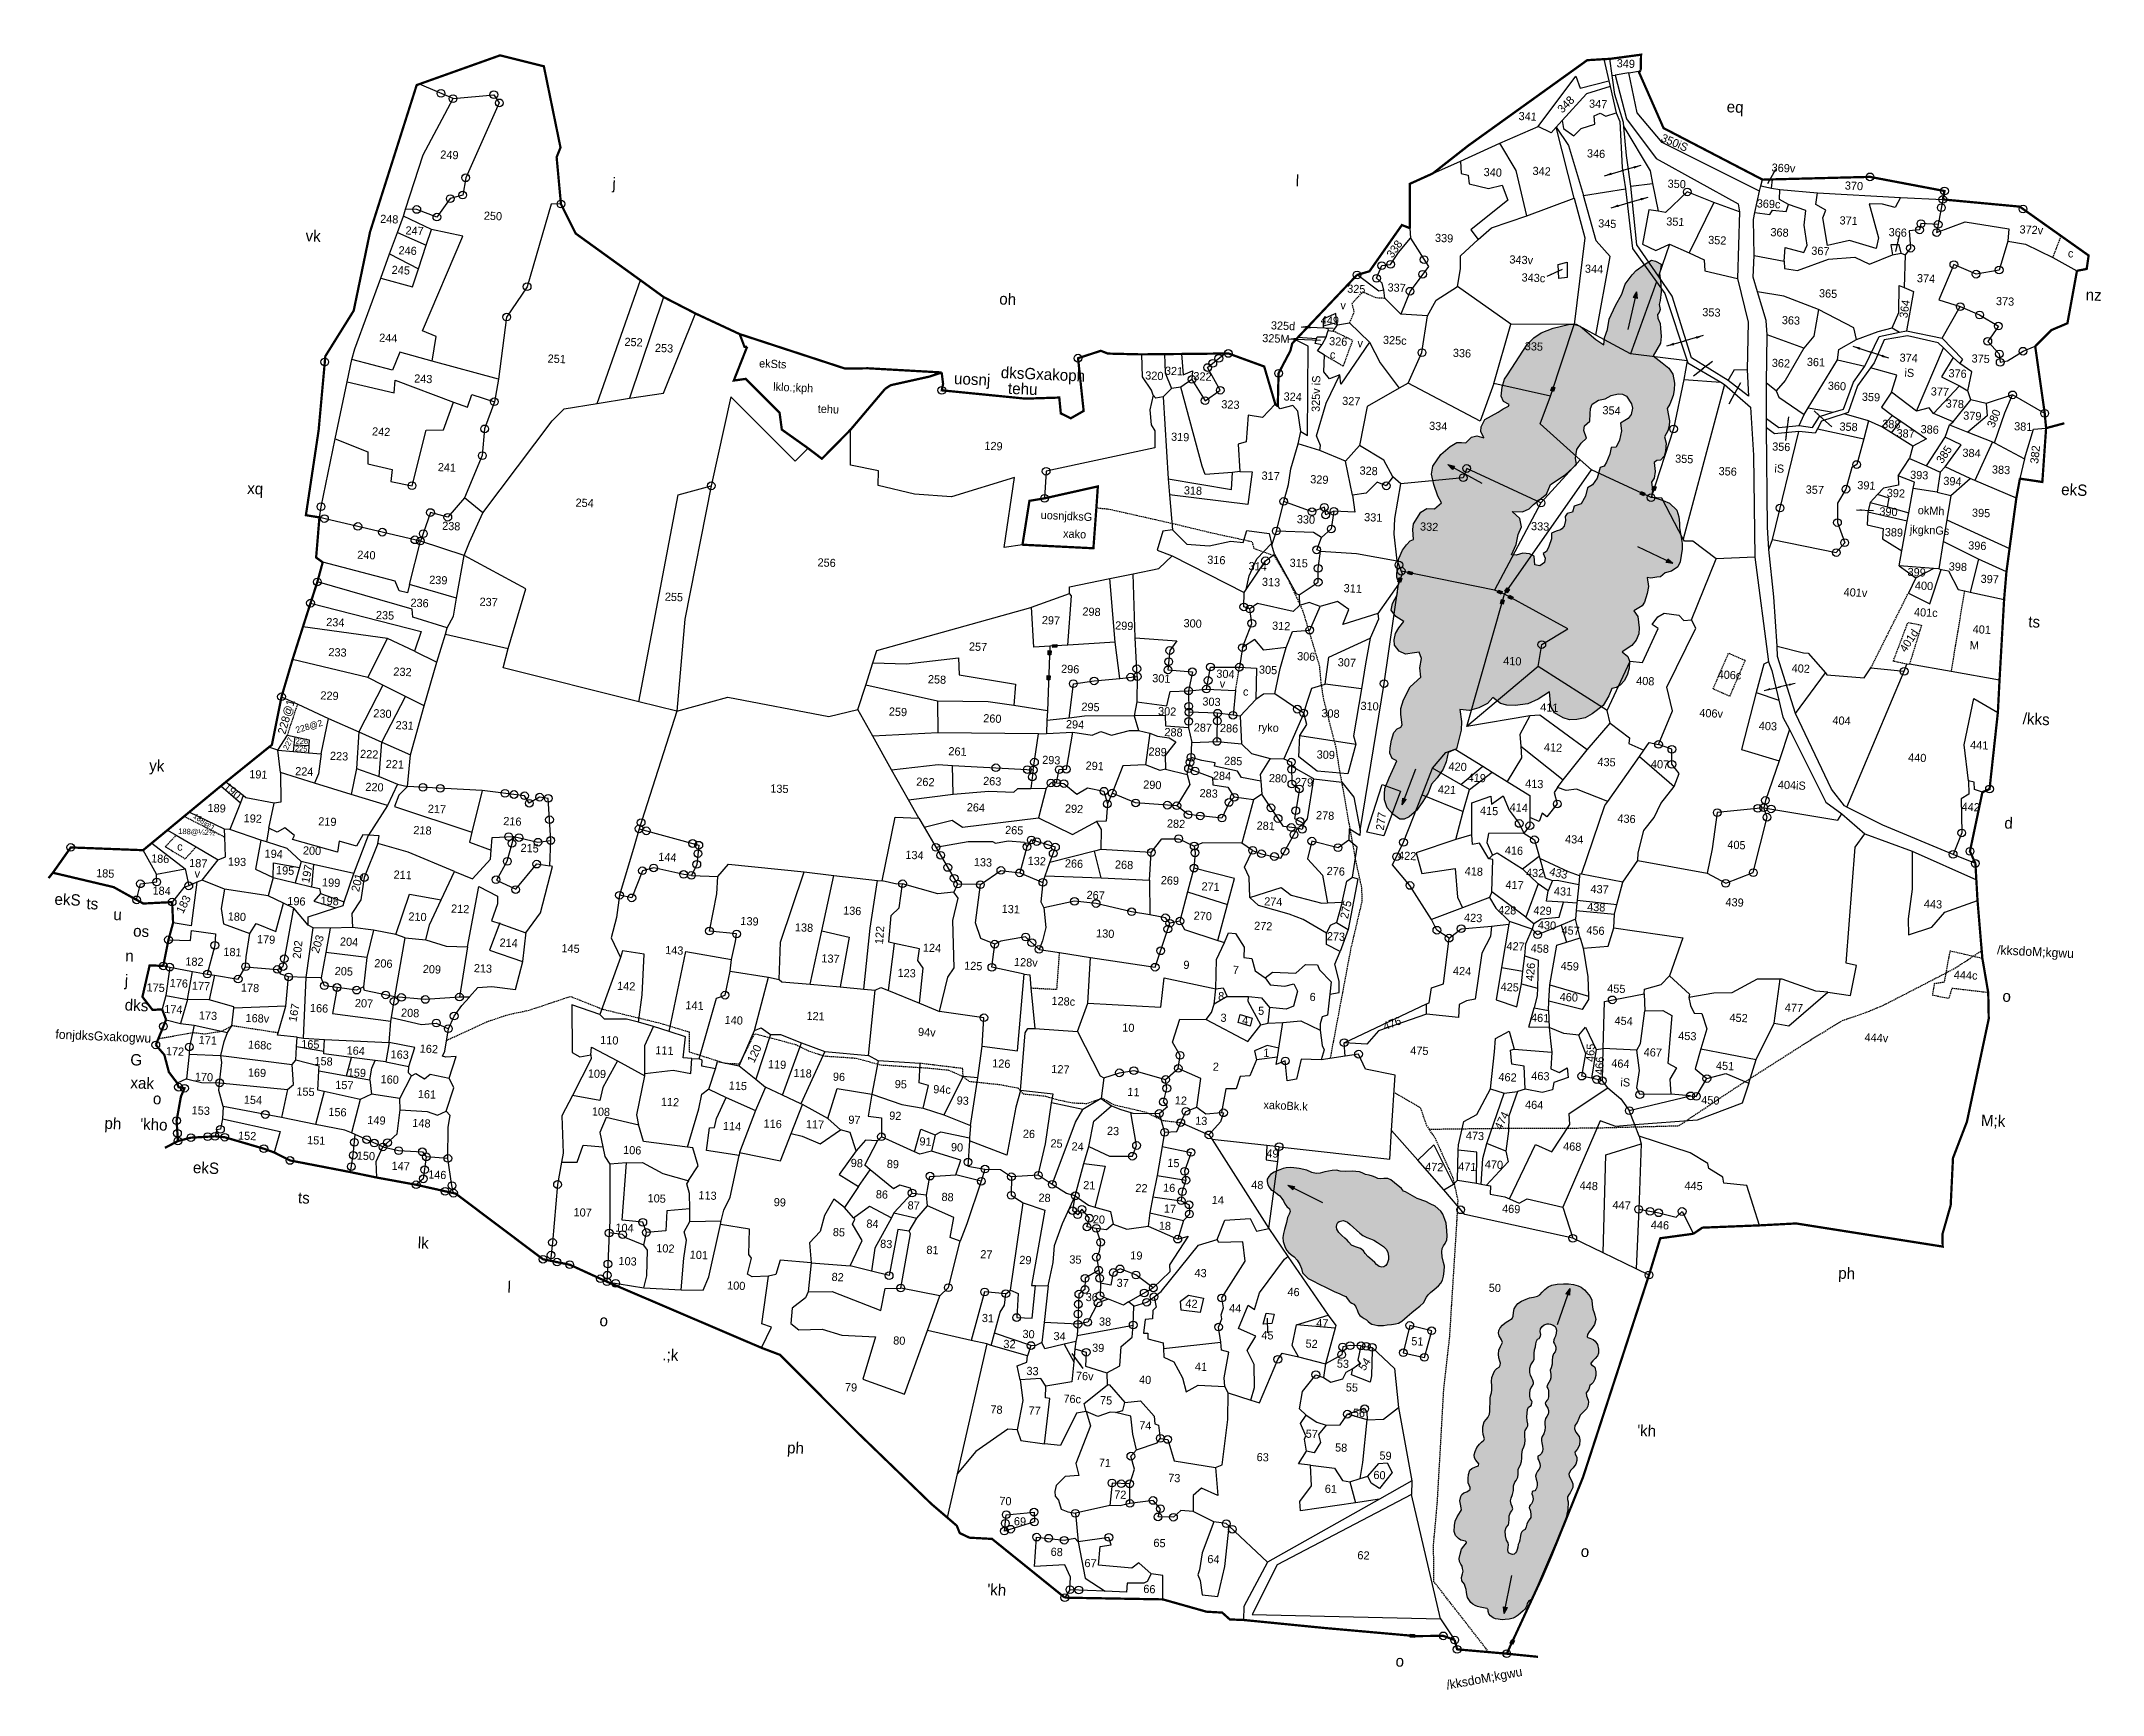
# Model space of a CAD drawing. Header units: feet. Extents: x 706 to 277341, y 6 to 2080556.
# Drawn here: x 275058 to 277341, y 2078725 to 2080556 of the extents above.
import ezdxf
from ezdxf.enums import TextEntityAlignment as Align

# ---------------------------------------------------------------- set-up
doc = ezdxf.new("R2010")
doc.units = ezdxf.units.FT
doc.header["$LTSCALE"] = 0.3
doc.header["$MEASUREMENT"] = 0
doc.linetypes.add('DASHED', pattern=[0.75, 0.5, -0.25])
doc.linetypes.add('DIVIDE', pattern=[1.25, 0.5, -0.25, 0, -0.25, 0, -0.25])
for name, color, linetype in [('LINE_FOOTPATH', 1, 'DASHED'), ('OFF', 1, 'Continuous'), ('POLY_HATCH', 12, 'Continuous'), ('POLY_PARCEL', 6, 'Continuous'), ('POLY_ROAD', 30, 'Continuous'), ('POLY_SUBPARCEL', 6, 'DASHED'), ('POLY_WATER', 4, 'Continuous'), ('SYM_ARROW', 1, 'Continuous'), ('SYM_STONE', 1, 'Continuous'), ('TEXT_MAPIN', 7, 'Continuous'), ('TEXT_MAPOUT', 7, 'Continuous'), ('TEXT_PARCEL', 7, 'Continuous'), ('V_BOUND_LINE', 7, 'Continuous'), ('V_DIVIDE_LINE', 7, 'DIVIDE')]:
    doc.layers.add(name, color=color, linetype=linetype)
doc.styles.get("Standard").update_dxf_attribs({"font": 'simplex.shx'})
doc.styles.add('TEXT_MAP', font='')
doc.styles.get('TEXT_MAP').set_extended_font_data('Kruti Dev 050')
doc.dimstyles.get("Standard").update_dxf_attribs({"dimtxt": 0.18, "dimasz": 0.18, "dimexe": 0.18, "dimexo": 0.0625, "dimgap": 0.09, "dimtad": 0, "dimtih": 1, "dimtoh": 1, "dimdec": 4, "dimzin": 0, "dimdsep": 46, "dimtxsty": 'Standard', "dimcen": 0.09, "dimadec": 0, "dimazin": 0, "dimtfac": 1, "dimtdec": 4, "dimtofl": 0, "dimtmove": 0, "dimatfit": 3, "dimfxl": 0, "dimtolj": 1, "dimtzin": 0, "dimarcsym": 0})

# ---------------------------------------------------------------- blocks, each defined once
blk = doc.blocks.new('ARROWASPECT')
h = blk.add_hatch(color=256)
h.paths.add_polyline_path([(2.8, -2.8), (3.7, -2), (0, 0)])
h.paths.add_polyline_path([(0, 0), (2, -3.7), (2.8, -2.8)])
for points in [[(0, 0), (17.2, -17.2)], [(0, 0), (2, -3.7)], [(0, 0), (3.7, -2)], [(3.7, -2), (2, -3.7)]]:
    blk.add_lwpolyline(points)
blk = doc.blocks.new('STONE')
blk.add_circle((0, 0), 0.851)
blk = doc.blocks.new('STONESQUAREFILLED')
blk.add_hatch(color=256).paths.add_polyline_path([(0.7, -0.48), (0.7, 0.48), (-0.7, 0.48), (-0.7, -0.48)])
blk.add_lwpolyline([(-0.7, 0.48), (0.7, 0.48), (0.7, -0.48), (-0.7, -0.48)], close=True)
blk = doc.blocks.new('TEXTARROW')
blk.add_leader([(0.04, -0.01), (8.68, -0.01)], dimstyle='Standard', override={"dimtxt": 2.5, "dimasz": 2.5, "dimexe": 1.25, "dimexo": 0.625, "dimgap": 0.625, "dimtad": 1, "dimtih": 0, "dimtoh": 0, "dimzin": 8, "dimcen": 2.5, "dimtofl": 1})
blk = doc.blocks.new('TEXTDOUBLEARROW')
for points in [[(-6.63, 0.01), (0.2, 0.01)], [(6.25, 0.01), (-0.58, 0.01)]]:
    blk.add_leader(points, dimstyle='Standard', override={"dimtxt": 2.5, "dimasz": 2.5, "dimexe": 1.25, "dimexo": 0.625, "dimgap": 0.625, "dimtad": 1, "dimtih": 0, "dimtoh": 0, "dimzin": 8, "dimcen": 2.5, "dimtofl": 1})
blk = doc.blocks.new('KSYB')
at = {"layer": 'POLY_HATCH'}
h = blk.add_hatch(dxfattribs=at)
h.set_pattern_fill('ZIGZAG', color=256, scale=51.517806, angle=-1.998, style=0)
h.set_pattern_definition([(358.00204, (274924.42, 2078594.238), (6.660325, 6.211296), [6.439726, -6.439726]), (88.00204, (274930.856, 2078594.014), (-6.211296, 6.660325), [6.439726, -6.439726])])
h.paths.add_polyline_path([(276736.2, 2079831.5), (276736.9, 2079823.1), (276737.6, 2079814.9), (276741.9, 2079807.8), (276751.8, 2079802), (276759.2, 2079799.8), (276767.4, 2079800.3), (276776.9, 2079802.4), (276784.7, 2079806.8), (276797.2, 2079816.3), (276803.5, 2079827.5), (276807, 2079835.7), (276812.2, 2079837), (276816.1, 2079839.7), (276821.2, 2079845), (276824.4, 2079852.1), (276826.4, 2079859.2), (276826.7, 2079867.1), (276824.6, 2079872.4), (276818.1, 2079877.5), (276829.3, 2079884.8), (276834.2, 2079890.8), (276837.2, 2079898.1), (276837.4, 2079905.1), (276835.9, 2079917.8), (276831.1, 2079924.1), (276840.5, 2079930), (276843.1, 2079934.1), (276846, 2079944.2), (276847.7, 2079952), (276846.1, 2079962.2), (276850.3, 2079961.6), (276857, 2079962.7), (276861, 2079963), (276866.6, 2079967.5), (276873.6, 2079969.5), (276880.7, 2079974.7), (276883.2, 2079980.5), (276884.4, 2079987.7), (276885.6, 2079994.8), (276885.3, 2080001), (276882.3, 2080019.3), (276882.4, 2080024.3), (276881.6, 2080031.4), (276879.3, 2080039), (276870.6, 2080046.7), (276863.7, 2080050), (276850.7, 2080053.8), (276851.2, 2080062), (276850.1, 2080070.4), (276853.1, 2080075.3), (276854.2, 2080082.6), (276852.9, 2080093), (276856, 2080095.4), (276860.3, 2080095.8), (276864.1, 2080100.2), (276865.7, 2080106.3), (276866.5, 2080115), (276864.5, 2080122.3), (276868.4, 2080128.9), (276869.7, 2080134.7), (276869.9, 2080140.4), (276867.4, 2080154.5), (276870.3, 2080159.5), (276873.8, 2080169.2), (276875.1, 2080175.8), (276875.4, 2080183.4), (276873.5, 2080193.5), (276868.9, 2080200.1), (276861, 2080206.3), (276850.9, 2080214.1), (276855.1, 2080221.2), (276859, 2080228.4), (276859.8, 2080236.2), (276859, 2080245.5), (276858.6, 2080250.8), (276854.7, 2080260.3), (276857.4, 2080263.5), (276858.4, 2080266.8), (276857.4, 2080272.4), (276858.4, 2080276.9), (276859.3, 2080286.7), (276858.8, 2080296), (276857.2, 2080307.8), (276858.5, 2080312.2), (276859.3, 2080318.4), (276852.7, 2080321.7), (276848.2, 2080322.7), (276840.2, 2080317.6), (276831, 2080311), (276826.3, 2080305.8), (276818.6, 2080295.2), (276814.9, 2080284), (276807.6, 2080270.9), (276800.5, 2080255.4), (276798.8, 2080243.6), (276795.5, 2080234.3), (276794.9, 2080226.3), (276785.7, 2080232), (276767.8, 2080247), (276760.6, 2080249.5), (276754.5, 2080248.9), (276736.9, 2080244.5), (276723.6, 2080239.4), (276715.3, 2080233.4), (276707.7, 2080226), (276685.5, 2080191.2), (276682.1, 2080186.2), (276679.5, 2080177.3), (276678.6, 2080166.9), (276681.4, 2080160.8), (276687.9, 2080157.5), (276687, 2080155.5), (276681.1, 2080152.7), (276675.2, 2080148.6), (276660.4, 2080140.2), (276656.1, 2080131.8), (276655.9, 2080126.5), (276659.2, 2080119.3), (276651.2, 2080121.8), (276645.1, 2080120.3), (276638.8, 2080113.7), (276633.8, 2080114.1), (276628.7, 2080113.8), (276621, 2080109.3), (276610.5, 2080100.3), (276601.7, 2080087), (276600.2, 2080077.8), (276603, 2080066.1), (276607.6, 2080052.8), (276611.6, 2080045.1), (276603.8, 2080038.3), (276595.3, 2080038.8), (276588.5, 2080034.3), (276580.2, 2080021.2), (276579.5, 2080014.6), (276580.4, 2080003.3), (276576.3, 2080001.9), (276572.3, 2079997.2), (276567.8, 2079991), (276563.9, 2079981.6), (276562.1, 2079971.6), (276561.7, 2079960.5), (276564, 2079954), (276563.4, 2079951.5), (276562.2, 2079940.2), (276556.8, 2079930.3), (276555.3, 2079923), (276560.9, 2079915.7), (276569.8, 2079910.3), (276564.2, 2079902.7), (276560.5, 2079896.5), (276559, 2079889.2), (276559.5, 2079883.2), (276564.8, 2079876.2), (276572.3, 2079873), (276582.4, 2079874.7), (276587.5, 2079875.3), (276590.4, 2079868.3), (276588.7, 2079857.5), (276589.6, 2079846.9), (276577.6, 2079835.9), (276570.2, 2079821.2), (276567.5, 2079811.3), (276567.3, 2079804.3), (276568.9, 2079792.7), (276567.5, 2079789.9), (276563.4, 2079788.2), (276559.6, 2079784), (276557, 2079775.1), (276555.6, 2079766.3), (276555.4, 2079760.4), (276558.1, 2079754.4), (276563.4, 2079751.8), (276560.1, 2079744.9), (276554.5, 2079732.3), (276549.7, 2079720.3), (276549.4, 2079713.6), (276549.7, 2079707.4), (276552.5, 2079698.1), (276559.2, 2079691.1), (276567.3, 2079685.4), (276572.2, 2079685.5), (276577.9, 2079688.2), (276586.2, 2079695.6), (276592.5, 2079704.7), (276599.1, 2079715.4), (276602.7, 2079725.4), (276609.4, 2079732.8), (276615.9, 2079742.6), (276619.2, 2079750.9), (276621.3, 2079761.7), (276631.1, 2079766.1), (276633.2, 2079775.1), (276636.1, 2079787), (276636.4, 2079796.9), (276634.2, 2079810.6), (276645.5, 2079809.7), (276655.8, 2079812.6), (276665.8, 2079817.6), (276671.8, 2079824.4), (276680.5, 2079817.9), (276687.9, 2079815.9), (276697, 2079815.6), (276711.5, 2079817.5), (276723.3, 2079823.1)])
h.paths.add_polyline_path([(276724, 2079974.4), (276718.4, 2079975.6), (276717.6, 2079985.6), (276712.1, 2079988.2), (276704.4, 2079988.7), (276697, 2079986.6), (276691.7, 2079986.8), (276696.8, 2079998.7), (276699, 2080009.8), (276702.8, 2080018.5), (276700.8, 2080028.3), (276692.2, 2080036), (276704, 2080035.6), (276711.2, 2080039.2), (276716.4, 2080044), (276731, 2080055.9), (276735.5, 2080067), (276751.9, 2080078.3), (276764.9, 2080089.9), (276763.4, 2080097), (276765, 2080107), (276769.9, 2080114.2), (276776, 2080119.8), (276772.8, 2080128.5), (276773.6, 2080133.8), (276779.4, 2080139.2), (276779.7, 2080147.8), (276780.2, 2080153.7), (276782.1, 2080158.6), (276789.1, 2080163.1), (276796.8, 2080164.9), (276803.4, 2080168.5), (276811.4, 2080170.5), (276816.5, 2080170.4), (276821.1, 2080168.1), (276826.7, 2080159.4), (276827.7, 2080154.4), (276826.6, 2080147.3), (276823.2, 2080142.7), (276819.2, 2080140.5), (276814.4, 2080137.4), (276815.6, 2080128.8), (276813.4, 2080118), (276809.6, 2080110.2), (276804, 2080109.7), (276802.5, 2080102.1), (276798.7, 2080092.8), (276796.2, 2080088.2), (276791.7, 2080086.6), (276788.3, 2080074.6), (276783, 2080067.1), (276777.3, 2080063.5), (276775.2, 2080054), (276770.4, 2080045.4), (276762.4, 2080042.7), (276760.6, 2080035.9), (276754.7, 2080034.4), (276752.5, 2080030.9), (276752.9, 2080026.2), (276751.2, 2080020), (276748, 2080016), (276742.2, 2080014.2), (276737.1, 2080011.7), (276736.9, 2080005.5), (276734.2, 2079996.5), (276731.4, 2079991), (276727.7, 2079988.7), (276729.9, 2079983.4), (276729.2, 2079978.4)], flags=16)
h.paths.add_polyline_path([(276619.3, 2079237.1), (276617.2, 2079240.5), (276610.6, 2079246.2), (276605, 2079248.9), (276599.9, 2079251.3), (276590.3, 2079254.8), (276582, 2079259.2), (276576.9, 2079262.1), (276574.7, 2079263.1), (276572.3, 2079266.1), (276564.2, 2079272.5), (276560, 2079275.8), (276556.6, 2079277.3), (276552.1, 2079277.2), (276546.8, 2079276.6), (276542.2, 2079278.5), (276539.1, 2079279.9), (276535.5, 2079280.7), (276531.4, 2079281.5), (276527.6, 2079283.3), (276524.5, 2079284.5), (276515.9, 2079285.3), (276508.7, 2079284.6), (276502.6, 2079285.3), (276498.3, 2079286.1), (276493.5, 2079285.8), (276484.9, 2079284.1), (276476.8, 2079281.8), (276470.2, 2079283.2), (276464.4, 2079285.9), (276455.9, 2079287.8), (276449.8, 2079288.5), (276445.7, 2079288.8), (276441.2, 2079288.3), (276437.5, 2079287.5), (276433.9, 2079286.1), (276430.9, 2079284.8), (276427.4, 2079283.4), (276423.5, 2079280.8), (276421.4, 2079278.6), (276419.7, 2079275.3), (276419.6, 2079272.8), (276420.4, 2079268.9), (276421.9, 2079266.4), (276424, 2079263.8), (276430.3, 2079259.3), (276434, 2079256.4), (276438.1, 2079251.6), (276439.8, 2079247.4), (276442.2, 2079244.6), (276446.5, 2079240.6), (276445, 2079235.9), (276443.1, 2079231.9), (276442, 2079226.5), (276439.6, 2079218.2), (276438.6, 2079213.7), (276438, 2079209.2), (276438.5, 2079204.7), (276440.1, 2079199.2), (276442, 2079194.8), (276444.8, 2079191.8), (276448.4, 2079189.4), (276450.8, 2079187.3), (276454.5, 2079183.5), (276457.3, 2079178.9), (276459.2, 2079174.3), (276460.6, 2079169.1), (276463.5, 2079166.1), (276467.2, 2079162.8), (276472.3, 2079160.2), (276479.7, 2079156.7), (276487.7, 2079152.8), (276496.6, 2079148.4), (276506.1, 2079144.5), (276509.8, 2079142.8), (276511.7, 2079140.5), (276514.1, 2079137.2), (276515, 2079136.3), (276519, 2079134.3), (276521.6, 2079131.3), (276523.1, 2079127.6), (276523.9, 2079125.3), (276524.9, 2079123), (276526, 2079121.4), (276528.7, 2079119.3), (276531.1, 2079117.8), (276533.5, 2079116.4), (276535.7, 2079114.5), (276537.7, 2079112.8), (276539.9, 2079111.4), (276543.1, 2079110.8), (276546.7, 2079110.3), (276553, 2079110), (276557.1, 2079110.8), (276562.3, 2079111.3), (276566.5, 2079112.3), (276569.9, 2079113.1), (276574, 2079115.4), (276579.9, 2079120.7), (276585.2, 2079125.2), (276589.2, 2079128.7), (276594.1, 2079132.4), (276598.1, 2079136.3), (276603, 2079145), (276606.2, 2079148), (276610.4, 2079151.5), (276615.3, 2079155.6), (276617.9, 2079158.9), (276619.8, 2079162), (276620.9, 2079166.7), (276621.3, 2079172.4), (276621.7, 2079178), (276620.7, 2079182.1), (276619.2, 2079188.8), (276618.4, 2079197), (276620.5, 2079201.2), (276622.4, 2079203.8), (276624.1, 2079208), (276624.5, 2079212.1), (276624.3, 2079218.8), (276623.3, 2079227), (276621.8, 2079231.3)])
h.paths.add_polyline_path([(276555.6, 2079196.7), (276557.3, 2079193.2), (276558.5, 2079186.2), (276556.1, 2079179.1), (276551.9, 2079175.9), (276547.6, 2079177.1), (276544.6, 2079179.4), (276542.6, 2079181.8), (276539.7, 2079184.4), (276535.2, 2079187.7), (276531.6, 2079191.9), (276529.5, 2079194.9), (276526.4, 2079197.3), (276520.6, 2079199.3), (276516.1, 2079201.2), (276512.8, 2079204.5), (276511.1, 2079206.6), (276508.5, 2079209), (276504.9, 2079212), (276501.4, 2079215.3), (276498.5, 2079220.2), (276499.2, 2079225.7), (276501.6, 2079228), (276503.2, 2079228.2), (276507.2, 2079229.2), (276511.1, 2079227.2), (276514.4, 2079224.6), (276518.2, 2079221.3), (276521.5, 2079218.3), (276525.2, 2079214.7), (276528.7, 2079212.1), (276533.2, 2079209.9), (276540.7, 2079207.4), (276545.4, 2079204.5), (276552.3, 2079200)], flags=16)
h.paths.add_polyline_path([(276774, 2079156.8), (276768.7, 2079158.5), (276762.7, 2079159), (276757.1, 2079158.9), (276749.9, 2079158.7), (276743.9, 2079157.3), (276739.7, 2079155.4), (276736, 2079152.5), (276733, 2079149.5), (276729.1, 2079145.1), (276723, 2079143.6), (276718.6, 2079142.8), (276714.7, 2079141.4), (276709.7, 2079139.2), (276705.5, 2079136.3), (276703.1, 2079133.3), (276701.4, 2079130.2), (276700.5, 2079125.9), (276699.9, 2079119.7), (276694.2, 2079116.2), (276691.1, 2079114.2), (276688.4, 2079111.5), (276685.5, 2079108.5), (276684.1, 2079105.5), (276683.7, 2079102.4), (276684.4, 2079099.3), (276688.5, 2079092.3), (276686.3, 2079087.4), (276684.3, 2079083.3), (276683.9, 2079078.7), (276684.3, 2079074.6), (276686.4, 2079067.5), (276684.7, 2079063.7), (276682.3, 2079062.3), (276679.9, 2079060), (276678.3, 2079056.7), (276676.6, 2079052.2), (276676.1, 2079047.5), (276676.7, 2079039), (276676.2, 2079034.7), (276675.3, 2079031.1), (276674.7, 2079028.5), (276674.8, 2079023.6), (276674.6, 2079017.7), (276674.7, 2079013.6), (276673.5, 2079007.7), (276670.8, 2079004.7), (276668.4, 2079001.7), (276666.6, 2078995.9), (276666.7, 2078991), (276667.3, 2078987.1), (276668.9, 2078981.7), (276663.1, 2078976.3), (276660.1, 2078972.2), (276658.4, 2078967.9), (276657.2, 2078964.1), (276657.6, 2078960.5), (276659.1, 2078957.9), (276663.9, 2078952.4), (276658.6, 2078950.3), (276654.6, 2078948.6), (276652.2, 2078946.4), (276650.8, 2078941.5), (276650.4, 2078936.9), (276650.7, 2078932.3), (276653.4, 2078925.3), (276650.2, 2078922.3), (276645.9, 2078920.9), (276643.5, 2078918.9), (276642.2, 2078916.6), (276641.2, 2078911.8), (276641.9, 2078907.9), (276643.6, 2078901.6), (276642.3, 2078899.4), (276640.4, 2078896.6), (276638.3, 2078893.3), (276636.3, 2078888.5), (276635.3, 2078883.4), (276635.1, 2078876.7), (276636.8, 2078872.2), (276640, 2078868.8), (276642.8, 2078867.1), (276649.2, 2078865.6), (276649.1, 2078863.8), (276646.2, 2078860.2), (276643.5, 2078856.7), (276642, 2078851.1), (276641, 2078846), (276641.5, 2078842.8), (276644.3, 2078837.6), (276645.5, 2078832.8), (276645.1, 2078828.6), (276643.9, 2078824.5), (276644.3, 2078820.9), (276647.2, 2078816.9), (276649.3, 2078811.1), (276649.8, 2078808.1), (276649.9, 2078805.2), (276650.8, 2078801.8), (276654.8, 2078796.3), (276657, 2078794.4), (276659.8, 2078792.8), (276662.1, 2078791.7), (276665.4, 2078791), (276673.3, 2078789.7), (276674.6, 2078787.9), (276674.5, 2078786.3), (276675.2, 2078783.7), (276677.2, 2078781.1), (276680.2, 2078779.2), (276683, 2078777.8), (276685.8, 2078777.4), (276690.4, 2078777), (276694, 2078777.1), (276698.2, 2078777.5), (276702.9, 2078778.9), (276705.2, 2078780.1), (276708.4, 2078782.1), (276711.3, 2078784.5), (276714, 2078787.3), (276716.1, 2078789.3), (276717.2, 2078790.8), (276718.3, 2078793.3), (276719, 2078797.8), (276724, 2078800.4), (276762.4, 2078892.3), (276762.9, 2078897.5), (276763.9, 2078902.3), (276764.4, 2078911.5), (276762.9, 2078915.8), (276765.3, 2078920.2), (276766.6, 2078921.7), (276769.4, 2078927.8), (276769.5, 2078931.9), (276768.1, 2078935.6), (276764.4, 2078942), (276767, 2078947.5), (276769.9, 2078950.2), (276772.6, 2078954.2), (276773.8, 2078958.3), (276773.7, 2078962.4), (276770.7, 2078967.2), (276774.3, 2078971.1), (276776.7, 2078976), (276777.2, 2078981.9), (276776.1, 2078985.8), (276770.8, 2078993), (276771.3, 2078998.3), (276773.8, 2079001.6), (276777, 2079009.5), (276780.4, 2079012.9), (276782.5, 2079015.2), (276784.4, 2079017.1), (276786, 2079020.4), (276786.4, 2079024.8), (276786, 2079027.1), (276783.2, 2079034.5), (276785.3, 2079037.2), (276786.7, 2079039.5), (276788.1, 2079043.8), (276789.7, 2079045.3), (276791.6, 2079047.3), (276793.5, 2079051), (276794.7, 2079055.1), (276794.6, 2079059.5), (276793.5, 2079064.7), (276791.5, 2079066.3), (276788.4, 2079068.2), (276791.1, 2079072), (276793.8, 2079074.5), (276796.5, 2079077.7), (276797.4, 2079080.8), (276797.5, 2079085.2), (276796.2, 2079090.4), (276793.7, 2079094.3), (276791.2, 2079096.2), (276784.3, 2079098.8), (276784.7, 2079101.8), (276786.6, 2079104.9), (276789.8, 2079108.6), (276792.8, 2079113.1), (276794.1, 2079119), (276793.2, 2079123.9), (276792.3, 2079126.5), (276790.6, 2079130.5), (276789.8, 2079135.9), (276789.4, 2079140.8), (276787.5, 2079145), (276783.8, 2079149.5), (276781.1, 2079152.4), (276777.1, 2079155.4)])
h.paths.add_polyline_path([(276748.9, 2079109.7), (276749.8, 2079104.7), (276748.5, 2079099.5), (276746.6, 2079095.1), (276746.4, 2079092.9), (276747.3, 2079090.9), (276749.1, 2079087.8), (276748.9, 2079082.8), (276746.3, 2079079.3), (276745.2, 2079075.9), (276745.1, 2079071.7), (276744.9, 2079067.6), (276743, 2079060.6), (276743.8, 2079053.7), (276742.3, 2079047.9), (276739.3, 2079043.5), (276739, 2079041.8), (276740.6, 2079039.6), (276741, 2079037.3), (276741.3, 2079031.4), (276740.4, 2079027.5), (276738.1, 2079025), (276737.2, 2079023.4), (276737.6, 2079021.7), (276739.6, 2079019.2), (276741.6, 2079014.4), (276740.8, 2079010.7), (276739.4, 2079008.4), (276738, 2079005.8), (276737.1, 2079002.6), (276737, 2078999.5), (276737.7, 2078993.7), (276736, 2078988.4), (276734.2, 2078985.6), (276733.5, 2078983.1), (276733.4, 2078980.6), (276734.1, 2078978.3), (276735.1, 2078972.2), (276734.7, 2078968.5), (276732.5, 2078964.9), (276729.6, 2078962.9), (276729.5, 2078960.2), (276731.4, 2078956.3), (276732.4, 2078951.2), (276731, 2078948.3), (276729.3, 2078945.9), (276727.9, 2078943), (276727.2, 2078940.2), (276727.9, 2078937.1), (276729.2, 2078932), (276728, 2078924.3), (276724.5, 2078923.1), (276723.5, 2078922.5), (276723.1, 2078920.4), (276724.6, 2078916.1), (276723.7, 2078909.4), (276721.3, 2078907.5), (276720.3, 2078906.2), (276720.2, 2078904.2), (276721.4, 2078901.6), (276722.6, 2078894.4), (276718.5, 2078888.2), (276717.6, 2078885.9), (276716.4, 2078880.1), (276713.4, 2078878.6), (276711.8, 2078876.9), (276710.7, 2078874.5), (276710.2, 2078870.6), (276709.8, 2078866.1), (276707.8, 2078862.5), (276707.2, 2078856.1), (276704, 2078851.6), (276700.5, 2078851), (276697.1, 2078853.1), (276696.1, 2078856.4), (276696.6, 2078859.2), (276696.9, 2078862.1), (276696.4, 2078864.2), (276694.7, 2078867.4), (276693.4, 2078872.2), (276693, 2078877.8), (276694.1, 2078881.6), (276696.7, 2078884.9), (276697.3, 2078887.2), (276697.5, 2078890.8), (276697.6, 2078895.2), (276698.9, 2078898.8), (276700.5, 2078900.9), (276701.4, 2078903), (276700.9, 2078905.5), (276698.7, 2078910.6), (276699.7, 2078915.3), (276701.2, 2078919.3), (276702.1, 2078924), (276702.3, 2078929.2), (276703.6, 2078933.2), (276705.2, 2078935.4), (276707, 2078939), (276707.3, 2078942.3), (276707.1, 2078947.6), (276708.2, 2078950.4), (276710, 2078953.2), (276711.1, 2078957), (276711.2, 2078960.5), (276711.2, 2078964.7), (276711.9, 2078970), (276713.4, 2078973.4), (276714.7, 2078977), (276714.8, 2078981.2), (276714.1, 2078989.2), (276714.8, 2078992.2), (276716.6, 2078995), (276717.7, 2078997.4), (276717.8, 2078999.9), (276717.1, 2079003.2), (276716.7, 2079007.6), (276717, 2079015.2), (276718.6, 2079018.5), (276721.4, 2079020.6), (276722.4, 2079023.3), (276722.5, 2079024.8), (276721.8, 2079026.2), (276720.5, 2079027.9), (276719.8, 2079030.8), (276719.7, 2079037), (276721.5, 2079040.9), (276722.9, 2079043), (276724, 2079045.4), (276723.8, 2079046.7), (276723, 2079049.2), (276721.9, 2079051.8), (276719.6, 2079057), (276719.6, 2079062.8), (276720.7, 2079066.9), (276723.1, 2079070.3), (276724.4, 2079072.9), (276724.5, 2079076.2), (276724.6, 2079079.7), (276724.8, 2079083.9), (276726, 2079087.1), (276726.6, 2079093.4), (276728.1, 2079095.8), (276730, 2079096.9), (276731.4, 2079099.4), (276731.7, 2079101.5), (276730.4, 2079106.4), (276734.4, 2079111.9), (276739.9, 2079113.6), (276745.7, 2079112.2)], flags=16)
at = {"layer": 'LINE_FOOTPATH', "ltscale": 10, "flags": 128}
for points in [[(276490.4, 2079413), (276512.8, 2079537.6), (276525.2, 2079592.3), (276524.6, 2079607.2), (276517.2, 2079639.6), (276506.5, 2079697.8), (276498.3, 2079741.6), (276494, 2079767.1), (276479.8, 2079820.5), (276476.7, 2079839.3), (276474.7, 2079859), (276455.6, 2079920.8), (276440.3, 2079953.2), (276422.6, 2079983.3), (276399.2, 2079991.5), (276397.3, 2079999.1), (276348.9, 2080009.3), (276311.2, 2080018.1), (276234.2, 2080034.9), (276219.7, 2080036.2)], [(276603.3, 2079333.6), (276689.2, 2079335.4), (276789.3, 2079336.4), (276886.7, 2079339.7), (276950.9, 2079383.4), (277041.1, 2079441.8), (277071.8, 2079460.7), (277099.8, 2079470.6), (277118.3, 2079478.5), (277195.5, 2079519.1), (277209.2, 2079527.5), (277229.3, 2079541.5)], [(275486.1, 2079425.9), (275532.5, 2079447.7), (275556.9, 2079456), (275579.6, 2079460.9), (275626.5, 2079477), (275663.3, 2079462.7), (275728.6, 2079447.4), (275761.6, 2079437.6), (275761.7, 2079415.1), (275802.9, 2079402.4), (275819.3, 2079401.8), (275836.1, 2079436.3), (275882.7, 2079424.3), (275897.2, 2079417.3), (275915.2, 2079411.5), (275951.6, 2079409.3), (275979.9, 2079401.8), (276033.5, 2079398.7), (276056.8, 2079396.6), (276073.3, 2079389.4), (276080, 2079384), (276114.9, 2079380.6), (276135.6, 2079376.9), (276141.4, 2079370.2), (276166.1, 2079368), (276182.4, 2079363.5), (276198.3, 2079360.4), (276213.9, 2079359.8), (276231.9, 2079366.1), (276244.4, 2079358.7), (276281.4, 2079350.5), (276300.5, 2079341.2), (276321, 2079338.9)], [(275158.8, 2079425.4), (275198.6, 2079432.6), (275211.1, 2079431.2), (275230.7, 2079434.4), (275242.2, 2079440.6)], [(276675.5, 2078740), (276612.6, 2078819.5), (276611.8, 2078861.1), (276615.8, 2078910.2), (276622.1, 2079038.5), (276628.3, 2079096.8), (276635.3, 2079223.6), (276636.7, 2079252.9), (276630.9, 2079278.5), (276610.4, 2079322.9), (276600.1, 2079338.5), (276593.3, 2079357.8), (276562.9, 2079375)]]:
    blk.add_lwpolyline(points, dxfattribs=at)
at = {"layer": 'OFF'}
for points in [[(276586.7, 2078933.9), (276586.4, 2078918.6)], [(276620.2, 2078777.6), (276636.6, 2078753.5)]]:
    blk.add_lwpolyline(points, dxfattribs=at)
at = {"layer": 'POLY_HATCH'}
for points in [[(276586.2, 2079695.6), (276577.9, 2079688.2), (276572.2, 2079685.5), (276567.3, 2079685.4), (276559.2, 2079691.1), (276552.5, 2079698.1), (276549.7, 2079707.4), (276549.4, 2079713.6), (276549.7, 2079720.3), (276554.5, 2079732.3), (276560.1, 2079744.9), (276563.4, 2079751.8), (276558.1, 2079754.4), (276555.4, 2079760.4), (276555.6, 2079766.3), (276557, 2079775.1), (276559.6, 2079784), (276563.4, 2079788.2), (276567.5, 2079789.9), (276568.9, 2079792.7), (276567.3, 2079804.3), (276567.5, 2079811.3), (276570.2, 2079821.2), (276577.6, 2079835.9), (276589.6, 2079846.9), (276588.7, 2079857.5), (276590.4, 2079868.3), (276587.5, 2079875.3), (276582.4, 2079874.7), (276572.3, 2079873), (276564.8, 2079876.2), (276559.5, 2079883.2), (276559, 2079889.2), (276560.5, 2079896.5), (276564.2, 2079902.7), (276569.8, 2079910.3), (276560.9, 2079915.7), (276555.3, 2079923), (276556.8, 2079930.3), (276562.2, 2079940.2), (276563.4, 2079951.5), (276564, 2079954), (276561.7, 2079960.5), (276562.1, 2079971.6), (276563.9, 2079981.6), (276567.8, 2079991), (276572.3, 2079997.2), (276576.3, 2080001.9), (276580.4, 2080003.3), (276579.5, 2080014.6), (276580.2, 2080021.2), (276588.5, 2080034.3), (276595.3, 2080038.8), (276603.8, 2080038.3), (276611.6, 2080045.1), (276607.6, 2080052.8), (276603, 2080066.1), (276600.2, 2080077.8), (276601.7, 2080087), (276610.5, 2080100.3), (276621, 2080109.3), (276628.7, 2080113.8), (276633.8, 2080114.1), (276638.8, 2080113.7), (276645.1, 2080120.3), (276651.2, 2080121.8), (276659.2, 2080119.3), (276655.9, 2080126.5), (276656.1, 2080131.8), (276660.4, 2080140.2), (276675.2, 2080148.6), (276681.1, 2080152.7), (276687, 2080155.5), (276687.9, 2080157.5), (276681.4, 2080160.8), (276678.6, 2080166.9), (276679.5, 2080177.3), (276682.1, 2080186.2), (276685.5, 2080191.2), (276707.7, 2080226), (276715.3, 2080233.4), (276723.6, 2080239.4), (276736.9, 2080244.5), (276754.5, 2080248.9), (276760.6, 2080249.5), (276767.8, 2080247), (276785.7, 2080232), (276794.9, 2080226.3), (276795.5, 2080234.3), (276798.8, 2080243.6), (276800.5, 2080255.4), (276807.6, 2080270.9), (276814.9, 2080284), (276818.6, 2080295.2), (276826.3, 2080305.8), (276831, 2080311), (276840.2, 2080317.6), (276848.2, 2080322.7), (276852.7, 2080321.7), (276859.3, 2080318.4), (276858.5, 2080312.2), (276857.2, 2080307.8), (276858.8, 2080296), (276859.3, 2080286.7), (276858.4, 2080276.9), (276857.4, 2080272.4), (276858.4, 2080266.8), (276857.4, 2080263.5), (276855.3, 2080261), (276856, 2080257.1), (276858.6, 2080250.8), (276859, 2080245.5), (276859.8, 2080236.2), (276859, 2080228.4), (276855.1, 2080221.2), (276850.9, 2080214.1), (276861, 2080206.3), (276868.9, 2080200.1), (276873.5, 2080193.5), (276875.4, 2080183.4), (276875.1, 2080175.8), (276873.8, 2080169.2), (276870.3, 2080159.5), (276867.4, 2080154.5), (276869.9, 2080140.4), (276869.7, 2080134.7), (276868.4, 2080128.9), (276864.5, 2080122.3), (276866.5, 2080115), (276865.7, 2080106.3), (276864.1, 2080100.2), (276860.3, 2080095.8), (276856, 2080095.4), (276852.9, 2080093), (276854.2, 2080082.6), (276853.1, 2080075.3), (276850.1, 2080070.4), (276851.2, 2080062), (276850.7, 2080053.8), (276863.7, 2080050), (276870.6, 2080046.7), (276879.3, 2080039), (276881.6, 2080031.4), (276882.4, 2080024.3), (276882.3, 2080019.3), (276885.3, 2080001), (276885.6, 2079994.8), (276884.4, 2079987.7), (276883.2, 2079980.5), (276880.7, 2079974.7), (276873.6, 2079969.5), (276866.6, 2079967.5), (276861, 2079963), (276857, 2079962.7), (276850.3, 2079961.6), (276846.1, 2079962.2), (276847.7, 2079952), (276846, 2079944.2), (276843.1, 2079934.1), (276840.5, 2079930), (276831.1, 2079924.1), (276835.9, 2079917.8), (276837.4, 2079905.1), (276837.2, 2079898.1), (276834.2, 2079890.8), (276829.3, 2079884.8), (276818.1, 2079877.5), (276824.6, 2079872.4), (276826.7, 2079867.1), (276826.4, 2079859.2), (276824.4, 2079852.1), (276821.2, 2079845), (276816.1, 2079839.7), (276812.2, 2079837), (276807, 2079835.7), (276803.5, 2079827.5), (276797.2, 2079816.3), (276784.7, 2079806.8), (276776.9, 2079802.4), (276767.4, 2079800.3), (276759.2, 2079799.8), (276751.8, 2079802), (276741.9, 2079807.8), (276737.6, 2079814.9), (276736.9, 2079823.1), (276736.2, 2079831.5), (276723.3, 2079823.1), (276711.5, 2079817.5), (276697, 2079815.6), (276687.9, 2079815.9), (276680.5, 2079817.9), (276671.8, 2079824.4), (276665.8, 2079817.6), (276655.8, 2079812.6), (276645.5, 2079809.7), (276634.2, 2079810.6), (276636.4, 2079796.9), (276636.1, 2079787), (276633.2, 2079775.1), (276631.1, 2079766.1), (276621.3, 2079761.7), (276619.2, 2079750.9), (276615.9, 2079742.6), (276609.4, 2079732.8), (276602.7, 2079725.4), (276599.1, 2079715.4), (276592.5, 2079704.7), (276586.2, 2079695.6)], [(276718.4, 2079975.6), (276717.6, 2079985.6), (276712.1, 2079988.2), (276704.4, 2079988.7), (276697, 2079986.6), (276691.7, 2079986.8), (276696.8, 2079998.7), (276699, 2080009.8), (276702.8, 2080018.5), (276700.8, 2080028.3), (276692.2, 2080036), (276704, 2080035.6), (276711.2, 2080039.2), (276716.4, 2080044), (276731, 2080055.9), (276735.5, 2080067), (276751.9, 2080078.3), (276764.9, 2080089.9), (276763.4, 2080097), (276765, 2080107), (276769.9, 2080114.2), (276776, 2080119.8), (276772.8, 2080128.5), (276773.6, 2080133.8), (276779.4, 2080139.2), (276779.7, 2080147.8), (276780.2, 2080153.7), (276782.1, 2080158.6), (276789.1, 2080163.1), (276796.8, 2080164.9), (276803.4, 2080168.5), (276811.4, 2080170.5), (276816.5, 2080170.4), (276821.1, 2080168.1), (276826.7, 2080159.4), (276827.7, 2080154.4), (276826.6, 2080147.3), (276823.2, 2080142.7), (276819.2, 2080140.5), (276814.4, 2080137.4), (276815.6, 2080128.8), (276813.4, 2080118), (276809.6, 2080110.2), (276804, 2080109.7), (276802.5, 2080102.1), (276798.7, 2080092.8), (276796.2, 2080088.2), (276791.7, 2080086.6), (276788.3, 2080074.6), (276783, 2080067.1), (276777.3, 2080063.5), (276775.2, 2080054), (276770.4, 2080045.4), (276762.4, 2080042.7), (276760.6, 2080035.9), (276754.7, 2080034.4), (276752.5, 2080030.9), (276752.9, 2080026.2), (276751.2, 2080020), (276748.5, 2080016.6), (276747.3, 2080015.8), (276742.2, 2080014.2), (276737.1, 2080011.7), (276736.9, 2080005.5), (276734.2, 2079996.5), (276731.4, 2079991), (276727.7, 2079988.7), (276729.9, 2079983.4), (276729.2, 2079978.4), (276724, 2079974.4), (276718.4, 2079975.6)]]:
    blk.add_lwpolyline(points, dxfattribs=at)
for points in [[(276463.5, 2079166.1), (276467.2, 2079162.8), (276472.3, 2079160.2), (276479.7, 2079156.7), (276487.7, 2079152.8), (276496.6, 2079148.4), (276503.1, 2079145.7), (276507.1, 2079144), (276509.8, 2079142.8), (276511.7, 2079140.5), (276514.1, 2079137.2), (276515, 2079136.3), (276517, 2079135.3), (276519.2, 2079134.1), (276520.9, 2079132), (276522, 2079130.1), (276523.1, 2079127.6), (276523.9, 2079125.3), (276524.9, 2079123), (276526, 2079121.4), (276528.7, 2079119.3), (276531.1, 2079117.8), (276533.5, 2079116.4), (276535.7, 2079114.5), (276537.7, 2079112.8), (276539.9, 2079111.4), (276543.1, 2079110.8), (276546.7, 2079110.3), (276553, 2079110), (276557.1, 2079110.8), (276562.3, 2079111.3), (276566.5, 2079112.3), (276569.9, 2079113.1), (276574, 2079115.4), (276579.9, 2079120.7), (276585.2, 2079125.2), (276589.2, 2079128.7), (276594.1, 2079132.4), (276598.1, 2079136.3), (276601.7, 2079142.7), (276603.4, 2079145.4), (276606.2, 2079148), (276610.4, 2079151.5), (276615.3, 2079155.6), (276617.9, 2079158.9), (276619.8, 2079162), (276620.9, 2079166.7), (276621.3, 2079172.4), (276621.7, 2079178), (276620.7, 2079182.1), (276619.2, 2079188.8), (276618.7, 2079194.2), (276619, 2079198.3), (276620.5, 2079201.2), (276622.4, 2079203.8), (276624.1, 2079208), (276624.5, 2079212.1), (276624.3, 2079218.8), (276623.3, 2079227), (276621.8, 2079231.3), (276619.3, 2079237.1), (276617.2, 2079240.5), (276610.6, 2079246.2), (276605, 2079248.9), (276599.9, 2079251.3), (276590.3, 2079254.8), (276582, 2079259.2), (276576.9, 2079262.1), (276574.7, 2079263.1), (276572.3, 2079266.1), (276564.2, 2079272.5), (276560, 2079275.8), (276556.6, 2079277.3), (276552.1, 2079277.2), (276548.9, 2079276.9), (276545.3, 2079277.2), (276542.2, 2079278.5), (276539.1, 2079279.9), (276535.5, 2079280.7), (276531.4, 2079281.5), (276527.6, 2079283.3), (276524.5, 2079284.5), (276515.9, 2079285.3), (276508.7, 2079284.6), (276502.6, 2079285.3), (276498.3, 2079286.1), (276493.5, 2079285.8), (276484.9, 2079284.1), (276479.8, 2079282.7), (276475.3, 2079282.1), (276470.2, 2079283.2), (276464.4, 2079285.9), (276455.9, 2079287.8), (276449.8, 2079288.5), (276445.7, 2079288.8), (276441.2, 2079288.3), (276437.5, 2079287.5), (276433.9, 2079286.1), (276430.9, 2079284.8), (276427.4, 2079283.4), (276423.5, 2079280.8), (276421.4, 2079278.6), (276419.7, 2079275.3), (276419.6, 2079272.8), (276420.4, 2079268.9), (276421.9, 2079266.4), (276424, 2079263.8), (276428.7, 2079260.5), (276431.5, 2079258.3), (276434, 2079256.4), (276436.4, 2079253.6), (276438.3, 2079251.1), (276439.8, 2079247.4), (276442.2, 2079244.6), (276445.2, 2079241.8), (276446, 2079239), (276445, 2079235.9), (276443.1, 2079231.9), (276442, 2079226.5), (276439.6, 2079218.2), (276438.6, 2079213.7), (276438, 2079209.2), (276438.5, 2079204.7), (276440.1, 2079199.2), (276442, 2079194.8), (276444.8, 2079191.8), (276448.4, 2079189.4), (276450.8, 2079187.3), (276454.5, 2079183.5), (276457.3, 2079178.9), (276459.2, 2079174.3), (276460.6, 2079169.1)], [(276503.2, 2079228.2), (276506.4, 2079229), (276508.7, 2079228.4), (276511.1, 2079227.2), (276514.4, 2079224.6), (276518.2, 2079221.3), (276521.5, 2079218.3), (276525.2, 2079214.7), (276528.7, 2079212.1), (276533.2, 2079209.9), (276537.6, 2079208.4), (276541.4, 2079206.9), (276545.4, 2079204.5), (276552.3, 2079200), (276555.6, 2079196.7), (276557.3, 2079193.2), (276558, 2079188.9), (276558.1, 2079185.1), (276556.6, 2079180.6), (276555.2, 2079178.4), (276552.8, 2079176.7), (276550.6, 2079176.3), (276547.6, 2079177.1), (276544.6, 2079179.4), (276542.6, 2079181.8), (276539.7, 2079184.4), (276536.9, 2079186.5), (276534.5, 2079188.6), (276531.6, 2079191.9), (276529.5, 2079194.9), (276526.4, 2079197.3), (276520.6, 2079199.3), (276516.1, 2079201.2), (276512.8, 2079204.5), (276511.1, 2079206.6), (276508.5, 2079209), (276504.9, 2079212), (276501.4, 2079215.3), (276499.1, 2079219.3), (276498.7, 2079222), (276499, 2079224.5), (276500.2, 2079226.7), (276501.6, 2079228)], [(276668.7, 2078982.4), (276667.3, 2078987.1), (276666.7, 2078991), (276666.6, 2078995.9), (276668.4, 2079001.7), (276670.8, 2079004.7), (276672.4, 2079006.5), (276673.2, 2079008.2), (276674.1, 2079010.5), (276674.7, 2079013.6), (276674.6, 2079017.7), (276674.8, 2079023.6), (276674.7, 2079028.5), (276675.3, 2079031.1), (276676.2, 2079034.7), (276676.6, 2079038), (276676.5, 2079042.4), (276676.1, 2079047.5), (276676.6, 2079052.2), (276678.3, 2079056.7), (276679.9, 2079060), (276682.3, 2079062.3), (276684.7, 2079063.7), (276685.8, 2079066.3), (276686.1, 2079068.3), (276685.4, 2079070.6), (276684.3, 2079074.6), (276683.9, 2079078.7), (276684.3, 2079083.3), (276686.3, 2079087.4), (276688.2, 2079091.7), (276687.1, 2079094.8), (276684.4, 2079099.3), (276683.7, 2079102.4), (276684.1, 2079105.5), (276685.5, 2079108.5), (276688.4, 2079111.5), (276691.1, 2079114.2), (276694.2, 2079116.2), (276699, 2079119.1), (276700.1, 2079121.8), (276700.5, 2079125.9), (276701.4, 2079130.2), (276703.1, 2079133.3), (276705.5, 2079136.3), (276709.7, 2079139.2), (276714.7, 2079141.4), (276718.6, 2079142.8), (276723, 2079143.6), (276727.7, 2079144.8), (276730.4, 2079146.5), (276733, 2079149.5), (276736, 2079152.5), (276739.7, 2079155.4), (276743.9, 2079157.3), (276749.9, 2079158.7), (276757.1, 2079158.9), (276762.7, 2079159), (276768.7, 2079158.5), (276774, 2079156.8), (276777.1, 2079155.4), (276781.1, 2079152.4), (276783.8, 2079149.5), (276787.5, 2079145), (276789.4, 2079140.8), (276789.8, 2079135.9), (276790.6, 2079130.5), (276792.3, 2079126.5), (276793.2, 2079123.9), (276794.1, 2079119), (276792.8, 2079113.1), (276789.8, 2079108.6), (276786.6, 2079104.9), (276784.7, 2079101.8), (276784.4, 2079099), (276785.1, 2079098.5), (276787.4, 2079097.6), (276791.2, 2079096.2), (276793.7, 2079094.3), (276796.2, 2079090.4), (276797.5, 2079085.2), (276797.4, 2079080.8), (276796.5, 2079077.7), (276793.8, 2079074.5), (276791.1, 2079072), (276789, 2079069), (276789, 2079068.5), (276789.7, 2079067.4), (276791.5, 2079066.3), (276793.5, 2079064.7), (276794.6, 2079059.5), (276794.7, 2079055.1), (276793.5, 2079051), (276791.6, 2079047.3), (276789.7, 2079045.3), (276788.1, 2079043.8), (276786.7, 2079039.5), (276785.3, 2079037.2), (276784, 2079035.4), (276784.1, 2079032.1), (276786, 2079027.1), (276786.4, 2079024.8), (276786, 2079020.4), (276784.4, 2079017.1), (276782.5, 2079015.2), (276780.4, 2079012.9), (276777.4, 2079009.9), (276775.7, 2079006.4), (276773.8, 2079001.6), (276771.3, 2078998.3), (276770.9, 2078994.4), (276772.6, 2078990.5), (276776.1, 2078985.8), (276777.2, 2078981.9), (276776.7, 2078976), (276774.3, 2078971.1), (276771.6, 2078968.1), (276771.7, 2078965.6), (276773.7, 2078962.4), (276773.8, 2078958.3), (276772.6, 2078954.2), (276769.9, 2078950.2), (276767, 2078947.5), (276765, 2078943.4), (276765.2, 2078940.6), (276768.1, 2078935.6), (276769.5, 2078931.9), (276769.4, 2078927.8), (276766.6, 2078921.7), (276765.3, 2078920.2), (276763.6, 2078917.2), (276763.5, 2078914.1), (276764.4, 2078911.5), (276763.9, 2078902.3), (276762.9, 2078897.5), (276762.4, 2078892.3), (276724, 2078800.4), (276720.6, 2078798.6), (276718.7, 2078795.6), (276718.3, 2078793.3), (276717.2, 2078790.8), (276716.1, 2078789.3), (276714, 2078787.3), (276711.3, 2078784.5), (276708.4, 2078782.1), (276705.2, 2078780.1), (276702.9, 2078778.9), (276698.2, 2078777.5), (276694, 2078777.1), (276690.4, 2078777), (276685.8, 2078777.4), (276683, 2078777.8), (276680.2, 2078779.2), (276677.2, 2078781.1), (276675.2, 2078783.7), (276674.5, 2078786.3), (276674.6, 2078787.9), (276673.8, 2078788.9), (276673.1, 2078789.5), (276671, 2078790.1), (276665.4, 2078791), (276662.1, 2078791.7), (276659.8, 2078792.8), (276657, 2078794.4), (276654.8, 2078796.3), (276650.8, 2078801.8), (276649.9, 2078805.2), (276649.8, 2078808.1), (276649.4, 2078810.9), (276648.2, 2078814.3), (276647.2, 2078816.9), (276644.3, 2078820.9), (276643.9, 2078824.5), (276645.1, 2078828.6), (276645.5, 2078831.9), (276645, 2078834.7), (276644.4, 2078837.3), (276643.1, 2078839.7), (276641.5, 2078842.8), (276641, 2078846), (276642, 2078851.1), (276643.5, 2078856.7), (276646.2, 2078860.2), (276649.1, 2078863.8), (276649.1, 2078864.9), (276647.9, 2078865.9), (276642.8, 2078867.1), (276640, 2078868.8), (276636.8, 2078872.2), (276635.1, 2078876.7), (276635.3, 2078883.4), (276636.3, 2078888.5), (276638.3, 2078893.3), (276640.4, 2078896.6), (276642.3, 2078899.4), (276643.4, 2078901.4), (276643, 2078903.7), (276641.9, 2078907.9), (276641.2, 2078911.8), (276642.2, 2078916.6), (276643.5, 2078918.9), (276645.9, 2078920.9), (276649.3, 2078922), (276651.7, 2078923.7), (276652.8, 2078924.7), (276652.8, 2078926.8), (276650.7, 2078932.3), (276650.4, 2078936.9), (276650.8, 2078941.5), (276652.2, 2078946.4), (276654.6, 2078948.6), (276658.6, 2078950.3), (276662.2, 2078951.7), (276662.5, 2078953.9), (276659.1, 2078957.9), (276657.6, 2078960.5), (276657.2, 2078964.1), (276658.4, 2078967.9), (276660.1, 2078972.2), (276663.1, 2078976.3), (276665.5, 2078978.5), (276667.9, 2078980.7)], [(276724, 2079045.4), (276723.8, 2079046.7), (276723, 2079049.2), (276721.9, 2079051.8), (276720.5, 2079055.1), (276719.6, 2079058.2), (276719.6, 2079062.8), (276720.7, 2079066.9), (276723.1, 2079070.3), (276724.4, 2079072.9), (276724.5, 2079076.2), (276724.6, 2079079.7), (276724.8, 2079083.9), (276726, 2079087.1), (276726.3, 2079090.5), (276726.8, 2079093.8), (276728.1, 2079095.8), (276730, 2079096.9), (276731.4, 2079099.4), (276731.7, 2079101.5), (276730.9, 2079104.7), (276731.3, 2079107.6), (276733.4, 2079110.4), (276735.5, 2079112.3), (276738.8, 2079113.3), (276740.8, 2079113.4), (276742.7, 2079113), (276745.9, 2079112.1), (276747.9, 2079110.5), (276749, 2079108.9), (276749.5, 2079106.2), (276749.4, 2079103.1), (276748.5, 2079099.5), (276747.5, 2079097.1), (276746.6, 2079095.2), (276746.4, 2079092.9), (276747.3, 2079090.9), (276748.2, 2079089.4), (276749, 2079087), (276749, 2079084.4), (276748.1, 2079081.7), (276746.3, 2079079.3), (276745.2, 2079075.9), (276745.1, 2079071.7), (276744.9, 2079067.6), (276743.8, 2079063.6), (276742.9, 2079060.8), (276743.5, 2079055.8), (276743.4, 2079052.2), (276742.7, 2079049.5), (276741.5, 2079046.7), (276739.3, 2079043.5), (276739, 2079041.8), (276740.1, 2079040.2), (276740.7, 2079039.1), (276741, 2079037.3), (276741.2, 2079033.1), (276741.1, 2079030.6), (276740.5, 2079027.7), (276739.3, 2079026.3), (276738.1, 2079025), (276737.2, 2079023.4), (276737.6, 2079021.7), (276738.8, 2079020.1), (276740.3, 2079017.6), (276741.4, 2079015.1), (276741.3, 2079012.8), (276740.8, 2079010.7), (276739.4, 2079008.4), (276738, 2079005.8), (276737.1, 2079002.6), (276737, 2078999.5), (276737.4, 2078996), (276737.3, 2078992.4), (276736, 2078988.4), (276734.2, 2078985.6), (276733.5, 2078983.1), (276733.4, 2078980.6), (276734.1, 2078978.3), (276734.8, 2078974.4), (276735, 2078971.4), (276734.7, 2078968.5), (276733.1, 2078965.9), (276731.7, 2078964.4), (276729.6, 2078962.9), (276729.5, 2078960.2), (276730.5, 2078958.1), (276731.8, 2078954.6), (276732.3, 2078952.1), (276732, 2078950.4), (276731, 2078948.3), (276729.3, 2078945.9), (276727.9, 2078943), (276727.2, 2078940.2), (276727.9, 2078937.1), (276728.9, 2078933.2), (276729, 2078930.5), (276728.5, 2078927.5), (276727.6, 2078925.3), (276726.4, 2078923.8), (276724.5, 2078923.1), (276723.5, 2078922.5), (276723.1, 2078920.4), (276723.8, 2078918.5), (276724.3, 2078916.6), (276724.4, 2078914.6), (276723.9, 2078911), (276722.8, 2078908.7), (276721.3, 2078907.5), (276720.3, 2078906.2), (276720.2, 2078904.2), (276720.9, 2078902.7), (276721.6, 2078900.4), (276722.2, 2078896.5), (276721.9, 2078893.4), (276720.1, 2078890.6), (276718.9, 2078889.1), (276717.6, 2078885.9), (276717, 2078882.7), (276715.9, 2078879.8), (276713.4, 2078878.6), (276711.8, 2078876.9), (276710.7, 2078874.5), (276710.2, 2078870.6), (276709.9, 2078867.4), (276709, 2078864.7), (276707.8, 2078862.5), (276707.5, 2078859.4), (276707, 2078857), (276706.2, 2078854.7), (276705, 2078853), (276703.4, 2078851.5), (276701.7, 2078851.2), (276699.4, 2078851.7), (276697.1, 2078853.1), (276696.1, 2078856.4), (276696.6, 2078859.2), (276696.9, 2078862.1), (276696.4, 2078864.2), (276694.7, 2078867.4), (276693.4, 2078872.2), (276693, 2078877.8), (276694.1, 2078881.6), (276696.7, 2078884.9), (276697.3, 2078887.2), (276697.5, 2078890.8), (276697.6, 2078895.2), (276698.9, 2078898.8), (276700.5, 2078900.9), (276701.4, 2078903), (276700.9, 2078905.5), (276699.6, 2078908.4), (276699, 2078912.1), (276699.7, 2078915.3), (276701.2, 2078919.3), (276702.1, 2078924), (276702.3, 2078929.2), (276703.6, 2078933.2), (276705.2, 2078935.4), (276707, 2078939), (276707.3, 2078942.3), (276707.1, 2078947.6), (276708.2, 2078950.4), (276710, 2078953.2), (276711.1, 2078957), (276711.2, 2078960.5), (276711.2, 2078964.7), (276711.9, 2078970), (276713.4, 2078973.4), (276714.7, 2078977), (276714.8, 2078981.2), (276714.4, 2078985.7), (276714.4, 2078990.5), (276714.8, 2078992.2), (276716.6, 2078995), (276717.7, 2078997.4), (276717.8, 2078999.9), (276717.1, 2079003.2), (276716.7, 2079007.6), (276716.9, 2079011.8), (276717.4, 2079016), (276718.6, 2079018.5), (276721.4, 2079020.6), (276722.4, 2079023.3), (276722.5, 2079024.8), (276721.8, 2079026.2), (276720.5, 2079027.9), (276719.8, 2079030.8), (276719.8, 2079034.1), (276720.3, 2079038.3), (276721.5, 2079040.9), (276722.9, 2079043)]]:
    blk.add_lwpolyline(points, close=True, dxfattribs=at)
at = {"layer": 'POLY_PARCEL'}
for points in [[(276820.7, 2080535.3), (276834.2, 2080537.9)], [(275485.3, 2080495.8), (275447.2, 2080512.1)], [(276718.2, 2080473.5), (276760.7, 2080531.2), (276765.6, 2080517.4), (276798.1, 2080526.3)], [(276799.7, 2080519.8), (276773, 2080511.1), (276745.5, 2080480.5)], [(275485.3, 2080495.8), (275531.6, 2080500.6), (275537.9, 2080491.4), (275500.4, 2080406), (275497.1, 2080386.3), (275483, 2080382.2), (275468, 2080361.1), (275445.1, 2080369.6), (275432.4, 2080369.7)], [(275432.4, 2080369.7), (275451.9, 2080431.8), (275485.3, 2080495.8)], [(276745.5, 2080480.5), (276746.9, 2080471.6), (276758.7, 2080463.2), (276767.2, 2080471.8), (276782.6, 2080476.6), (276781.6, 2080486.2), (276788.7, 2080489.4), (276795.2, 2080486), (276806.6, 2080490)], [(276675, 2080454.3), (276718.2, 2080473.5)], [(276738.7, 2080473), (276733.2, 2080466.7), (276718.2, 2080473.5)], [(276745.5, 2080480.5), (276738.7, 2080473)], [(276759.7, 2080392.5), (276738.7, 2080473)], [(276738.7, 2080473), (276752.9, 2080452.3), (276770.2, 2080395.6)], [(276815.7, 2080473.9), (276845.7, 2080424.1), (276848.7, 2080409.9)], [(276630.3, 2080433.4), (276675, 2080454.3)], [(276706.1, 2080372.2), (276693.6, 2080423.3), (276675, 2080454.3)], [(276599, 2080419.4), (276630.3, 2080433.4)], [(276630.3, 2080433.4), (276631.1, 2080419.5), (276639, 2080417.9), (276640.2, 2080407.8), (276662.5, 2080402.9), (276677.8, 2080406.8), (276684.5, 2080389.5), (276642.5, 2080355.8), (276650.9, 2080344.6)], [(276706.1, 2080372.2), (276759.7, 2080392.5)], [(276759.7, 2080392.5), (276772.4, 2080347.7), (276760.8, 2080248.9)], [(276770.2, 2080395.6), (276818, 2080403.7)], [(276785.7, 2080237.1), (276801.1, 2080326.7), (276785.2, 2080344.1), (276770.2, 2080395.6)], [(276824.2, 2080406.6), (276848.7, 2080409.9)], [(276848.7, 2080409.9), (276855.5, 2080378.4)], [(276918.5, 2080388.8), (276888.2, 2080400.6), (276863.7, 2080377.1), (276855.5, 2080378.4)], [(276970.4, 2080402.1), (276971.9, 2080408.1)], [(276971.9, 2080408.1), (276973.7, 2080415.2)], [(276971.9, 2080408.1), (276984, 2080405.8)], [(276984, 2080405.8), (276985, 2080415.6)], [(276984, 2080405.8), (276993.3, 2080404)], [(277003.2, 2080387.1), (276993.2, 2080392.8), (276993.3, 2080404)], [(276993.3, 2080404), (277036.2, 2080400.6)], [(277130.3, 2080396.2), (277124.7, 2080384.7), (277110.2, 2080388.4), (277094.8, 2080388.6), (277105.7, 2080350), (277103.3, 2080338), (277073, 2080347), (277047.8, 2080340.9), (277042.5, 2080372.4), (277045.7, 2080381.2), (277034.5, 2080387.6), (277036.2, 2080400.6)], [(277036.2, 2080400.6), (277130.3, 2080396.2)], [(277130.3, 2080396.2), (277178.6, 2080394.3)], [(277178.6, 2080394.3), (277173.5, 2080365.9)], [(275429.9, 2080361.8), (275432.4, 2080369.7)], [(275608.8, 2080377.1), (275597.8, 2080376.8), (275571.1, 2080282.8), (275548.1, 2080248.1), (275539.5, 2080177.5)], [(276650.9, 2080344.6), (276666, 2080358), (276706.1, 2080372.2)], [(276855.5, 2080378.4), (276844.8, 2080380), (276837.7, 2080340.7), (276853, 2080333.9), (276868.5, 2080341.2)], [(276918.5, 2080388.8), (276890.9, 2080331.3)], [(276947.7, 2080378.5), (276918.5, 2080388.8)], [(276965.2, 2080378), (276982.1, 2080375.8), (276985.1, 2080380.8), (277000.9, 2080379.3), (277003.2, 2080387.1)], [(276998.7, 2080322.7), (276999.9, 2080338.5), (277021.2, 2080332.7), (277025, 2080341.1), (277021.3, 2080363.7), (277023.2, 2080380.7), (277003.2, 2080387.1)], [(277173.5, 2080365.9), (277171.8, 2080356.6), (277204.2, 2080369.1), (277254, 2080361.6)], [(275423.3, 2080343.2), (275429.9, 2080361.8)], [(275462, 2080346.9), (275429.9, 2080361.8)], [(275463.8, 2080197.5), (275468.3, 2080225.6), (275452.8, 2080231.9), (275497.6, 2080339.7), (275462, 2080346.9)], [(275456.2, 2080329.1), (275462, 2080346.9)], [(276544.4, 2080286.3), (276542.4, 2080294.2), (276536, 2080299.8), (276541.8, 2080314.2), (276551.8, 2080315.7), (276560.7, 2080329.1), (276574.1, 2080345.8)], [(276574.1, 2080345.8), (276594.8, 2080313.6), (276574.2, 2080285.4), (276564, 2080259.4)], [(276573.4, 2080357), (276574.1, 2080345.8)], [(277173.5, 2080365.9), (277154, 2080366.6), (277152.4, 2080359.5), (277140.8, 2080358.2), (277142.3, 2080338.6), (277136.3, 2080331.2)], [(277252.8, 2080347.5), (277243.2, 2080314.6), (277217, 2080309.7), (277191.7, 2080320.4), (277174.8, 2080280.2), (277199.3, 2080272.7)], [(277254, 2080361.6), (277252.8, 2080347.5)], [(277252.8, 2080347.5), (277273, 2080344.2), (277304.1, 2080329.2)], [(275414.6, 2080319.1), (275423.3, 2080343.2)], [(275423.3, 2080343.2), (275456.2, 2080329.1)], [(275447.6, 2080302.2), (275456.2, 2080329.1)], [(276627.9, 2080291), (276631.4, 2080311.4), (276631.3, 2080326), (276650.9, 2080344.6)], [(276868.5, 2080341.2), (276856.1, 2080304.5)], [(276868.5, 2080341.2), (276890.9, 2080331.3)], [(276890.9, 2080331.3), (276908, 2080323.7), (276908.9, 2080311.3), (276946.2, 2080302.6)], [(276964.6, 2080328.9), (276998.7, 2080322.7)], [(276998.7, 2080322.7), (276999.4, 2080314.5), (277014.2, 2080312.4), (277049.1, 2080325.4), (277079.3, 2080328.1), (277095.8, 2080320.3), (277121.8, 2080331.1)], [(277131.6, 2080332.9), (277129.5, 2080342.5), (277119.9, 2080342.2), (277121.8, 2080331.1)], [(277121.8, 2080331.1), (277131.6, 2080332.9)], [(277131.6, 2080332.9), (277136.3, 2080331.2)], [(277136.3, 2080331.2), (277135.6, 2080293.8)], [(277304.1, 2080329.2), (277331.6, 2080314.4)], [(275404.7, 2080291.3), (275414.6, 2080319.1)], [(275404.7, 2080291.3), (275441, 2080281.7), (275447.6, 2080302.2)], [(275414.6, 2080319.1), (275447.6, 2080302.2)], [(276544.4, 2080286.3), (276538.7, 2080285), (276513.8, 2080303.4)], [(276743.2, 2080301.3), (276742.2, 2080317.1), (276752.4, 2080319.9), (276752.7, 2080302.5), (276743.2, 2080301.3)], [(275372.7, 2080198.5), (275375.8, 2080210.8), (275404.7, 2080291.3)], [(275651.6, 2080150.7), (275699.7, 2080291.2)], [(276545.7, 2080277.4), (276544.4, 2080286.3)], [(276564, 2080259.4), (276545.7, 2080277.4)], [(276594.1, 2080257.6), (276603.9, 2080275.3), (276627.9, 2080291)], [(276688.8, 2080249), (276627.9, 2080291)], [(276853.9, 2080298.2), (276825.1, 2080216.1)], [(277038.2, 2080268.2), (276998.9, 2080283), (276968.9, 2080287.6)], [(277122.1, 2080248.1), (277129.6, 2080265.3), (277129.7, 2080296.3), (277135.6, 2080293.8)], [(277135.6, 2080293.8), (277146, 2080289.4), (277138.4, 2080244.7)], [(275726.3, 2080272.2), (275688.4, 2080156.9)], [(275688.4, 2080156.9), (275727, 2080163), (275762.7, 2080253.8)], [(276490.9, 2080249.2), (276490, 2080259.6), (276476, 2080253.2), (276475.8, 2080245.4), (276490.9, 2080249.2)], [(276594.1, 2080257.6), (276564, 2080259.4)], [(276573, 2080181.1), (276588.2, 2080215.7), (276594.1, 2080257.6)], [(277038.2, 2080268.2), (277033.1, 2080237.9), (277022.1, 2080224)], [(277081.7, 2080234.5), (277078.5, 2080247.7), (277038.2, 2080268.2)], [(277178.9, 2080236.6), (277199.3, 2080272.7)], [(277199.3, 2080272.7), (277221.4, 2080263.4), (277242.8, 2080250.9), (277230.9, 2080233.5), (277244.1, 2080219.3), (277245.2, 2080209.8), (277253.5, 2080211.5), (277271, 2080222.6), (277284.8, 2080228.3)], [(276451.3, 2080125.1), (276458.9, 2080120.6), (276459, 2080222.2), (276444.5, 2080229.1)], [(276468.4, 2080230.4), (276447.1, 2080231.9)], [(276474.4, 2080223.7), (276467, 2080225.2), (276468.4, 2080230.4)], [(276468.4, 2080230.4), (276469.1, 2080232.9), (276479.1, 2080232.8)], [(276479.1, 2080232.8), (276474.4, 2080223.7)], [(276475.8, 2080245.4), (276475.7, 2080243.5)], [(276475.7, 2080243.5), (276481.2, 2080242.3)], [(276479.1, 2080232.8), (276481.5, 2080239.9), (276487.3, 2080239.4)], [(276481.2, 2080242.3), (276481.5, 2080239.9)], [(276487.3, 2080239.4), (276492, 2080246.7)], [(276492, 2080246.7), (276490.9, 2080249.2)], [(276492, 2080246.7), (276505.8, 2080249)], [(276505.8, 2080249), (276528.4, 2080227)], [(276670, 2080181.2), (276688.8, 2080249)], [(276760.8, 2080248.9), (276688.8, 2080249)], [(276734.7, 2080167.2), (276760.8, 2080248.9)], [(276785.7, 2080237.1), (276763.5, 2080248.9), (276760.8, 2080248.9)], [(276825.1, 2080216.1), (276785.7, 2080237.1)], [(277022.1, 2080224), (276980.4, 2080238.8)], [(277060.3, 2080211.3), (277061.6, 2080222.9), (277081.7, 2080234.5)], [(277081.7, 2080234.5), (277106.3, 2080243.6)], [(277106.3, 2080243.6), (277122.1, 2080248.1), (277122.1, 2080248.1)], [(277122.1, 2080248.1), (277130.7, 2080243)], [(275463.8, 2080197.5), (275426.9, 2080207.4), (275418.8, 2080186.9), (275372.7, 2080198.5)], [(276283.3, 2080165), (276281.3, 2080170.8), (276270.8, 2080185.6), (276270.2, 2080211.3)], [(276295.9, 2080211.8), (276296.5, 2080190.4), (276304.1, 2080172.8)], [(276315.2, 2080212.1), (276317.2, 2080188.4), (276327.8, 2080193), (276327.1, 2080183.3)], [(276327.1, 2080183.3), (276342.3, 2080159.2), (276359.4, 2080171.2), (276344.9, 2080196.9), (276364.3, 2080213)], [(276477.7, 2080212), (276469.5, 2080216.7), (276474.4, 2080223.7)], [(276495.3, 2080189.9), (276483.6, 2080185), (276477.1, 2080193), (276477.7, 2080212)], [(276528.4, 2080227), (276496.5, 2080179)], [(276528.4, 2080227), (276540.7, 2080203.8), (276562.5, 2080175)], [(276889.7, 2080208.8), (276825.1, 2080216.1)], [(276889.7, 2080208.8), (276885.9, 2080187.3)], [(277022.1, 2080224), (277001.2, 2080187.1), (276991, 2080175.4)], [(277027.6, 2080156.5), (277060.3, 2080211.3)], [(277060.3, 2080211.3), (277091.3, 2080204.4)], [(277150.4, 2080153.7), (277180.7, 2080225.6)], [(277191.8, 2080215), (277178.7, 2080192.9), (277199.2, 2080182.6)], [(277208.5, 2080177), (277213.2, 2080198.6), (277199.2, 2080208)], [(275367.5, 2080173), (275372.7, 2080198.5)], [(275539.5, 2080177.5), (275463.8, 2080197.5)], [(276327.1, 2080183.3), (276314.5, 2080174.3)], [(276473, 2080103.8), (276473.8, 2080109.2), (276469.2, 2080120.2), (276479.9, 2080157.6), (276495.3, 2080189.9)], [(276496.5, 2080179), (276495.3, 2080189.9)], [(276885.9, 2080187.3), (276874.7, 2080131.2), (276849.8, 2080053)], [(276885.9, 2080187.3), (276928, 2080184.6)], [(276932.3, 2080182), (276886.7, 2080006.2)], [(276936.2, 2080186.8), (276943.3, 2080199.2), (276957.9, 2080199.1)], [(276991, 2080175.4), (276979.8, 2080184)], [(277122.1, 2080174.9), (277127.8, 2080194.4), (277098, 2080202.2)], [(277199.2, 2080182.6), (277170, 2080150.9)], [(277199.2, 2080182.6), (277208.5, 2080177)], [(275354.5, 2080108.4), (275367.5, 2080173)], [(275367.5, 2080173), (275421.1, 2080161.1), (275421.9, 2080175.5), (275488.4, 2080150.9)], [(275488.4, 2080150.9), (275504.5, 2080145.3), (275509.2, 2080159.9), (275534.9, 2080151.8)], [(275539.5, 2080177.5), (275534.9, 2080151.8)], [(275891.6, 2080101.8), (275877.1, 2080086.9), (275803.4, 2080159.6), (275782, 2080058.2)], [(276283.3, 2080165), (276279.7, 2080148.4), (276281.4, 2080131.4), (276285.6, 2080124.5), (276285.6, 2080105.4), (276162.3, 2080077.7), (276160.8, 2080046.9)], [(276294.8, 2080163.4), (276286.4, 2080161.8), (276283.3, 2080165)], [(276304.1, 2080172.8), (276294.8, 2080163.4)], [(276294.8, 2080163.4), (276301.1, 2080070.3)], [(276314.5, 2080174.3), (276304.1, 2080172.8)], [(276373.9, 2080077.8), (276342.9, 2080075.2), (276339.4, 2080085), (276314.5, 2080174.3)], [(276562.5, 2080175), (276526.5, 2080154.1), (276518.1, 2080109.5)], [(276573, 2080181.1), (276562.5, 2080175)], [(276670, 2080181.2), (276655.1, 2080138.4), (276573, 2080181.1)], [(276734.7, 2080167.2), (276670, 2080181.2)], [(276769, 2080095.5), (276723.1, 2080135.7), (276734.7, 2080167.2)], [(276991, 2080175.4), (276993.9, 2080168.1), (277023, 2080148.7)], [(277122.1, 2080174.9), (277110.6, 2080157.7), (277123.4, 2080148.5)], [(277150.4, 2080153.7), (277122.1, 2080174.9)], [(277192.2, 2080141.7), (277212.3, 2080167)], [(277212.3, 2080167), (277208.5, 2080177)], [(277229.6, 2080163), (277231, 2080148.9), (277208.9, 2080130.1)], [(277229.6, 2080163), (277212.3, 2080167)], [(277259.5, 2080172.9), (277229.6, 2080163)], [(277250.7, 2080152.4), (277259.5, 2080172.9)], [(277296.2, 2080152.2), (277259.5, 2080172.9), (277259.5, 2080172.9)], [(275354.5, 2080108.4), (275391.5, 2080093.7), (275391.7, 2080080.2), (275419.3, 2080074.1), (275417.9, 2080060.4), (275442.1, 2080055.7), (275457.5, 2080118.9), (275477.4, 2080119.3), (275488.4, 2080150.9)], [(275534.9, 2080151.8), (275524.1, 2080120.9), (275521.7, 2080090.5), (275501.7, 2080042.3)], [(275522.9, 2080025.5), (275600.7, 2080130.7), (275614.1, 2080144.4), (275651.6, 2080150.7)], [(275651.6, 2080150.7), (275688.4, 2080156.9)], [(276422.1, 2080155.8), (276407.8, 2080140.5), (276391.5, 2080143), (276389.2, 2080112.8), (276380.4, 2080110.1), (276382.4, 2080079)], [(276451.3, 2080125.1), (276447.7, 2080148), (276442, 2080154.4), (276427.5, 2080150.6), (276424.9, 2080153.6)], [(277017.4, 2080136.2), (277023, 2080148.7)], [(277023, 2080148.7), (277027.6, 2080156.5)], [(277027.6, 2080156.5), (277056, 2080151.5)], [(277096.2, 2080142.2), (277068.5, 2080149.8)], [(277096.2, 2080142.2), (277090.8, 2080121.8)], [(277111.1, 2080135.4), (277096.2, 2080142.2)], [(277111.1, 2080135.4), (277123.4, 2080148.5)], [(277122.2, 2080128.6), (277111.1, 2080135.4)], [(277122.2, 2080128.6), (277132.9, 2080142.2)], [(277123.4, 2080148.5), (277132.9, 2080142.2)], [(277132.9, 2080142.2), (277162.3, 2080122.2), (277146.5, 2080113.6)], [(277170, 2080150.9), (277164.8, 2080157.4), (277150.4, 2080153.7)], [(277192.2, 2080141.7), (277170, 2080150.9)], [(277183.4, 2080124.3), (277188, 2080138.4)], [(277188, 2080138.4), (277192.2, 2080141.7)], [(277188, 2080138.4), (277208.9, 2080130.1)], [(277239.5, 2080118.2), (277250.7, 2080152.4)], [(277273.6, 2080100.3), (277283.7, 2080134.1), (277297.9, 2080135.4)], [(276136.1, 2079994), (276115.5, 2079990.6), (276126.5, 2080070.3), (276054.9, 2080047.6), (276012.8, 2080050.4), (275971.6, 2080060.1), (275971.9, 2080076.7), (275940.1, 2080082.7), (275939.7, 2080123.1)], [(276448.3, 2080110.9), (276451.3, 2080125.1)], [(276987.9, 2080006.4), (277016.9, 2080129.5)], [(277038.2, 2080132.7), (277090.8, 2080121.8)], [(277090.8, 2080121.8), (277083.1, 2080092.4), (277077.5, 2080088.8), (277071, 2080064.3), (277061.6, 2080048.4), (277061.7, 2080026.3), (277070.1, 2080003.5), (277060.6, 2079992.2)], [(277146.5, 2080113.6), (277122.2, 2080128.6)], [(277146.5, 2080113.6), (277142.9, 2080099.8)], [(277162.2, 2080091.4), (277183.4, 2080124.3)], [(277183.4, 2080090.7), (277201.7, 2080115.8), (277183.4, 2080124.3)], [(277208.9, 2080130.1), (277237, 2080119.2)], [(277237, 2080119.2), (277217.4, 2080075.4)], [(277237, 2080119.2), (277239.5, 2080118.2)], [(277239.5, 2080118.2), (277273.6, 2080100.3)], [(275337.2, 2080018.9), (275338.9, 2080031.1), (275354.5, 2080108.4)], [(276432.5, 2080045.5), (276437.6, 2080064.8), (276440.1, 2080082.7), (276448.3, 2080110.9)], [(276473, 2080103.8), (276448.3, 2080110.9)], [(276502.2, 2080091.7), (276473, 2080103.8)], [(276518.1, 2080109.5), (276502.2, 2080091.7)], [(276510.7, 2080053.1), (276502.2, 2080091.7)], [(276556.2, 2080074.5), (276545.8, 2080093.2), (276518.1, 2080109.5)], [(276769, 2080095.5), (276724.7, 2080046)], [(276781.9, 2080084.1), (276769, 2080095.5)], [(277130.2, 2080080), (277142.9, 2080099.8)], [(277142.9, 2080099.8), (277162.2, 2080091.4)], [(277162.2, 2080091.4), (277177.8, 2080084.6)], [(277183.4, 2080090.7), (277177.8, 2080084.6)], [(277212.1, 2080077.6), (277183.4, 2080090.7)], [(277273.6, 2080100.3), (277268.6, 2080077.8)], [(276301.1, 2080070.3), (276373.2, 2080058.6), (276373.9, 2080077.8)], [(276301.1, 2080070.3), (276302.8, 2080051.9)], [(276382.4, 2080079), (276396.2, 2080078.9), (276391.7, 2080041.6), (276302.8, 2080051.9)], [(276382.4, 2080079), (276373.9, 2080077.8)], [(276556.2, 2080074.5), (276548.8, 2080064.1), (276538.6, 2080068.2), (276526.2, 2080055.4), (276510.7, 2080053.1)], [(276724.7, 2080046), (276640.1, 2080084.5), (276636.2, 2080074), (276565.3, 2080066.4), (276556.2, 2080074.5)], [(276562, 2079979.1), (276558.4, 2080009.1), (276559, 2080027.1), (276565.3, 2080066.4)], [(276684.1, 2079942.1), (276781.9, 2080084.1)], [(276849.8, 2080053), (276781.9, 2080084.1)], [(277130.2, 2080080), (277130.9, 2080069.3), (277113.8, 2080065.6), (277106.8, 2080058.4)], [(277147.6, 2080065.7), (277148.9, 2080072.9), (277130.2, 2080080)], [(277142.6, 2080038.1), (277147.6, 2080065.7)], [(277174.7, 2080061.7), (277147.6, 2080065.7)], [(277177.8, 2080084.6), (277174.7, 2080061.7)], [(277190.1, 2080058.2), (277212.1, 2080077.6)], [(277217.4, 2080075.4), (277212.1, 2080077.6)], [(277264.7, 2080055.6), (277217.4, 2080075.4)], [(275501.7, 2080042.3), (275483, 2080020.2), (275463.3, 2080025.4), (275452.1, 2079992.9)], [(275522.9, 2080025.5), (275501.7, 2080042.3)], [(275701.6, 2079812.2), (275744.7, 2080047.7), (275782, 2080058.2)], [(275782, 2080058.2), (275753, 2079906.4), (275744.9, 2079802)], [(276302.8, 2080051.9), (276306.3, 2080012.1)], [(276424.4, 2080011.8), (276432.5, 2080045.5)], [(276489.6, 2080034.7), (276480.3, 2080030.6), (276478.7, 2080039.2), (276464.7, 2080034), (276432.5, 2080045.5)], [(276510.7, 2080053.1), (276513.5, 2080033.9), (276489.6, 2080034.7)], [(276724.7, 2080046), (276672.8, 2079946.6)], [(276886.7, 2080006.2), (276861.8, 2080052.6), (276849.8, 2080053)], [(277098.7, 2080049.3), (277096, 2080038.4)], [(277106.8, 2080058.4), (277098.7, 2080049.3)], [(277098.7, 2080049.3), (277118.5, 2080044.6)], [(277118.5, 2080044.6), (277120.1, 2080054.3), (277106.8, 2080058.4)], [(277118.5, 2080044.6), (277142.6, 2080038.1)], [(277174.7, 2080061.7), (277190.1, 2080058.2)], [(277190.1, 2080058.2), (277185.8, 2080030.4)], [(275452.1, 2079992.9), (275337.2, 2080018.9)], [(275502.1, 2079976.9), (275507.7, 2079991.9), (275522.9, 2080025.5)], [(276489.6, 2080034.7), (276486.7, 2080014.6), (276475.6, 2080004.9)], [(277096, 2080038.4), (277095.5, 2080023.8), (277113.5, 2080020), (277113.1, 2080008.3), (277135.2, 2079994.9)], [(277140.8, 2080028.5), (277096, 2080038.4)], [(277135.2, 2079994.9), (277140.8, 2080028.5)], [(277140.8, 2080028.5), (277142.6, 2080038.1)], [(277185.8, 2080030.4), (277182, 2080005.8)], [(277185.8, 2080030.4), (277257.4, 2079998.2)], [(276306.3, 2080012.1), (276295.3, 2080010.5), (276289.2, 2079989), (276306.3, 2079982.8)], [(276306.3, 2080012.1), (276322.8, 2079996.1), (276348.2, 2079994.3), (276372.7, 2080000), (276386.8, 2079998.3), (276391, 2080012.3), (276416.1, 2080008.9), (276418.9, 2079997.4)], [(276390.6, 2079945.1), (276394, 2079960.5), (276402.6, 2079980), (276418.9, 2079997.4)], [(276418.9, 2079997.4), (276419.4, 2079995.6)], [(276419.4, 2079995.6), (276424.4, 2080011.8)], [(276422.3, 2079985.3), (276419.4, 2079995.6)], [(276475.6, 2080004.9), (276466.7, 2080010.6), (276424.4, 2080011.8)], [(276474.8, 2079989.4), (276470.4, 2079990.8), (276475.6, 2080004.9)], [(276924.4, 2079984.2), (276897.6, 2080003.8), (276888, 2080003.9), (276886.7, 2080006.2)], [(276983.8, 2079995.2), (276987.9, 2080006.4)], [(276987.9, 2080006.4), (277060.6, 2079992.2)], [(277132.3, 2079977.6), (277135.2, 2079994.9)], [(277182, 2080005.8), (277177.1, 2079974.5)], [(277222.4, 2079985.8), (277182, 2080005.8)], [(275440.1, 2079943.3), (275452.1, 2079992.9)], [(275502.1, 2079976.9), (275452.1, 2079992.9)], [(275493.5, 2079928.4), (275502.1, 2079976.9)], [(275552.8, 2079871.5), (275572.3, 2079939.4), (275502.1, 2079976.9)], [(276262, 2079962), (276291.1, 2079968.3), (276306.3, 2079982.8)], [(276306.3, 2079982.8), (276388.3, 2079941.8)], [(276390.6, 2079945.1), (276412.3, 2079977.8), (276422.3, 2079985.3)], [(276422.3, 2079985.3), (276447.6, 2079941), (276451, 2079939.6)], [(276451, 2079939.6), (276472.3, 2079954), (276472.2, 2079969.7), (276474.8, 2079989.4)], [(276474.8, 2079989.4), (276515.6, 2079987), (276562, 2079979.1), (276566.6, 2079967.3)], [(276896.9, 2079914.6), (276924.4, 2079984.2)], [(276968.3, 2079986.4), (276924.4, 2079984.2)], [(277171.1, 2079974.9), (277132.3, 2079977.6)], [(277132.3, 2079977.6), (277151.4, 2079964.2)], [(277142.9, 2079946.8), (277167.5, 2079934.9), (277180, 2079974)], [(277151.4, 2079964.2), (277171.1, 2079974.9)], [(277177.1, 2079974.5), (277171.1, 2079974.9)], [(277177.1, 2079974.5), (277180, 2079974)], [(277180, 2079974), (277188.1, 2079972.4), (277199.4, 2079951.2), (277206.6, 2079949.7)], [(277222.4, 2079985.8), (277213.1, 2079948.4)], [(277254.1, 2079971.9), (277222.4, 2079985.8)], [(275440.1, 2079943.3), (275437.9, 2079934.1), (275428.3, 2079936.1), (275423.9, 2079947.1), (275341.3, 2079967.9)], [(276190, 2079938.9), (276189.9, 2079946.6), (276235.5, 2079956.3)], [(276235.5, 2079956.3), (276260.3, 2079961.6), (276262, 2079962)], [(276242.3, 2079884.1), (276235.5, 2079956.3)], [(276264.8, 2079889.1), (276262, 2079962)], [(276522.2, 2079672.3), (276548.1, 2079839.4), (276563.5, 2079952.6)], [(276563.5, 2079952.6), (276540.5, 2079919)], [(276566.6, 2079967.3), (276567.7, 2079964.5), (276563.5, 2079952.6)], [(276672.8, 2079946.6), (276566.6, 2079967.3)], [(277151.4, 2079964.2), (277142.9, 2079946.8)], [(277206.6, 2079949.7), (277213.1, 2079948.4)], [(277213.1, 2079948.4), (277251.7, 2079940.5)], [(275444.3, 2079906.3), (275443.4, 2079915.6), (275335.4, 2079945.6)], [(275493.5, 2079928.4), (275440.1, 2079943.3)], [(275483.3, 2079894.4), (275490.4, 2079907.9), (275493.5, 2079928.4)], [(276147, 2079923.1), (276190, 2079938.9)], [(276188.5, 2079880.3), (276192.2, 2079936.4), (276190, 2079938.9)], [(276395, 2079923), (276388.1, 2079925.3), (276388.3, 2079941.8)], [(276388.3, 2079941.8), (276390.6, 2079945.1)], [(276451.2, 2079927.3), (276444, 2079920.6), (276403.5, 2079929.2), (276395, 2079923)], [(276436.5, 2079879.7), (276443.5, 2079897.9), (276463.2, 2079899.5), (276474.8, 2079926.5)], [(276451, 2079939.6), (276451.2, 2079927.3)], [(276474.8, 2079926.5), (276462.4, 2079930.7), (276451.2, 2079927.3)], [(276540.5, 2079919), (276500.8, 2079906.1), (276507.4, 2079923.2), (276494.5, 2079932.1), (276474.8, 2079926.5)], [(276642.5, 2079791.2), (276684.1, 2079942.1)], [(276684.1, 2079942.1), (276672.8, 2079946.6)], [(276722.9, 2079860), (276726.9, 2079885.1), (276756.5, 2079903.3), (276684.1, 2079942.1)], [(275327.8, 2079921.4), (275453.7, 2079890.2), (275446.2, 2079867.6)], [(275483.3, 2079894.4), (275444.3, 2079906.3)], [(275967.1, 2079858.4), (275971.4, 2079872.6), (276146.2, 2079922.8), (276147, 2079923.1)], [(276168, 2079878.9), (276149.7, 2079877.6), (276147, 2079923.1)], [(276386.9, 2079879.1), (276397.3, 2079906.7), (276395, 2079923)], [(276540.5, 2079919), (276541.1, 2079912.6), (276531.8, 2079890.9)], [(276801.7, 2079810.8), (276827.3, 2079867.1), (276841.4, 2079865.7), (276859.1, 2079904.4), (276852, 2079908.7), (276858.6, 2079917.6), (276865.7, 2079921.7), (276882.3, 2079919.9), (276888.1, 2079913.7), (276896.9, 2079914.6)], [(276860.4, 2079772.7), (276875.8, 2079811), (276869.2, 2079838), (276901.8, 2079905.2), (276896.9, 2079914.6)], [(275415.5, 2079881.8), (275319.4, 2079894.4)], [(275393.5, 2079837.4), (275415.5, 2079881.8)], [(275446.2, 2079867.6), (275415.5, 2079881.8)], [(275471.7, 2079855.3), (275481.3, 2079887.5)], [(275481.3, 2079887.5), (275483.3, 2079894.4)], [(275481.3, 2079887.5), (275552.8, 2079871.5)], [(276168, 2079878.9), (276165.8, 2079805.6)], [(276188.5, 2079880.3), (276168, 2079878.9)], [(276242.3, 2079884.1), (276188.5, 2079880.3)], [(276247.7, 2079843), (276242.3, 2079884.1)], [(276264.8, 2079889.1), (276312.3, 2079886.3), (276304.4, 2079875.1), (276302.4, 2079853.1), (276330.2, 2079851.1), (276326, 2079829.5)], [(276267.6, 2079845.3), (276264.8, 2079889.1)], [(276386.9, 2079879.1), (276383.6, 2079856.8)], [(276436.5, 2079879.7), (276411.2, 2079876.5), (276401, 2079888.4), (276386.9, 2079879.1)], [(276429.9, 2079855.7), (276436.5, 2079879.7)], [(276481.1, 2079838.3), (276485, 2079869), (276531.8, 2079890.9)], [(276531.8, 2079890.9), (276526.8, 2079861.6)], [(276994.4, 2079885.4), (277024.3, 2079878.1), (277029.7, 2079877.6), (277049.3, 2079855.4)], [(275393.5, 2079837.4), (275307.9, 2079857.3)], [(275446.2, 2079867.6), (275471.7, 2079855.3)], [(275457.7, 2079805.9), (275471.7, 2079855.3)], [(275701.6, 2079812.2), (275547.2, 2079849.7), (275552.8, 2079871.5)], [(275959.4, 2079832.9), (275967.1, 2079858.4)], [(275967.1, 2079858.4), (276005.5, 2079857.6), (276064.5, 2079865.1), (276065.4, 2079845.5), (276129.5, 2079835.7), (276127.5, 2079811.1)], [(276346.3, 2079831.6), (276350.7, 2079856.7), (276383.6, 2079856.8)], [(276383.6, 2079856.8), (276403, 2079856), (276402.5, 2079820.2)], [(276383.6, 2079856.8), (276383.6, 2079856.8)], [(276424.1, 2079826.7), (276429.9, 2079855.7)], [(276526.8, 2079861.6), (276522.6, 2079833.1)], [(276722.9, 2079860), (276642.5, 2079791.2)], [(276801.7, 2079810.8), (276722.9, 2079860)], [(276984.5, 2079867.5), (276979.4, 2079864.9), (276970.7, 2079832.6)], [(277015.8, 2079808.9), (277049.3, 2079855.4)], [(277049.3, 2079855.4), (277051, 2079853.4), (277093.3, 2079850), (277101, 2079861.5)], [(277074.9, 2079703.1), (277138.8, 2079857.9)], [(277101, 2079861.5), (277138.8, 2079857.9)], [(277138.8, 2079857.9), (277141.6, 2079866.1)], [(277141.6, 2079866.1), (277144.9, 2079866.5)], [(277144.9, 2079866.5), (277192, 2079858.3)], [(277192, 2079858.3), (277247.2, 2079849)], [(275410.8, 2079828.7), (275393.5, 2079837.4)], [(275950.5, 2079805.4), (275959.4, 2079832.9)], [(276041.1, 2079815.5), (275959.4, 2079832.9)], [(276190.8, 2079797.2), (276195.1, 2079836.6), (276218.7, 2079839.9)], [(276218.7, 2079839.9), (276247.7, 2079843)], [(276247.7, 2079843), (276267.6, 2079845.3)], [(276267.6, 2079845.3), (276267.5, 2079816.4)], [(276326, 2079829.5), (276346.3, 2079831.6)], [(276346.3, 2079831.6), (276379.5, 2079830.2)], [(276457, 2079805.2), (276460.9, 2079817.5), (276466.2, 2079833.5), (276481.1, 2079838.3)], [(276522.6, 2079833.1), (276481.1, 2079838.3)], [(276522.6, 2079833.1), (276513.9, 2079779.8), (276516.5, 2079770.5)], [(276970.7, 2079832.6), (276954.8, 2079767.8), (276997.6, 2079755.2)], [(276970.7, 2079832.6), (276996.6, 2079824)], [(275295.7, 2079814.8), (275314.2, 2079806.5)], [(275410.8, 2079828.7), (275383.7, 2079775.6)], [(275410.1, 2079764.1), (275436.4, 2079816.2)], [(275436.4, 2079816.2), (275410.8, 2079828.7)], [(275457.7, 2079805.9), (275436.4, 2079816.2)], [(275744.9, 2079802), (275701.6, 2079812.2)], [(275744.9, 2079802), (275802.6, 2079818.2), (275917.6, 2079797.2), (275950.5, 2079805.4)], [(276041.1, 2079815.5), (276041.7, 2079779.4)], [(276127.5, 2079811.1), (276098.3, 2079815.2), (276041.1, 2079815.5)], [(276165.8, 2079805.6), (276127.5, 2079811.1)], [(276267.5, 2079816.4), (276264.3, 2079800.7)], [(276267.5, 2079816.4), (276301.6, 2079812.4), (276305.2, 2079828.4), (276326, 2079829.5)], [(276326, 2079829.5), (276326.6, 2079805.2)], [(276379.5, 2079830.2), (276376.8, 2079802.1)], [(276805.2, 2079796.3), (276801.7, 2079810.8)], [(277212.8, 2079734), (277207.6, 2079774.8), (277218, 2079827.6), (277245.6, 2079812.1)], [(275314.2, 2079806.5), (275349.2, 2079790.7)], [(275341.3, 2079750.3), (275349.2, 2079790.7)], [(275349.2, 2079790.7), (275383.7, 2079775.6)], [(275442.8, 2079749.8), (275457.7, 2079805.9)], [(275744.9, 2079802), (275744.9, 2079802), (275703.1, 2079667.9)], [(275967.6, 2079775.3), (275950.5, 2079805.4)], [(276165.4, 2079794.4), (276165, 2079779.7)], [(276165.8, 2079805.6), (276165.4, 2079794.4)], [(276190.8, 2079797.2), (276165.4, 2079794.4)], [(276264.3, 2079800.7), (276208, 2079799.8), (276190.8, 2079797.2)], [(276195.1, 2079781.4), (276216.8, 2079778.1), (276226.7, 2079782.6), (276238.9, 2079778.4), (276259.4, 2079783.9), (276269.6, 2079783.8)], [(276326.3, 2079787.3), (276300.6, 2079789.3), (276300.2, 2079801.2), (276264.3, 2079800.7)], [(276264.3, 2079800.7), (276269.6, 2079783.8)], [(276269.6, 2079783.8), (276282.3, 2079781.1)], [(276326.6, 2079805.2), (276326.3, 2079787.3)], [(276326.3, 2079787.3), (276330.2, 2079770.9)], [(276359.2, 2079804.3), (276326.6, 2079805.2)], [(276358.9, 2079772.2), (276359.2, 2079804.3)], [(276376.8, 2079802.1), (276359.2, 2079804.3)], [(276385, 2079801.1), (276376.8, 2079802.1)], [(276452.9, 2079779.7), (276460.7, 2079792.4), (276457, 2079805.2)], [(276714.1, 2079804.1), (276642.5, 2079791.2)], [(276714.1, 2079804.1), (276702.9, 2079782.6), (276703.8, 2079769.5)], [(276779.2, 2079765.8), (276725.3, 2079804.9), (276714.1, 2079804.1)], [(276779.2, 2079765.8), (276805.2, 2079796.3)], [(276805.2, 2079796.3), (276827.4, 2079779.8), (276826.6, 2079773.3), (276843.7, 2079765.9)], [(277009.1, 2079790.8), (276997.6, 2079755.2)], [(275292, 2079754.2), (275302.7, 2079771.1)], [(275302.7, 2079771.1), (275311.6, 2079769.4)], [(275309.6, 2079752.8), (275310.5, 2079760.4)], [(275310.5, 2079760.4), (275311.6, 2079769.4)], [(275310.5, 2079760.4), (275327.2, 2079759.5)], [(275311.6, 2079769.4), (275327.4, 2079766.3), (275327.2, 2079759.5)], [(275383.7, 2079775.6), (275381.5, 2079733.8)], [(275383.7, 2079775.6), (275410.1, 2079764.1)], [(275407.3, 2079724.9), (275410.1, 2079764.1)], [(275410.1, 2079764.1), (275442.8, 2079749.8)], [(276041.7, 2079779.4), (275967.6, 2079775.3)], [(275989.4, 2079737.1), (275967.6, 2079775.3)], [(276156, 2079779.2), (276041.7, 2079779.4)], [(276150.3, 2079738.2), (276156, 2079779.2)], [(276156, 2079779.2), (276165, 2079779.7)], [(276165, 2079779.7), (276195.1, 2079781.4)], [(276177, 2079723.7), (276179.8, 2079738.8), (276187.9, 2079739.3), (276195.1, 2079781.4)], [(276282.3, 2079781.1), (276277.8, 2079745)], [(276282.3, 2079781.1), (276291, 2079777.8), (276304.4, 2079775.8), (276312.1, 2079771.6), (276300.2, 2079755.7), (276300.4, 2079740.2)], [(276329.4, 2079753.9), (276330.2, 2079770.9)], [(276330.2, 2079770.9), (276358.9, 2079772.2)], [(276358.9, 2079772.2), (276386.6, 2079769.9)], [(276516.5, 2079770.5), (276507.7, 2079736.5), (276472.8, 2079739.3), (276451.8, 2079755.6), (276452.9, 2079779.7)], [(276452.9, 2079779.7), (276516.5, 2079770.5)], [(276603.7, 2079743.9), (276618.7, 2079761.6), (276629.4, 2079765.6), (276660.8, 2079746.4)], [(276703.8, 2079769.5), (276704.8, 2079756.3), (276688.9, 2079729.2)], [(276703.8, 2079769.5), (276752.4, 2079731.6)], [(276752.4, 2079731.6), (276779.2, 2079765.8)], [(276838.9, 2079758.8), (276843.7, 2079765.9)], [(276843.7, 2079765.9), (276849.7, 2079774.9), (276860.4, 2079772.7)], [(276878.7, 2079725), (276884.2, 2079739.7), (276875.7, 2079750.2), (276875.6, 2079767.3), (276860.4, 2079772.7)], [(275292, 2079754.2), (275281.8, 2079757.4)], [(275292, 2079754.2), (275309.6, 2079752.8)], [(275295.2, 2079728.8), (275292, 2079754.2)], [(275309.6, 2079752.8), (275326.9, 2079751.4)], [(275327.2, 2079759.5), (275326.9, 2079751.4)], [(275326.9, 2079751.4), (275341.3, 2079750.3)], [(275341.3, 2079750.3), (275338.4, 2079727.7), (275334, 2079717)], [(275439.5, 2079713.9), (275442.8, 2079749.8)], [(275989.4, 2079737.1), (276042.4, 2079743.5), (276058.5, 2079742.7)], [(276008.9, 2079703.1), (275989.4, 2079737.1)], [(276059.7, 2079709.9), (276058.5, 2079742.7)], [(276058.5, 2079742.7), (276150.3, 2079738.2)], [(276150.3, 2079738.2), (276147.6, 2079717.3)], [(276277.8, 2079745), (276251.9, 2079743.8), (276240.2, 2079712.6)], [(276300.4, 2079740.2), (276294.6, 2079738.6), (276277.8, 2079745)], [(276300.4, 2079740.2), (276325.3, 2079734.5)], [(276325.3, 2079734.5), (276326.7, 2079741.2)], [(276326.7, 2079741.2), (276329.4, 2079753.9)], [(276326.7, 2079741.2), (276353.8, 2079731.1), (276354.4, 2079723), (276371.4, 2079720.4), (276378.9, 2079709)], [(276408.8, 2079727.5), (276387.1, 2079731.4), (276382.4, 2079738.5), (276356, 2079744), (276356.7, 2079748), (276341.8, 2079750.6), (276329.4, 2079753.9)], [(276419.4, 2079753.3), (276408.3, 2079735), (276408.8, 2079727.5)], [(276434.9, 2079753.2), (276443.5, 2079749.4), (276443.7, 2079744.6)], [(276469.2, 2079730.7), (276443.7, 2079744.6)], [(276443.7, 2079744.6), (276444.2, 2079724.6), (276452.8, 2079719), (276447.6, 2079685.4), (276458.2, 2079679.8)], [(276592.5, 2079713.5), (276603.7, 2079743.9)], [(276636.1, 2079725.5), (276603.7, 2079743.9)], [(276636.1, 2079725.5), (276660.8, 2079746.4)], [(276646.2, 2079719.8), (276671.8, 2079739.6)], [(276660.8, 2079746.4), (276671.8, 2079739.6)], [(276671.8, 2079739.6), (276688.9, 2079729.2)], [(276803.2, 2079707.4), (276838.9, 2079758.8)], [(276838.9, 2079758.8), (276878.7, 2079725)], [(276997.6, 2079755.2), (276982.3, 2079710), (276980.5, 2079701.7)], [(275253, 2079702.3), (275233, 2079717.4)], [(275295.2, 2079728.8), (275295.7, 2079695.2), (275288.4, 2079694)], [(275334, 2079717), (275295.2, 2079728.8)], [(275375.8, 2079704.5), (275334, 2079717)], [(275381.5, 2079733.8), (275375.8, 2079704.5)], [(275381.5, 2079733.8), (275407.3, 2079724.9)], [(275407.3, 2079724.9), (275428.2, 2079716.7)], [(275428.2, 2079716.7), (275416.9, 2079692.1)], [(275439.5, 2079713.9), (275430, 2079703.9), (275425.1, 2079691), (275513.2, 2079662.5)], [(275428.2, 2079716.7), (275439.5, 2079713.9)], [(275524.5, 2079710.2), (275439.5, 2079713.9)], [(276059.7, 2079709.9), (276099.9, 2079713.7), (276128.4, 2079712.7), (276132.9, 2079717.1), (276147.6, 2079717.3)], [(276147.6, 2079717.3), (276165, 2079717.5)], [(276165, 2079717.5), (276156.8, 2079684)], [(276165, 2079717.5), (276171.2, 2079724.3), (276177, 2079723.7)], [(276177, 2079723.7), (276185.2, 2079723), (276200.1, 2079711.2), (276211.9, 2079718.3), (276230.8, 2079714.7), (276234.8, 2079700.3)], [(276325.3, 2079734.5), (276328.2, 2079722.9), (276313.7, 2079698.8)], [(276408.8, 2079727.5), (276410, 2079712.7)], [(276458.2, 2079679.8), (276462.1, 2079685.1), (276469.2, 2079730.7)], [(276469.2, 2079730.7), (276501, 2079726.9), (276514.8, 2079710.3), (276522.2, 2079672.3)], [(276604, 2079572), (276579.2, 2079610.3), (276559.4, 2079633.6), (276571.5, 2079659.3), (276592.5, 2079713.5)], [(276592.5, 2079713.5), (276638.9, 2079694.8)], [(276646.2, 2079719.8), (276636.1, 2079725.5)], [(276638.9, 2079694.8), (276646.2, 2079719.8)], [(276688.9, 2079729.2), (276714.5, 2079713.5), (276714.8, 2079688.7)], [(276745.9, 2079723), (276742.3, 2079717.3), (276745.9, 2079704.2), (276734, 2079689.6), (276728.8, 2079693.4), (276725.4, 2079684), (276714.8, 2079688.7)], [(276745.9, 2079723), (276752.4, 2079731.6)], [(276803.2, 2079707.4), (276767.7, 2079721), (276755.7, 2079719.6), (276745.9, 2079723)], [(276838, 2079640.8), (276838.1, 2079649.3), (276844.4, 2079674.9), (276856, 2079689.6), (276863.4, 2079705.5), (276878.7, 2079725)], [(277212.8, 2079734), (277213.2, 2079718.8), (277204.5, 2079713.4), (277205.6, 2079674.8), (277196, 2079650.4)], [(277228.7, 2079721.2), (277219.7, 2079724.3), (277219.4, 2079732.5), (277212.8, 2079734)], [(275227.7, 2079713), (275250.1, 2079693.9)], [(275250.1, 2079693.9), (275238, 2079663.4)], [(275253, 2079702.3), (275250.1, 2079693.9)], [(275288.4, 2079694), (275256.1, 2079699.8), (275253, 2079702.3)], [(275282.4, 2079665.3), (275288.4, 2079694)], [(275416.9, 2079692.1), (275375.8, 2079704.5)], [(275416.9, 2079692.1), (275395.9, 2079658.3)], [(275524.5, 2079710.2), (275513.2, 2079662.5)], [(275602.7, 2079653.9), (275599.6, 2079701.7), (275589.7, 2079703), (275578.1, 2079696), (275572.7, 2079704.5), (275524.5, 2079710.2)], [(276008.9, 2079703.1), (276059.7, 2079709.9)], [(276020.7, 2079682.4), (276008.9, 2079703.1)], [(276234.8, 2079700.3), (276233.6, 2079680.6), (276222.5, 2079680.4)], [(276240.2, 2079712.6), (276234.8, 2079700.3)], [(276313.7, 2079698.8), (276266.9, 2079701.7), (276240.2, 2079712.6)], [(276378.9, 2079709), (276373, 2079703), (276365.1, 2079685.2), (276326.6, 2079688.8), (276313.7, 2079698.8)], [(276400.7, 2079706.3), (276378.9, 2079709)], [(276400.7, 2079706.3), (276387.9, 2079656.8)], [(276410, 2079712.7), (276400.7, 2079706.3)], [(276451, 2079674.4), (276435.1, 2079676.2), (276410, 2079712.7)], [(276630.9, 2079663), (276638.9, 2079694.8)], [(276649, 2079668.2), (276648.7, 2079704.6), (276670.4, 2079712.5), (276671.2, 2079703.5), (276684.3, 2079713.1), (276691.3, 2079696.7), (276702.8, 2079681.7), (276708, 2079670.8)], [(276774, 2079624.5), (276799.9, 2079702.7), (276803.2, 2079707.4)], [(276980.5, 2079701.7), (276927.7, 2079695.7), (276922.4, 2079654.4), (276916.9, 2079626.8)], [(276916.9, 2079626.8), (276937.9, 2079615.5), (276969.2, 2079627.9), (276984.3, 2079691), (276980.5, 2079701.7)], [(276980.5, 2079701.7), (277064.6, 2079688.2), (277069.1, 2079695.6)], [(275232, 2079664), (275191.7, 2079682.8)], [(275703.1, 2079667.9), (275697.6, 2079648.3), (275681.4, 2079592.3)], [(275703.1, 2079667.9), (275771, 2079649.8), (275768.9, 2079628), (275762.9, 2079615.4)], [(275979.8, 2079611), (275993.8, 2079683.5), (276020.7, 2079682.4)], [(276020.7, 2079682.4), (276026.7, 2079672.2)], [(276026.7, 2079672.2), (276058.7, 2079680.6), (276070.3, 2079672.5), (276156.8, 2079684)], [(276026.7, 2079672.2), (276040.4, 2079649.5)], [(276156.8, 2079684), (276195.5, 2079665.3), (276222.5, 2079680.4)], [(276222.5, 2079680.4), (276228, 2079671.2), (276227.7, 2079648.3)], [(276410.3, 2079645), (276432.5, 2079640), (276451, 2079674.4)], [(276458.2, 2079679.8), (276456.4, 2079673.1), (276451, 2079674.4)], [(276522.2, 2079672.3), (276521.8, 2079666.8), (276509.7, 2079674.2), (276509.5, 2079661.1)], [(276649, 2079668.2), (276630.9, 2079663)], [(276668.7, 2079641.4), (276657.7, 2079659), (276649.8, 2079657.3), (276649, 2079668.2)], [(276708, 2079670.8), (276668.2, 2079669.9), (276666.3, 2079659.8), (276672.8, 2079645.6)], [(276714.8, 2079688.7), (276714.9, 2079679.2), (276708, 2079670.8)], [(276708, 2079670.8), (276720.3, 2079663.3), (276725.7, 2079644.8)], [(277054.9, 2079492.8), (277080.6, 2079489.2), (277087.2, 2079523.3), (277075.3, 2079525.7), (277084.5, 2079657.6), (277095.7, 2079673.1)], [(275149.6, 2079647.5), (275187.9, 2079618.4)], [(275167.4, 2079662.4), (275177.4, 2079656.6)], [(275177.4, 2079656.6), (275199.9, 2079643.6)], [(275199.9, 2079643.6), (275225, 2079629)], [(275225, 2079629), (275233.5, 2079632.3), (275232.4, 2079655)], [(275232.4, 2079655), (275232, 2079664)], [(275238, 2079663.4), (275232, 2079664)], [(275273.6, 2079651.9), (275238, 2079663.4)], [(275273.6, 2079651.9), (275267.7, 2079618.9), (275287.6, 2079609.5)], [(275279.8, 2079649.9), (275273.6, 2079651.9)], [(275282.4, 2079665.3), (275279.8, 2079649.9)], [(275319.3, 2079627.9), (275303.5, 2079642.5), (275279.8, 2079649.9)], [(275395.9, 2079658.3), (275389.1, 2079658.7), (275382.3, 2079645.8), (275362.4, 2079651.3), (275360.5, 2079638.8), (275309.4, 2079652.6), (275311.8, 2079657.2), (275300.6, 2079666), (275291.8, 2079661.1), (275282.4, 2079665.3)], [(275406.4, 2079649.1), (275391.3, 2079610.2), (275387.5, 2079584.7), (275377.6, 2079569.2), (275378.5, 2079553.3)], [(275379.2, 2079614.6), (275395.9, 2079658.3)], [(275406.4, 2079649.1), (275407.8, 2079657.7), (275395.9, 2079658.3)], [(275493.8, 2079617.8), (275440.8, 2079639.2), (275406.4, 2079649.1)], [(275513.2, 2079662.5), (275510.5, 2079651.2), (275535.1, 2079642.4)], [(275535.1, 2079642.4), (275536.3, 2079656.8), (275560.9, 2079658.1)], [(275560.9, 2079658.1), (275553.1, 2079629.8), (275541.5, 2079608.2), (275563.6, 2079598.1), (275587, 2079627.2), (275602, 2079624.9)], [(275560.9, 2079658.1), (275588.2, 2079651.8), (275602.7, 2079653.9)], [(275602, 2079624.9), (275602.7, 2079653.9)], [(276040.4, 2079649.5), (276077.1, 2079656.4), (276104.7, 2079656.7), (276107.9, 2079654.6), (276122.3, 2079657.6), (276140.8, 2079656.2), (276143.8, 2079650.9)], [(276040.4, 2079649.5), (276065.4, 2079607.9)], [(276143.8, 2079650.9), (276135.9, 2079621.2)], [(276170, 2079633.1), (276176.2, 2079650.8), (276148.7, 2079658.7), (276143.8, 2079650.9)], [(276220.6, 2079646.5), (276170, 2079633.1)], [(276227.7, 2079648.3), (276220.6, 2079646.5)], [(276228.4, 2079616.1), (276220.6, 2079646.5)], [(276285.1, 2079645.5), (276227.7, 2079648.3)], [(276283.4, 2079614), (276285.1, 2079645.5)], [(276285.1, 2079645.5), (276296.9, 2079661.1), (276316.1, 2079661.4), (276333.8, 2079653.2)], [(276333.8, 2079653.2), (276334.8, 2079645.5), (276333.7, 2079628.1)], [(276387.9, 2079656.8), (276343.5, 2079656.8), (276333.8, 2079653.2)], [(276400.2, 2079648.8), (276387.9, 2079656.8)], [(276397.3, 2079595.3), (276396.5, 2079618.2), (276391.2, 2079629.6), (276400.2, 2079648.8)], [(276400.2, 2079648.8), (276410.3, 2079645)], [(276509.5, 2079661.1), (276497.2, 2079652.6), (276467.4, 2079659.8), (276462.6, 2079639.8), (276479.7, 2079621.3), (276485.9, 2079589.9)], [(276519.1, 2079653.5), (276509.5, 2079661.1)], [(276513.9, 2079619.1), (276519.1, 2079653.5)], [(276630.9, 2079663), (276586, 2079647.4), (276592.5, 2079623.9), (276630.5, 2079629.9), (276633.3, 2079597.5), (276639.2, 2079585.5)], [(276672.8, 2079645.6), (276668.7, 2079641.4)], [(276672.8, 2079645.6), (276678, 2079648.1), (276706.9, 2079630)], [(276706.9, 2079630), (276725.7, 2079644.8)], [(276725.7, 2079644.8), (276726.4, 2079642.1)], [(277149.4, 2079653.7), (277149.8, 2079610.6), (277145.4, 2079576.7), (277145.9, 2079558.4), (277172.5, 2079567.5), (277187.1, 2079584.5), (277224.1, 2079598.2)], [(275155.2, 2079612.3), (275139.8, 2079639.3)], [(275207.3, 2079605.8), (275225, 2079629)], [(275287.6, 2079609.5), (275288, 2079626.2), (275317.5, 2079621.1)], [(275317.5, 2079621.1), (275312.9, 2079603.6)], [(275319.3, 2079627.9), (275317.5, 2079621.1)], [(275333.6, 2079624.7), (275319.3, 2079627.9)], [(275333.6, 2079624.7), (275331.4, 2079599.3)], [(275379.2, 2079614.6), (275333.6, 2079624.7)], [(275493.8, 2079617.8), (275514.1, 2079609.5), (275534.7, 2079632.3), (275535.1, 2079642.4)], [(275575.4, 2079548.9), (275591.7, 2079571.5), (275605, 2079624.3), (275602, 2079624.9)], [(275754.1, 2079616.5), (275720, 2079623.6), (275707.2, 2079620.3), (275695.4, 2079589.4), (275681.4, 2079592.3)], [(275793, 2079614.6), (275793, 2079614.6), (275804.9, 2079628.4), (275891.1, 2079620.4)], [(275863.6, 2079497.9), (275864.7, 2079540.4), (275891.1, 2079620.4)], [(275891.1, 2079620.4), (275924.6, 2079616.6)], [(276091.3, 2079607.5), (276114.4, 2079623.8), (276135.9, 2079621.2)], [(276135.9, 2079621.2), (276162.2, 2079610.6)], [(276164.8, 2079618.2), (276170, 2079633.1)], [(276333.7, 2079628.1), (276326.6, 2079601.3)], [(276372.1, 2079586.9), (276380, 2079616.8), (276333.7, 2079628.1)], [(276672.2, 2079603.8), (276673, 2079640.5), (276668.7, 2079641.4)], [(276706.9, 2079630), (276724.7, 2079613.4)], [(276771.8, 2079622.7), (276759.1, 2079627), (276726.4, 2079642.1)], [(276726.4, 2079642.1), (276732.8, 2079620.1), (276741.3, 2079617)], [(276771.8, 2079622.7), (276770.9, 2079613)], [(276774, 2079624.5), (276772, 2079624.9), (276771.8, 2079622.7)], [(276821.1, 2079615.8), (276774, 2079624.5)], [(276821.1, 2079615.8), (276838, 2079640.8)], [(276838, 2079640.8), (276916.9, 2079626.8)], [(275132.8, 2079582.8), (275137.1, 2079601.1), (275155.6, 2079603.3), (275155.2, 2079612.3)], [(275155.2, 2079612.3), (275187.9, 2079618.4)], [(275192, 2079599.2), (275186.4, 2079597.2), (275173.2, 2079580.6)], [(275201.2, 2079603.3), (275194.9, 2079553.8), (275174.5, 2079557)], [(275187.9, 2079618.4), (275192, 2079599.2)], [(275201.2, 2079603.3), (275192, 2079599.2)], [(275207.3, 2079605.8), (275201.2, 2079603.3)], [(275232.6, 2079595.8), (275207.3, 2079605.8)], [(275287.6, 2079609.5), (275282.2, 2079588.7)], [(275287.6, 2079609.5), (275312.9, 2079603.6)], [(275312.9, 2079603.6), (275331.4, 2079599.3)], [(275331.4, 2079599.3), (275340.7, 2079597.4), (275341.6, 2079591.6)], [(275368.8, 2079582.3), (275379.2, 2079614.6)], [(275479, 2079585.5), (275493.8, 2079617.8)], [(275509.2, 2079532.3), (275521.4, 2079600.9), (275542.7, 2079590.1), (275542.8, 2079581.4), (275536.3, 2079562.1), (275545.7, 2079559.2)], [(275762.9, 2079615.4), (275754.1, 2079616.5)], [(275762.9, 2079615.4), (275793, 2079614.6)], [(275809, 2079520.3), (275813.6, 2079540.6), (275814.7, 2079549.3), (275783.9, 2079552.4), (275792, 2079594.6), (275793, 2079614.6)], [(275911.7, 2079553.7), (275924.6, 2079616.6)], [(275924.6, 2079616.6), (275974.5, 2079611.4)], [(275959.6, 2079487.8), (275966.5, 2079557), (275974.5, 2079611.4)], [(275974.5, 2079611.4), (275979.8, 2079611)], [(276002.8, 2079607.8), (275996.3, 2079607.4), (275979.8, 2079611)], [(275994.1, 2079540), (275987.8, 2079541.4), (275990, 2079571.7), (275999.1, 2079580.5), (276002.8, 2079607.8)], [(276061, 2079598.7), (276043, 2079596.7), (276002.8, 2079607.8)], [(276046, 2079462.9), (276055, 2079502.1), (276062.2, 2079512.8), (276060.3, 2079566.5), (276066.1, 2079592.1), (276061, 2079598.7)], [(276065.4, 2079607.9), (276061, 2079598.7)], [(276091.3, 2079607.5), (276065.4, 2079607.9)], [(276108.1, 2079540), (276092.3, 2079546.2), (276086, 2079564.2), (276091.3, 2079607.5)], [(276162.2, 2079610.6), (276160, 2079588.6), (276163.6, 2079581.5)], [(276162.2, 2079610.6), (276164.8, 2079618.2)], [(276164.8, 2079618.2), (276228.4, 2079616.1)], [(276228.4, 2079616.1), (276283.4, 2079614)], [(276283.4, 2079614), (276284, 2079574.5)], [(276326.6, 2079601.3), (276318.2, 2079567.8)], [(276326.6, 2079601.3), (276372.1, 2079586.9)], [(276397.3, 2079595.3), (276432.8, 2079606.7), (276444.4, 2079598.4), (276479.1, 2079589.5), (276485.9, 2079589.9)], [(276502.3, 2079590.7), (276507.4, 2079614.7), (276513.9, 2079619.1)], [(276513.9, 2079619.1), (276519.8, 2079617.5), (276509.5, 2079559.7)], [(276669.6, 2079597.3), (276639.2, 2079585.5)], [(276672.2, 2079603.8), (276669.6, 2079597.3)], [(276669.6, 2079597.3), (276677, 2079585.3), (276692.5, 2079570.1)], [(276711.3, 2079575.2), (276672.2, 2079603.8)], [(276724.7, 2079613.4), (276711.3, 2079575.2)], [(276736.2, 2079605.5), (276724.7, 2079613.4)], [(276754, 2079592.5), (276734.6, 2079593.6), (276736.2, 2079605.5)], [(276741.3, 2079617), (276736.2, 2079605.5)], [(276741.3, 2079617), (276746.3, 2079617.7), (276770.9, 2079613)], [(276770.9, 2079613), (276769.3, 2079595)], [(276814.5, 2079590.4), (276821.1, 2079615.8)], [(275232.6, 2079595.8), (275228.9, 2079573.6), (275231.7, 2079556.4), (275261.7, 2079545.5)], [(275282.2, 2079588.7), (275232.6, 2079595.8)], [(275261.7, 2079545.5), (275268.9, 2079557), (275291.3, 2079547.9), (275299.7, 2079580.2)], [(275299.7, 2079580.2), (275282.2, 2079588.7)], [(275293.5, 2079505), (275299.8, 2079508.3), (275311.5, 2079574.9)], [(275311.5, 2079574.9), (275299.7, 2079580.2)], [(275327.9, 2079555.5), (275311.5, 2079574.9)], [(275327.9, 2079555.5), (275327.7, 2079565.1), (275359.2, 2079575.6)], [(275341.6, 2079591.6), (275334, 2079582.8), (275359.2, 2079575.6)], [(275341.6, 2079591.6), (275368.8, 2079582.3)], [(275359.2, 2079575.6), (275367.5, 2079578.2), (275368.8, 2079582.3)], [(275427.8, 2079545.8), (275442.7, 2079591.8), (275479, 2079585.5)], [(275461.8, 2079540.1), (275465.7, 2079557.1), (275479, 2079585.5)], [(275681.4, 2079592.3), (275678.3, 2079566.9), (275672.3, 2079543.8), (275683.1, 2079521.7)], [(276163.6, 2079581.5), (276165.9, 2079559.4), (276162.3, 2079544.3), (276158.5, 2079534.4)], [(276284, 2079574.5), (276263.3, 2079578), (276222.9, 2079587), (276198.3, 2079589.4), (276163.6, 2079581.5)], [(276306.8, 2079565.3), (276301.8, 2079571.4), (276284, 2079574.5)], [(276361.4, 2079546.2), (276372.1, 2079586.9)], [(276484.9, 2079555.5), (276458.3, 2079570.8), (276442.3, 2079576.6), (276407.2, 2079586.1), (276397.3, 2079595.3)], [(276485.9, 2079589.9), (276502.3, 2079590.7)], [(276502.3, 2079590.7), (276496.2, 2079567.5)], [(276639.2, 2079585.5), (276604, 2079572)], [(276711.3, 2079575.2), (276720.4, 2079568.2)], [(276720.4, 2079568.2), (276728.4, 2079573.5), (276749.1, 2079575.5), (276754, 2079592.5)], [(276767.6, 2079573.3), (276751.5, 2079566.6)], [(276769.1, 2079591.6), (276754, 2079592.5)], [(276768.3, 2079583.3), (276767.6, 2079573.3)], [(276773, 2079552.4), (276767.6, 2079573.3)], [(276769.1, 2079591.6), (276768.3, 2079583.3)], [(276768.3, 2079583.3), (276811.7, 2079579.5)], [(276769.3, 2079595), (276769.1, 2079591.6)], [(276769.3, 2079595), (276814.5, 2079590.4)], [(276811.4, 2079564), (276811.7, 2079579.5)], [(276811.7, 2079579.5), (276814.5, 2079590.4)], [(275326.3, 2079496), (275333.8, 2079552.5)], [(275333.8, 2079552.5), (275327.9, 2079555.5)], [(275352.8, 2079552.3), (275333.8, 2079552.5)], [(275352.8, 2079552.3), (275348.2, 2079524.8)], [(275378.5, 2079553.3), (275352.8, 2079552.3)], [(275402.4, 2079550.6), (275378.5, 2079553.3)], [(275402.4, 2079550.6), (275395, 2079519.3)], [(275427.8, 2079545.8), (275402.4, 2079550.6)], [(275545.5, 2079560), (275534.2, 2079528.7), (275571.9, 2079516.1)], [(275545.7, 2079559.2), (275575.4, 2079548.9)], [(275572.3, 2079516), (275575.6, 2079549.4)], [(275898.6, 2079493.1), (275911.7, 2079553.7)], [(275911.7, 2079553.7), (275942.6, 2079546.7), (275932.7, 2079490.2)], [(276216.9, 2079525.5), (276290.5, 2079515.2), (276306.8, 2079565.3)], [(276318.2, 2079567.8), (276306.8, 2079565.3)], [(276318.2, 2079567.8), (276323.5, 2079558.4), (276361.4, 2079546.2)], [(276369, 2079543.7), (276373.4, 2079554.8), (276381.6, 2079554.2), (276391.4, 2079538.6), (276391, 2079527.1), (276400.2, 2079526.1), (276404.3, 2079512.1), (276415.6, 2079504.1)], [(276500.7, 2079534.7), (276484.8, 2079542.6), (276484.9, 2079555.5)], [(276496.2, 2079567.5), (276489.1, 2079564.1), (276484.9, 2079555.5)], [(276496.2, 2079567.5), (276509.5, 2079559.7)], [(276509.5, 2079559.7), (276500.7, 2079534.7)], [(276672.2, 2079564.7), (276671.1, 2079553.1), (276661.5, 2079534), (276654.2, 2079481.7), (276644.4, 2079479.6), (276636.1, 2079475.6), (276635.5, 2079460.8), (276599, 2079464.4)], [(276599.2, 2079475.8), (276602.2, 2079477.3), (276604.7, 2079494.3), (276618.1, 2079498.9), (276624.2, 2079550.8)], [(276624.2, 2079550.8), (276610.2, 2079559.7), (276604, 2079572)], [(276624.2, 2079550.8), (276637.8, 2079561.6), (276672.2, 2079564.7)], [(276672.2, 2079564.7), (276692, 2079567.1)], [(276692, 2079567.1), (276684, 2079517.8)], [(276692.5, 2079570.1), (276692, 2079567.1)], [(276718.3, 2079561.8), (276692.5, 2079570.1)], [(276710.2, 2079531.5), (276711.4, 2079545.1), (276718.3, 2079561.8)], [(276720.4, 2079568.2), (276718.3, 2079561.8)], [(276751.5, 2079566.6), (276724.7, 2079555.4), (276718.3, 2079561.8)], [(276751.5, 2079566.6), (276757.6, 2079547.3)], [(276757.6, 2079547.3), (276773, 2079552.4)], [(276773, 2079552.4), (276776.6, 2079540.5)], [(276776.6, 2079540.5), (276804.9, 2079543.1), (276811.4, 2079564)], [(276811.4, 2079564), (276889.5, 2079553), (276874.7, 2079509.8)], [(275169.4, 2079537.7), (275194.6, 2079537.3), (275195.4, 2079548.6), (275222.9, 2079544.8), (275222.1, 2079531.8), (275213.8, 2079499.1)], [(275257.3, 2079507.8), (275257.7, 2079519.1), (275261.7, 2079545.5)], [(275427.1, 2079474.9), (275438.4, 2079542)], [(275438.4, 2079542), (275427.8, 2079545.8)], [(275438.4, 2079542), (275461.8, 2079540.1)], [(275461.8, 2079540.1), (275485.1, 2079532.8), (275509.2, 2079532.3)], [(275509.2, 2079532.3), (275500.5, 2079475.2)], [(275704.2, 2079448.4), (275708.1, 2079479.2), (275709.8, 2079525.4), (275685.4, 2079529.1), (275683.1, 2079521.7)], [(275739, 2079437.8), (275757.4, 2079528.8), (275809, 2079520.3)], [(275987.7, 2079486.5), (275994.1, 2079540)], [(276023, 2079472.4), (276027.1, 2079512.2), (276020.9, 2079520.8), (276022.5, 2079534.1), (275994.1, 2079540)], [(276141.7, 2079506.2), (276105, 2079513.7), (276108.1, 2079540)], [(276158.5, 2079534.4), (276143.1, 2079548.4), (276114.9, 2079543.5), (276108.1, 2079540)], [(276158.5, 2079534.4), (276181.8, 2079531.2)], [(276181.8, 2079531.2), (276216.9, 2079525.5)], [(276359.8, 2079491.3), (276360.1, 2079524.5), (276369, 2079543.7)], [(276361.4, 2079546.2), (276369, 2079543.7)], [(276489.1, 2079486), (276499.7, 2079487.9), (276499.8, 2079501.1), (276494.6, 2079520.1), (276500.7, 2079534.7)], [(276708.4, 2079513.9), (276710.2, 2079531.5)], [(276710.2, 2079531.5), (276725.5, 2079526.5), (276725, 2079494.6)], [(276739, 2079498.7), (276746.7, 2079543.7), (276757.6, 2079547.3)], [(276776.6, 2079540.5), (276782.2, 2079508.2), (276783, 2079486)], [(275163.7, 2079508), (275171.1, 2079506.7)], [(275171.1, 2079506.7), (275166.7, 2079474.5)], [(275171.1, 2079506.7), (275196.8, 2079502.1)], [(275222.1, 2079497.8), (275248.9, 2079493.7), (275257.3, 2079507.8)], [(275257.3, 2079507.8), (275293.5, 2079505)], [(275297.5, 2079499.7), (275293.5, 2079505), (275293.5, 2079505)], [(275348.2, 2079524.8), (275343.2, 2079495.8)], [(275395, 2079519.3), (275348.2, 2079524.8)], [(275395, 2079519.3), (275391.2, 2079486.1)], [(275511.9, 2079475.7), (275521.1, 2079486.2), (275537.3, 2079487.4), (275564, 2079484.2), (275572.3, 2079516)], [(275683.1, 2079521.7), (275660, 2079456.7)], [(275773.4, 2079407.2), (275792.6, 2079476.2), (275802.2, 2079479.7), (275807.8, 2079507)], [(275807.8, 2079507), (275809, 2079520.3)], [(275807.8, 2079507), (275851.5, 2079500.5)], [(276094.6, 2079424), (276134.9, 2079418.9), (276141.7, 2079506.2)], [(276141.7, 2079506.2), (276148.2, 2079505.4), (276149.4, 2079490.6)], [(276214.3, 2079473.7), (276216.9, 2079525.5)], [(276214.3, 2079473.7), (276297.2, 2079469.8), (276300.8, 2079503.4), (276359.8, 2079491.3)], [(276415.6, 2079504.1), (276423.8, 2079510.7), (276450.2, 2079509.8), (276461.1, 2079519.7), (276475, 2079519.5), (276477.1, 2079513.5), (276490.5, 2079500.1), (276489.1, 2079486)], [(276415.6, 2079504.1), (276421.3, 2079496.3), (276438.1, 2079494.7), (276448.1, 2079497.6), (276452.3, 2079489.3), (276447.9, 2079472.2), (276439.8, 2079468.5), (276420.9, 2079470.6)], [(276684, 2079517.8), (276678.3, 2079481.3), (276701.6, 2079473.4), (276706.9, 2079499.7)], [(276684, 2079517.8), (276708.4, 2079513.9)], [(276706.9, 2079499.7), (276708.4, 2079513.9)], [(276846.2, 2079489.4), (276846.7, 2079494.4), (276865.5, 2079499.8), (276874.7, 2079509.8)], [(276874.7, 2079509.8), (276897.6, 2079489.1), (276897.2, 2079485.5)], [(277000.8, 2079507.1), (276974.6, 2079506.7), (276945.9, 2079491.3), (276925.2, 2079490.6), (276897.2, 2079485.5)], [(276994, 2079457), (277000.8, 2079507.1)], [(277054.9, 2079492.8), (277041.3, 2079493.7), (277002.9, 2079507.2), (277000.8, 2079507.1)], [(275191.6, 2079469.9), (275196.8, 2079502.1)], [(275196.8, 2079502.1), (275213.8, 2079499.1)], [(275213.8, 2079499.1), (275222.1, 2079497.8)], [(275222.1, 2079497.8), (275216.2, 2079469.8)], [(275306.2, 2079496.6), (275297.5, 2079499.7)], [(275303.3, 2079463.5), (275306.2, 2079496.6)], [(275326.3, 2079496), (275306.2, 2079496.6)], [(275323.5, 2079427.1), (275326.3, 2079496)], [(275343.2, 2079495.8), (275326.3, 2079496)], [(275361.3, 2079485), (275346.9, 2079486.9), (275343.2, 2079495.8)], [(275361.3, 2079485), (275356.5, 2079455.3), (275422.8, 2079447.1)], [(275391.2, 2079486.1), (275383.5, 2079482.2), (275361.3, 2079485)], [(275427.1, 2079474.9), (275392.5, 2079481.9), (275391.2, 2079486.1)], [(275835.8, 2079439.7), (275851.5, 2079500.5)], [(275851.5, 2079500.5), (275863.6, 2079497.9)], [(275863.6, 2079497.9), (275866.7, 2079495.3), (275898.6, 2079493.1)], [(275898.6, 2079493.1), (275932.7, 2079490.2)], [(275932.7, 2079490.2), (275959.6, 2079487.8)], [(275959.6, 2079487.8), (275972.5, 2079486.7)], [(275965.5, 2079412.4), (275972.5, 2079486.7)], [(275972.5, 2079486.7), (275979.1, 2079489.9), (275987.7, 2079486.5)], [(275987.7, 2079486.5), (276023, 2079472.4)], [(276149.4, 2079490.6), (276154.2, 2079444.5)], [(276357.7, 2079473.7), (276359.8, 2079491.3)], [(276372.7, 2079482.6), (276357.7, 2079473.7)], [(276359.8, 2079491.3), (276368.1, 2079492.5), (276372.7, 2079482.6)], [(276372.7, 2079482.6), (276396.7, 2079482.8)], [(276411.2, 2079450.7), (276396.5, 2079477.2), (276396.7, 2079482.8)], [(276396.7, 2079482.8), (276411.7, 2079481.4), (276420.9, 2079470.6)], [(276489.1, 2079486), (276486.6, 2079462.3), (276480.6, 2079460.2), (276478.3, 2079452.3), (276478.5, 2079445.2)], [(276706.9, 2079499.7), (276725, 2079494.6)], [(276725, 2079494.6), (276724.9, 2079486.5), (276721.3, 2079472.4)], [(276737.6, 2079469.4), (276738.2, 2079480.2)], [(276738.2, 2079480.2), (276739, 2079498.7)], [(276783, 2079486), (276783.1, 2079482.2), (276775.9, 2079471), (276738.2, 2079480.2)], [(276739, 2079498.7), (276783, 2079486)], [(276800.3, 2079426.8), (276801.3, 2079480.3), (276846.2, 2079489.4)], [(276846.2, 2079489.4), (276847, 2079469.8)], [(276897.2, 2079485.5), (276899, 2079476.5), (276903.3, 2079467.8), (276911.9, 2079467.5), (276917.7, 2079450.2), (276911.2, 2079427.3)], [(276994, 2079457), (277011, 2079454.1), (277054.9, 2079492.8)], [(275166.7, 2079474.5), (275162.8, 2079458.7)], [(275166.7, 2079474.5), (275191.6, 2079469.9)], [(275191.6, 2079469.9), (275183.8, 2079442.9)], [(275216.2, 2079469.8), (275191.6, 2079469.9)], [(275244.2, 2079460.5), (275244.4, 2079462.3), (275216.2, 2079469.8)], [(275242.2, 2079440.6), (275244.2, 2079460.5)], [(275303.3, 2079463.5), (275244.2, 2079460.5)], [(275294.8, 2079432.9), (275303.3, 2079463.5)], [(275423.4, 2079451.5), (275427.1, 2079474.9)], [(275500.5, 2079475.2), (275461.6, 2079472.2), (275427.1, 2079474.9)], [(275488.1, 2079439.2), (275494.6, 2079453.6), (275503.4, 2079465.6), (275511.7, 2079475.1)], [(275511.7, 2079475.1), (275500.5, 2079475.2)], [(275660, 2079456.7), (275628, 2079467.2), (275629.1, 2079413.4), (275637.9, 2079408.5), (275650.3, 2079410.6)], [(275704.2, 2079448.4), (275690.3, 2079451.7), (275665.6, 2079451.3), (275660, 2079456.7)], [(276023, 2079472.4), (276046, 2079462.9)], [(276094.6, 2079424), (276096.4, 2079456.3), (276046, 2079462.9)], [(276203, 2079441.6), (276214.3, 2079473.7)], [(276317.6, 2079400.4), (276319.5, 2079415.3), (276310.8, 2079430.1), (276319, 2079456.3), (276348.8, 2079456.1)], [(276348.8, 2079456.1), (276355, 2079464.1), (276357.7, 2079473.7)], [(276348.8, 2079456.1), (276396.3, 2079431.7), (276411.2, 2079450.7)], [(276420.9, 2079470.6), (276418.9, 2079452.8)], [(276436, 2079453.6), (276456.6, 2079455.7), (276478.5, 2079445.2)], [(276505.9, 2079431.1), (276599.2, 2079475.8)], [(276599, 2079464.4), (276544.6, 2079444.9), (276531.6, 2079429.8), (276505.9, 2079431.1)], [(276599, 2079464.4), (276599.2, 2079475.8)], [(276738.7, 2079450.1), (276715.6, 2079450.2), (276721.3, 2079472.4)], [(276721.3, 2079472.4), (276737.6, 2079469.4)], [(276737.6, 2079469.4), (276738.7, 2079450.1)], [(276838.3, 2079425.1), (276842.5, 2079432.8), (276847, 2079469.8)], [(276847, 2079469.8), (276867.7, 2079470.5), (276877.9, 2079464.8), (276873.8, 2079410.7), (276883.6, 2079405.4), (276876, 2079392.4), (276877.6, 2079375.6)], [(276974.1, 2079415.5), (276994, 2079457)], [(275167.4, 2079446.9), (275183.8, 2079442.9)], [(275183.8, 2079442.9), (275199.2, 2079441)], [(275199.2, 2079441), (275194.1, 2079416.2), (275193.9, 2079408)], [(275199.2, 2079441), (275237.3, 2079433)], [(275229.7, 2079406.8), (275233.4, 2079422.7), (275237.3, 2079433)], [(275237.3, 2079433), (275242.2, 2079440.6)], [(275316.3, 2079428.4), (275294.1, 2079430.5), (275294.8, 2079432.9)], [(275421, 2079423.1), (275422.8, 2079447.1)], [(275422.8, 2079447.1), (275423.4, 2079451.5)], [(275423.4, 2079451.5), (275457.4, 2079443.7), (275474.4, 2079445.5), (275488.1, 2079439.2)], [(275489.4, 2079383.1), (275497.4, 2079407.5), (275485.5, 2079406.7), (275481.6, 2079408.1), (275484.2, 2079413.8), (275488.1, 2079439.2)], [(275721.2, 2079443.3), (275704.2, 2079448.4)], [(275711.8, 2079390.1), (275711.5, 2079421.7), (275721.2, 2079443.3)], [(275739, 2079437.8), (275721.2, 2079443.3)], [(275765, 2079407.5), (275755.2, 2079408.3), (275757.7, 2079432.1), (275739, 2079437.8)], [(275818.7, 2079399.5), (275835.8, 2079439.7)], [(275835.8, 2079439.7), (275843.5, 2079443), (275854.1, 2079435.5)], [(275854.1, 2079435.5), (275837.7, 2079384.4)], [(275854.1, 2079435.5), (275865.5, 2079435.6), (275889.5, 2079426.3)], [(276138.8, 2079374.1), (276143.5, 2079439.6), (276146.4, 2079444.4)], [(276146.4, 2079444.4), (276154.2, 2079444.5)], [(276154.2, 2079444.5), (276203, 2079441.6)], [(276203, 2079441.6), (276228.9, 2079391.4), (276233.3, 2079389.1)], [(276411.2, 2079450.7), (276418.9, 2079452.8)], [(276418.9, 2079452.8), (276436, 2079453.6)], [(276431.7, 2079424.2), (276436, 2079453.6)], [(276478.5, 2079445.2), (276481, 2079427.7), (276483.2, 2079422.8), (276480, 2079411.3)], [(276672.4, 2079379.8), (276676.7, 2079422.2), (276677.6, 2079437.1), (276693.2, 2079445.5), (276699, 2079425.3)], [(276738.7, 2079450.1), (276740.4, 2079435.1), (276742, 2079422.1)], [(276772.3, 2079441.7), (276755.3, 2079443.4), (276738.7, 2079450.1)], [(276772.3, 2079441.7), (276779.8, 2079450.7), (276792.1, 2079425.7)], [(276787.3, 2079392.8), (276776.1, 2079395.2), (276780.5, 2079420.4), (276772.3, 2079441.7)], [(275315.3, 2079402), (275315.9, 2079417.2)], [(275315.9, 2079417.2), (275316.3, 2079428.4)], [(275347, 2079412.2), (275315.9, 2079417.2)], [(275316.3, 2079428.4), (275323.5, 2079427.1)], [(275323.5, 2079427.1), (275347.7, 2079425.7)], [(275378.5, 2079405.6), (275346.8, 2079409.6), (275347, 2079412.2)], [(275347, 2079412.2), (275347.7, 2079425.7)], [(275347.7, 2079425.7), (275421, 2079423.1)], [(275421, 2079423.1), (275417.2, 2079401.1)], [(275443.5, 2079395.7), (275450.1, 2079417.5), (275421, 2079423.1)], [(275650.3, 2079410.6), (275651, 2079419.4), (275680.7, 2079404.1)], [(275650.3, 2079410.6), (275650.6, 2079406)], [(275868.3, 2079366.5), (275889.5, 2079426.3)], [(275916, 2079416.6), (275889.1, 2079356.9)], [(275889.5, 2079426.3), (275916, 2079416.6)], [(275916, 2079416.6), (275965.5, 2079412.4)], [(275976.8, 2079406.3), (275965.5, 2079412.4)], [(276090.2, 2079388.1), (276094.6, 2079424)], [(276406.4, 2079410.8), (276398.9, 2079392.6), (276388, 2079391.8), (276383.7, 2079377.7), (276371.9, 2079377.8), (276367.3, 2079350.8)], [(276431.7, 2079424.2), (276418.4, 2079427.4), (276403.9, 2079421), (276406.4, 2079410.8)], [(276430.3, 2079414), (276406.4, 2079410.8)], [(276480, 2079411.3), (276457, 2079412.1), (276452.2, 2079389.3), (276441.6, 2079387.2), (276439.2, 2079409.9), (276429, 2079405.8), (276430.3, 2079414)], [(276430.3, 2079414), (276431.7, 2079424.2)], [(276507.1, 2079415.7), (276480, 2079411.3)], [(276507.1, 2079415.7), (276505.9, 2079431.1)], [(276560.6, 2079331.9), (276564, 2079394.7), (276530.4, 2079401.4), (276522.3, 2079418.2), (276507.1, 2079415.7)], [(276712, 2079380), (276710.4, 2079406), (276696.6, 2079408.3), (276695, 2079424.1), (276699, 2079425.3)], [(276699, 2079425.3), (276742, 2079422.1)], [(276742, 2079422.1), (276740.7, 2079403.2), (276750.5, 2079399.3), (276759.3, 2079404.3), (276760.7, 2079393.6), (276744.4, 2079387.7), (276743, 2079379.2), (276731.1, 2079376.1), (276712, 2079380)], [(276792.1, 2079425.7), (276787.3, 2079392.8)], [(276792.1, 2079425.7), (276800.3, 2079426.8)], [(276799.6, 2079390.1), (276800.3, 2079426.8)], [(276838.3, 2079425.1), (276800.3, 2079426.8)], [(276877.6, 2079375.6), (276842.2, 2079374.7), (276838.9, 2079382.3), (276841.8, 2079402.2), (276838.3, 2079425.1)], [(276911.2, 2079427.3), (276904.7, 2079404.3), (276918.2, 2079393.5)], [(276911.2, 2079427.3), (276974.1, 2079415.5)], [(276966, 2079388.5), (276974.1, 2079415.5)], [(275193.9, 2079408), (275191, 2079379.8)], [(275193.9, 2079408), (275229.7, 2079406.8)], [(275228.8, 2079375.7), (275231, 2079398.9), (275229.7, 2079406.8)], [(275229.7, 2079406.8), (275311, 2079397.1)], [(275305.9, 2079368.7), (275312.6, 2079374.3), (275311, 2079397.1)], [(275311, 2079397.1), (275315.3, 2079402)], [(275341.5, 2079390.2), (275341.8, 2079395.3), (275315.3, 2079402)], [(275347.5, 2079366.8), (275340.3, 2079368.3), (275341.5, 2079390.2)], [(275341.5, 2079390.2), (275373, 2079384.9)], [(275373, 2079384.9), (275378.5, 2079405.6)], [(275405.3, 2079402.5), (275378.5, 2079405.6)], [(275399.5, 2079380.4), (275401.6, 2079393.5), (275405.3, 2079402.5)], [(275417.2, 2079401.1), (275405.3, 2079402.5)], [(275417.2, 2079401.1), (275443.5, 2079395.7)], [(275446.8, 2079385.2), (275443.2, 2079388.6), (275443.5, 2079395.7)], [(275446.8, 2079385.2), (275451.4, 2079387.8), (275461.6, 2079381.9), (275467.9, 2079387.2), (275489.4, 2079383.1)], [(275650.6, 2079406), (275629.8, 2079364.5)], [(275680.7, 2079404.1), (275664.3, 2079373.8), (275660.8, 2079359), (275629.8, 2079364.5)], [(275680.7, 2079404.1), (275711.8, 2079387.3)], [(275705.3, 2079331.4), (275703, 2079343.1), (275711.8, 2079387.3)], [(275711.8, 2079390.1), (275744, 2079394.1), (275764, 2079390.4), (275765, 2079407.5)], [(275711.8, 2079387.3), (275711.8, 2079390.1)], [(275765, 2079407.5), (275773.4, 2079407.2)], [(275791.8, 2079395.8), (275776.4, 2079398.8), (275776.7, 2079405.8), (275773.4, 2079407.2)], [(275784.7, 2079372.8), (275791.8, 2079395.8)], [(275791.8, 2079395.8), (275794.2, 2079404.2), (275818.7, 2079399.5)], [(275818.7, 2079399.5), (275837.7, 2079384.4)], [(275976.8, 2079406.3), (275969.6, 2079368.5)], [(276024.4, 2079403.9), (275976.8, 2079406.3)], [(276028.2, 2079352.9), (276034.2, 2079378.7), (276023.6, 2079381.9), (276024.4, 2079403.9)], [(276073.3, 2079389.4), (276051.6, 2079345.6)], [(276090.2, 2079388.1), (276073.3, 2079389.4)], [(276082, 2079333.8), (276090.2, 2079388.1)], [(276233.3, 2079389.1), (276230.2, 2079365.5)], [(276233.3, 2079389.1), (276250.9, 2079394.9), (276267.2, 2079397.5), (276303.3, 2079387.7)], [(276296.4, 2079349.1), (276305.7, 2079357.1), (276301, 2079362.3), (276304.8, 2079377.7), (276303.3, 2079387.7)], [(276303.3, 2079387.7), (276317.6, 2079400.4)], [(276339.2, 2079356.4), (276343.5, 2079389), (276317.6, 2079400.4)], [(276799.6, 2079390.1), (276787.3, 2079392.8)], [(276805.9, 2079382.2), (276799.6, 2079390.1)], [(276966, 2079388.5), (276958.6, 2079366), (276907.6, 2079346), (276836.7, 2079340.4)], [(276899.8, 2079373.7), (276906.4, 2079373.2), (276918.2, 2079393.5)], [(276918.2, 2079393.5), (276939.9, 2079399.5), (276966, 2079388.5)], [(275191, 2079379.8), (275180.5, 2079375.1)], [(275191, 2079379.8), (275208.2, 2079375.8), (275228.8, 2079375.7)], [(275232.8, 2079348.7), (275228, 2079366.9), (275228.8, 2079375.7)], [(275228.8, 2079375.7), (275305.9, 2079368.7)], [(275305.9, 2079368.7), (275299.4, 2079336.8)], [(275347.5, 2079366.8), (275338, 2079329.2)], [(275388.5, 2079358.1), (275347.5, 2079366.8)], [(275373, 2079384.9), (275399.5, 2079380.4)], [(275401.2, 2079364.3), (275388.5, 2079358.1)], [(275399.5, 2079380.4), (275401.2, 2079364.3)], [(275433.5, 2079359.4), (275401.2, 2079364.3)], [(275433.5, 2079359.4), (275446.8, 2079385.2)], [(275486.3, 2079345.4), (275494.8, 2079372.1), (275489.4, 2079383.1)], [(275629.8, 2079364.5), (275617.7, 2079341.2), (275619.7, 2079298.7), (275618, 2079288.5)], [(275760.9, 2079306.6), (275763.4, 2079315.9), (275773.4, 2079350.4), (275776.8, 2079367.2), (275784.4, 2079373.3)], [(275819.6, 2079297.8), (275782.6, 2079302.9), (275785.7, 2079328.8), (275791.5, 2079329.3), (275793.6, 2079339.4), (275804.4, 2079363.6)], [(275784.7, 2079372.8), (275804.4, 2079363.6)], [(275804.4, 2079363.6), (275837.9, 2079349)], [(275837.7, 2079384.4), (275849, 2079375.5)], [(275849, 2079375.5), (275837.9, 2079349)], [(275868.3, 2079366.5), (275849, 2079375.5)], [(275889.1, 2079356.9), (275868.3, 2079366.5)], [(275919.9, 2079340.5), (275930.4, 2079374.7), (275969.6, 2079368.5)], [(275969.6, 2079368.5), (275965.6, 2079343.5), (275981.1, 2079341.7), (275981, 2079320.2)], [(275969.6, 2079368.5), (276003.8, 2079357), (276028.2, 2079352.9)], [(276138.8, 2079374.1), (276133.6, 2079355.1), (276123.8, 2079300.2), (276081, 2079316.2)], [(276173.9, 2079360.4), (276175.6, 2079370), (276138.8, 2079374.1)], [(276230.2, 2079365.5), (276209.6, 2079352.8)], [(276230.2, 2079365.5), (276242.3, 2079357.2)], [(276636.5, 2079310), (276636.6, 2079316.1), (276642.5, 2079342.7), (276657.1, 2079350.8), (276672.4, 2079379.8)], [(276668.8, 2079317.8), (276687.9, 2079375)], [(276672.4, 2079379.8), (276687.9, 2079375)], [(276687.9, 2079375), (276703.3, 2079377.3)], [(276703.3, 2079377.3), (276693.4, 2079349.1), (276693.5, 2079331.9), (276690.3, 2079309.2)], [(276695.1, 2079255.2), (276724.1, 2079317), (276742.7, 2079308.8), (276763.1, 2079340.2), (276762.1, 2079352.7), (276805.9, 2079382.2)], [(276712, 2079380), (276703.3, 2079377.3)], [(276805.9, 2079382.2), (276820.6, 2079369.7), (276830.4, 2079356.4)], [(276830.4, 2079356.4), (276899.8, 2079373.7)], [(276899.8, 2079373.7), (276877.6, 2079375.6)], [(275232.8, 2079348.7), (275232.2, 2079334.8)], [(275299.4, 2079336.8), (275232.8, 2079348.7)], [(275388.5, 2079358.1), (275379.1, 2079320)], [(275414.8, 2079304.3), (275430.8, 2079319.2), (275434, 2079346.7)], [(275434, 2079346.7), (275433.5, 2079359.4)], [(275434, 2079346.7), (275464.9, 2079345), (275476.4, 2079341), (275486.3, 2079345.4)], [(275488.7, 2079291.8), (275488.7, 2079327.4), (275491, 2079340.5), (275486.3, 2079345.4)], [(275705.3, 2079331.4), (275668, 2079339.7), (275661, 2079322.5), (275664.6, 2079306.5)], [(275837.9, 2079349), (275819.9, 2079301)], [(275878.4, 2079323.2), (275890.9, 2079356)], [(275890.9, 2079356), (275889.1, 2079356.9)], [(275919.9, 2079340.5), (275890.9, 2079356)], [(275934.3, 2079327.6), (275919.9, 2079340.5)], [(276028.2, 2079352.9), (276051.6, 2079345.6)], [(276051.6, 2079345.6), (276082, 2079333.8)], [(276159.6, 2079277.8), (276167.5, 2079313.7), (276173.9, 2079360.4)], [(276209.6, 2079352.8), (276173.9, 2079360.4)], [(276175.5, 2079267.6), (276201.5, 2079338.5), (276209.6, 2079352.8)], [(276216.6, 2079311), (276222, 2079339.6), (276242.3, 2079357.2)], [(276216.6, 2079311), (276240.4, 2079300), (276266.4, 2079300.3), (276270.9, 2079312.5), (276264.2, 2079349.8)], [(276242.3, 2079357.2), (276252.8, 2079353.1), (276264.2, 2079349.8)], [(276264.2, 2079349.8), (276266.3, 2079349.2), (276296.4, 2079349.1)], [(276296.4, 2079349.1), (276302.7, 2079327.7)], [(276302.7, 2079327.7), (276316.6, 2079328.9), (276321, 2079338.9)], [(276321, 2079338.9), (276326.7, 2079351.7), (276339.2, 2079356.4)], [(276321, 2079338.9), (276353, 2079325.2)], [(276339.2, 2079356.4), (276349.2, 2079349.1), (276367.3, 2079350.8)], [(276367.3, 2079350.8), (276369.4, 2079350.4), (276365.9, 2079340), (276353, 2079325.2)], [(276836.7, 2079340.4), (276815.2, 2079338.3), (276797.2, 2079344.7), (276755.9, 2079246.3)], [(276836.7, 2079340.4), (276830.4, 2079356.4)], [(276841.8, 2079327.5), (276836.7, 2079340.4)], [(275226, 2079322.3), (275224, 2079314.9)], [(275232.2, 2079334.8), (275230.1, 2079322.9), (275226, 2079322.3)], [(275232.2, 2079334.8), (275297.8, 2079321), (275291.5, 2079297)], [(275338, 2079329.2), (275299.4, 2079336.8)], [(275379.1, 2079320), (275371.3, 2079323.1), (275338, 2079329.2)], [(275378.1, 2079275.4), (275381.2, 2079294.6), (275383.1, 2079318.3)], [(275383.1, 2079318.3), (275379.1, 2079320)], [(275414.8, 2079304.3), (275383.1, 2079318.3)], [(275760.9, 2079306.6), (275710.8, 2079312.7), (275705, 2079331.9)], [(275819.9, 2079301), (275866.5, 2079292.1), (275878.4, 2079323.2)], [(275878.4, 2079323.2), (275890.8, 2079320.1), (275911.6, 2079311.5), (275934.3, 2079327.6)], [(275952.5, 2079303.9), (275945.3, 2079324.9), (275934.3, 2079327.6)], [(275976.6, 2079315.4), (275962.9, 2079316), (275952.5, 2079303.9)], [(275968.7, 2079282.6), (275962.5, 2079287.7), (275976.6, 2079315.4)], [(275981, 2079320.2), (275976.6, 2079315.4)], [(276018.6, 2079303.5), (275981, 2079320.2)], [(276018.6, 2079303.5), (276025.9, 2079329.1), (276042.2, 2079323)], [(276042.2, 2079323), (276038.1, 2079304.2)], [(276042.2, 2079323), (276048.6, 2079326.2), (276081.2, 2079319.9)], [(276081, 2079316.2), (276079.3, 2079287.5), (276098.9, 2079284.4)], [(276081.2, 2079319.9), (276081, 2079316.2)], [(276082, 2079333.8), (276081.2, 2079319.9)], [(276302.7, 2079327.7), (276300.1, 2079311.5)], [(276353, 2079325.2), (276356.8, 2079319.9)], [(276418.8, 2079313.7), (276356.8, 2079319.9)], [(276356.8, 2079319.9), (276422, 2079219.3)], [(276432.9, 2079312.4), (276558.6, 2079299.3), (276560.6, 2079331.9)], [(276590.5, 2079298.4), (276560.6, 2079331.9)], [(276590.5, 2079298.4), (276608.7, 2079316), (276631.5, 2079271.2)], [(276662.6, 2079271.6), (276664.6, 2079300.8), (276668.8, 2079317.8)], [(276690.3, 2079309.2), (276668.8, 2079317.8)], [(276802.1, 2079194.8), (276804.1, 2079306.1), (276844.3, 2079318.9)], [(276841.8, 2079327.5), (276844.3, 2079318.9)], [(276979.4, 2079227.2), (276964.4, 2079272.2), (276938.4, 2079274.8), (276937.3, 2079281.8), (276921.2, 2079291.4), (276920, 2079297.2), (276900, 2079308.9), (276841.8, 2079327.5)], [(276844.3, 2079318.9), (276841.9, 2079244.4)], [(275408.3, 2079269.4), (275407.4, 2079287.5), (275414.8, 2079304.3)], [(275414.8, 2079304.3), (275432.7, 2079300.2), (275459.7, 2079299.1), (275464.2, 2079293.4)], [(275464.2, 2079293.4), (275461, 2079268.4), (275452.9, 2079261.6)], [(275488.7, 2079291.8), (275464.2, 2079293.4)], [(275495.4, 2079252.4), (275493.6, 2079261), (275488.7, 2079291.8)], [(275618, 2079288.5), (275635.7, 2079288.6), (275642.2, 2079308.2), (275664.6, 2079306.5)], [(275664.6, 2079306.5), (275667.1, 2079295.2), (275672.9, 2079286.8)], [(275762.3, 2079269), (275773.1, 2079285.5), (275766.8, 2079305.9), (275760.9, 2079306.6)], [(275799.8, 2079223.4), (275802.5, 2079235.5), (275809.7, 2079250.1), (275819.6, 2079297.8)], [(275819.9, 2079301), (275819.6, 2079297.8)], [(275952.5, 2079303.9), (275933.5, 2079277.1), (275955.5, 2079263.6)], [(276038.1, 2079304.2), (276024.8, 2079300.7), (276018.6, 2079303.5)], [(276065.9, 2079277.7), (276071.3, 2079294.2), (276038.1, 2079304.2)], [(276211.3, 2079291.4), (276216.6, 2079311)], [(276300.1, 2079311.5), (276294.5, 2079278.7)], [(276300.1, 2079311.5), (276332.9, 2079305.1), (276325.7, 2079283.6), (276327.3, 2079273.5)], [(276418.8, 2079313.7), (276418.3, 2079297.5), (276431.7, 2079295.4)], [(276432.9, 2079312.4), (276418.8, 2079313.7)], [(276422, 2079219.3), (276431.7, 2079295.4)], [(276431.7, 2079295.4), (276432.9, 2079312.4)], [(276620.4, 2079265), (276590.5, 2079298.4)], [(276635.9, 2079276.1), (276636.5, 2079310)], [(276657.3, 2079272.5), (276657.7, 2079307.8), (276636.5, 2079310)], [(276690.3, 2079309.2), (276693.4, 2079297.3), (276668.9, 2079270.5)], [(275618, 2079288.5), (275613.5, 2079263.1), (275608.3, 2079197.3), (275606.2, 2079176.4)], [(275672.9, 2079286.8), (275673.4, 2079221.9), (275672.6, 2079208.5)], [(275691.6, 2079288.2), (275672.9, 2079286.8)], [(275714.9, 2079209.4), (275710.7, 2079220.9), (275687.2, 2079223.2), (275691.6, 2079288.2)], [(275691.6, 2079288.2), (275709.7, 2079289), (275733.1, 2079276.6), (275762.6, 2079268.5)], [(275764.1, 2079236.7), (275763.4, 2079254.1), (275760.5, 2079265.2), (275762.6, 2079268.5)], [(275955.5, 2079263.6), (275968.7, 2079282.6)], [(276016.4, 2079256.5), (276014.5, 2079262.1), (276002.2, 2079265.3), (275995.1, 2079261), (275968.7, 2079282.6)], [(276032.9, 2079254.1), (276036.4, 2079275.5), (276065.9, 2079277.7)], [(276094.9, 2079270.5), (276065.9, 2079277.7)], [(276094.9, 2079270.5), (276078.8, 2079222), (276071.5, 2079202.2)], [(276098.9, 2079284.4), (276094.9, 2079270.5)], [(276098.9, 2079284.4), (276116.6, 2079284.2), (276129.1, 2079275.9)], [(276159.6, 2079277.8), (276129.1, 2079275.9)], [(276129.1, 2079275.9), (276129.1, 2079254.8), (276142.6, 2079246.4)], [(276175.5, 2079267.6), (276159.6, 2079277.8)], [(276201.8, 2079254.8), (276211.3, 2079291.4)], [(276211.3, 2079291.4), (276235.4, 2079288.7), (276224.2, 2079241.9)], [(276294.5, 2079278.7), (276289.7, 2079254.2)], [(276294.5, 2079278.7), (276327.3, 2079273.5)], [(276327.3, 2079273.5), (276323.3, 2079260.5)], [(276620.4, 2079265), (276631.5, 2079271.2)], [(276631.5, 2079271.2), (276635.9, 2079276.1)], [(276635.9, 2079276.1), (276657.3, 2079272.5)], [(276657.3, 2079272.5), (276662.6, 2079271.6)], [(276662.6, 2079271.6), (276668.9, 2079270.5)], [(276668.9, 2079270.5), (276673.2, 2079269.8), (276673.2, 2079260.2), (276689.9, 2079257.4), (276695.1, 2079255.2)], [(275939.8, 2079239.6), (275927.4, 2079248.7), (275917, 2079230.1), (275912.3, 2079211.9), (275900.1, 2079198.9), (275902.4, 2079176.4)], [(275955.5, 2079263.6), (275939.8, 2079239.6)], [(276016.4, 2079256.5), (275995.9, 2079233.7)], [(276032.9, 2079254.1), (276016.3, 2079256.1)], [(276033.9, 2079242.2), (276032.9, 2079254.1)], [(276129.1, 2079146.9), (276142.6, 2079246.4)], [(276142.6, 2079246.4), (276167.2, 2079238.3), (276152.7, 2079152.7), (276157.2, 2079152.6)], [(276201.8, 2079254.8), (276191.6, 2079257.2), (276175.5, 2079267.6)], [(276187.6, 2079223.3), (276201.8, 2079254.8)], [(276225.9, 2079218), (276215.3, 2079219.6), (276218, 2079229.5), (276209.4, 2079239.5), (276204.7, 2079233.4), (276199, 2079237.8), (276201.8, 2079254.8)], [(276201.8, 2079254.8), (276216.8, 2079244.4), (276224.2, 2079241.9)], [(276289.7, 2079254.2), (276286.6, 2079236)], [(276289.7, 2079254.2), (276322.2, 2079250.1)], [(276323.3, 2079260.5), (276322.2, 2079250.1)], [(276322.2, 2079250.1), (276331.1, 2079245.6), (276331.6, 2079235.1), (276325.1, 2079227.8)], [(276644.3, 2079237.1), (276620.4, 2079265)], [(276695.1, 2079255.2), (276706, 2079250.4), (276715.1, 2079255.5), (276755.9, 2079246.3)], [(276755.9, 2079246.3), (276767.3, 2079210.9)], [(275764.1, 2079236.7), (275738, 2079234), (275736.9, 2079211.5), (275714.9, 2079209.4)], [(275754.7, 2079144.7), (275757.5, 2079180.5), (275760.4, 2079201.2), (275757.6, 2079210.4), (275764.1, 2079222.4)], [(275764.1, 2079222.4), (275764.1, 2079236.7)], [(275764.1, 2079222.4), (275799.8, 2079223.4)], [(275798.9, 2079219), (275799.8, 2079223.4)], [(275950, 2079228), (275939.8, 2079239.6)], [(275946.5, 2079173.3), (275959.9, 2079202.2), (275948.8, 2079220.5), (275951.4, 2079226.3), (275950, 2079228)], [(275950, 2079228), (275968.2, 2079241.3), (275993.3, 2079228.3)], [(275993.3, 2079228.3), (275974.5, 2079193.4), (275971.1, 2079167.6)], [(275995.9, 2079233.7), (275993.3, 2079228.3)], [(275995.9, 2079233.7), (276021.9, 2079228)], [(276013.4, 2079213.2), (276021.9, 2079228)], [(276021.9, 2079228), (276033.9, 2079242.2)], [(276071.5, 2079202.2), (276059.9, 2079206.4), (276063.8, 2079229.1), (276033.9, 2079242.2)], [(276171.7, 2079152.3), (276177.1, 2079178.7), (276178.5, 2079198.3), (276187.6, 2079223.3)], [(276224.2, 2079241.9), (276241.8, 2079237.3), (276245.2, 2079223.1)], [(276245.2, 2079223.1), (276237.6, 2079216.4), (276225.9, 2079218)], [(276245.2, 2079223.1), (276260.5, 2079217.5), (276284.7, 2079221)], [(276286.6, 2079236), (276284.7, 2079221)], [(276286.6, 2079236), (276325.1, 2079227.8)], [(276325.1, 2079227.8), (276318.6, 2079206.5)], [(276363.4, 2079206.4), (276371.8, 2079228.5), (276400.8, 2079230.5), (276407.8, 2079216.2), (276422, 2079219.3)], [(276767.3, 2079210.9), (276644.3, 2079237.1)], [(276841.9, 2079244.4), (276839.7, 2079176.7)], [(276841.9, 2079244.4), (276864.7, 2079240.6), (276884.4, 2079235.9), (276891.3, 2079242.3), (276904.3, 2079217.1)], [(275672.6, 2079208.5), (275671.4, 2079173.2), (275670.5, 2079153.1)], [(275691.4, 2079203.3), (275687.9, 2079206.8), (275672.6, 2079208.5)], [(275712.1, 2079194.8), (275691.4, 2079203.3)], [(275712.1, 2079194.8), (275714.9, 2079209.4)], [(275754.7, 2079144.7), (275780, 2079144.2), (275786.2, 2079159.7), (275798.9, 2079219)], [(275853.8, 2079161), (275835.5, 2079159.9), (275830.1, 2079162.8), (275834.5, 2079181), (275831.5, 2079185.2), (275831.9, 2079214.2), (275798.9, 2079219)], [(276013.4, 2079213.2), (276000.4, 2079214.9), (275991, 2079162.5), (275971.1, 2079167.6)], [(276004.3, 2079148.5), (276015, 2079210.2)], [(276015, 2079210.2), (276013.4, 2079213.2)], [(276048.6, 2079139.9), (276058.4, 2079149.4), (276071.5, 2079202.2)], [(276225.9, 2079218), (276230.9, 2079202.2), (276229.5, 2079191.8)], [(276284.7, 2079221), (276318.6, 2079206.5)], [(276318.6, 2079206.5), (276330.4, 2079210.1), (276309.5, 2079177.2), (276309.8, 2079169.4), (276291.2, 2079150.9)], [(276292.1, 2079140.8), (276300.1, 2079146.9), (276342.2, 2079199.8), (276363.4, 2079206.4)], [(276368.3, 2079089.9), (276365.7, 2079106.9), (276369.2, 2079116.4), (276368.7, 2079121), (276371.2, 2079128.9), (276369.1, 2079140), (276395.2, 2079181.9), (276392.5, 2079203.8), (276365.1, 2079203), (276363.4, 2079206.4)], [(276422, 2079219.3), (276443.8, 2079187.6)], [(276802.1, 2079194.8), (276767.3, 2079210.9)], [(275712.3, 2079146.4), (275715.9, 2079160.3), (275716.3, 2079189.3), (275712.1, 2079194.8)], [(275902.4, 2079176.4), (275866.9, 2079179.3), (275862.2, 2079162.8), (275853.8, 2079161)], [(275902.4, 2079176.4), (275899.3, 2079143.2)], [(275902.4, 2079176.4), (275946.5, 2079173.3)], [(276229.5, 2079191.8), (276226.3, 2079185.3), (276229, 2079170.5)], [(276403.1, 2079024.3), (276407, 2079038.7), (276406.3, 2079064.7), (276398.5, 2079080.7), (276408.2, 2079096.9), (276388.4, 2079105.6), (276399.3, 2079131.9), (276406.5, 2079127.1), (276412, 2079146.2), (276440, 2079184.8), (276443.8, 2079187.6)], [(276443.8, 2079187.6), (276490.1, 2079121.3)], [(276839.7, 2079176.7), (276802.1, 2079194.8)], [(276854.2, 2079169.8), (276839.7, 2079176.7)], [(275670.5, 2079153.1), (275712.3, 2079146.4)], [(275846.8, 2079079.3), (275857.8, 2079102.8), (275846.9, 2079106.6), (275853.8, 2079161)], [(275971.1, 2079167.6), (275946.5, 2079173.3)], [(276129.1, 2079146.9), (276137.9, 2079143.5), (276136.3, 2079116), (276153.9, 2079115.3), (276157.2, 2079152.6)], [(276157.2, 2079152.6), (276171.7, 2079152.3)], [(276171.7, 2079152.3), (276167.6, 2079110.7)], [(276229, 2079170.5), (276213.6, 2079161.2), (276213.5, 2079148.4), (276206.7, 2079143.1), (276205.8, 2079108.9)], [(276229, 2079170.5), (276231, 2079155.9)], [(276231, 2079155.9), (276230.8, 2079141.6), (276240.4, 2079137.5)], [(276291.2, 2079150.9), (276271.4, 2079165.4), (276253.3, 2079172.2), (276245.6, 2079168), (276243, 2079153.6), (276231, 2079155.9)], [(275712.3, 2079146.4), (275754.7, 2079144.7)], [(275899.3, 2079143.2), (275896, 2079136.4), (275881.1, 2079124.8), (275879.8, 2079107.2), (275888.8, 2079100.2), (275915.4, 2079101.1), (275937.8, 2079094.5), (275976.2, 2079092.7), (275962.1, 2079044.8), (276009.6, 2079028.1), (276034.9, 2079100.4)], [(275899.3, 2079143.2), (275926.5, 2079144), (275981.7, 2079122.8), (275986.7, 2079147.8), (276004.3, 2079148.5)], [(276048.6, 2079139.9), (276004.3, 2079148.5)], [(276034.9, 2079100.4), (276048.6, 2079139.9)], [(276123.7, 2079143), (276099.6, 2079144.8), (276084.8, 2079089.7)], [(276111.1, 2079098.2), (276117.5, 2079122.1), (276122.3, 2079129.9), (276123.7, 2079143)], [(276123.7, 2079143), (276129.1, 2079146.9)], [(276240.4, 2079137.5), (276228.5, 2079133.4), (276217, 2079111.3), (276205.8, 2079108.9)], [(276263.1, 2079134.9), (276257.4, 2079131), (276240.4, 2079137.5)], [(276263.1, 2079134.9), (276291.2, 2079150.9)], [(276269.4, 2079129.9), (276263.1, 2079134.9)], [(276268.7, 2079108.5), (276269.4, 2079129.9)], [(276269.4, 2079129.9), (276283.9, 2079134.5), (276292.1, 2079140.8)], [(276292.1, 2079140.8), (276294.7, 2079128.9), (276290.7, 2079125), (276290.7, 2079115.7), (276282.2, 2079114.9), (276280.6, 2079099.3), (276285.3, 2079099.5), (276285.3, 2079092.8), (276303, 2079088.4), (276303.3, 2079082.3)], [(276167.6, 2079110.7), (276164.9, 2079087.9)], [(276205.8, 2079108.9), (276167.6, 2079110.7)], [(276205.8, 2079108.9), (276205.3, 2079096)], [(276205.3, 2079096), (276268.7, 2079108.5)], [(276239.2, 2079054), (276254, 2079062.1), (276255.1, 2079083.9), (276267.5, 2079094.6), (276268.7, 2079108.5)], [(276416.5, 2079110.7), (276419.5, 2079123.1), (276428.8, 2079122.1), (276426.2, 2079111.6), (276416.5, 2079110.7)], [(276456.6, 2079073.7), (276449.5, 2079086.7), (276454.2, 2079110.3)], [(276454.2, 2079110.3), (276490.1, 2079121.3)], [(276498.2, 2079106.7), (276454.2, 2079110.3)], [(276498.2, 2079106.7), (276487.6, 2079066)], [(276490.1, 2079121.3), (276499, 2079109.7), (276498.2, 2079106.7)], [(276599.8, 2079074.3), (276607.8, 2079104.6), (276582.9, 2079110.4), (276575.8, 2079079.4), (276599.8, 2079074.3)], [(276084.8, 2079089.7), (276034.9, 2079100.4)], [(276102.6, 2079085.9), (276069.9, 2078937.9)], [(276102.6, 2079085.9), (276084.8, 2079089.7)], [(276107.5, 2079084.1), (276102.6, 2079085.9)], [(276107.5, 2079084.1), (276111.1, 2079098.2)], [(276148.8, 2079072.6), (276107.5, 2079084.1)], [(276152.7, 2079084.3), (276111.1, 2079098.2)], [(276152.7, 2079084.3), (276148.8, 2079072.6)], [(276157.4, 2079083.9), (276152.7, 2079084.3)], [(276164.9, 2079087.9), (276157.4, 2079083.9)], [(276190.4, 2079086.1), (276168.6, 2079080.6), (276164.9, 2079087.9)], [(276203.5, 2079089.4), (276190.4, 2079086.1)], [(276190.4, 2079086.1), (276201.4, 2079066.3)], [(276203.5, 2079089.4), (276202.7, 2079080.8)], [(276205.3, 2079096), (276203.5, 2079089.4)], [(276303.3, 2079082.3), (276368.3, 2079089.9)], [(276303.3, 2079082.3), (276303.8, 2079072.3), (276315.2, 2079067.2), (276325.1, 2079048.9), (276329.4, 2079033.2), (276343.1, 2079040.7), (276373.5, 2079039.5)], [(276373.5, 2079039.5), (276372.6, 2079049.2), (276377.5, 2079078.6), (276369.2, 2079080.8), (276368.3, 2079089.9)], [(276515.3, 2079087), (276506.9, 2079085.5), (276505.8, 2079076.6), (276487.6, 2079066)], [(276527.7, 2079086.9), (276515.3, 2079087)], [(276540.3, 2079082.1), (276539.7, 2079053), (276538.2, 2079045.7), (276517.2, 2079053.7), (276518.7, 2079061.2)], [(276518.7, 2079061.2), (276526.9, 2079067.2), (276524.4, 2079070.5), (276527.7, 2079086.9)], [(276527.7, 2079086.9), (276540.4, 2079085.2), (276540.3, 2079082.1)], [(276540.4, 2079085.2), (276565.8, 2079061.5), (276570.6, 2079017)], [(276140.8, 2079045.3), (276137.2, 2079061.3), (276148.1, 2079065.4), (276148.8, 2079072.6)], [(276201.4, 2079066.3), (276199.4, 2079043.3), (276169.9, 2079038.4)], [(276202.7, 2079080.8), (276201.4, 2079066.3)], [(276202.7, 2079080.8), (276215.5, 2079077.2), (276214.9, 2079061.4), (276239.2, 2079054)], [(276403.1, 2079024.3), (276413, 2079021.2), (276433.3, 2079070.8), (276438.1, 2079077.7), (276456.6, 2079073.7)], [(276456.6, 2079073.7), (276487.6, 2079066)], [(276487.6, 2079066), (276485.2, 2079050.5)], [(276485.2, 2079050.5), (276493.7, 2079045.5), (276507.2, 2079049.4), (276510.9, 2079057), (276518.7, 2079061.2)], [(276487.6, 2079066), (276487.6, 2079066)], [(276140.8, 2079045.3), (276143.9, 2079021.9), (276137.9, 2078988.6)], [(276169.9, 2079038.4), (276164.3, 2079046.9), (276140.8, 2079045.3)], [(276168.8, 2078972.7), (276174.7, 2079024.3), (276169.6, 2079025.2), (276169.9, 2079038.4)], [(276216, 2079009.7), (276213.5, 2079019.1), (276239.5, 2079040)], [(276239.2, 2079054), (276239.5, 2079040)], [(276239.5, 2079040), (276241.9, 2079040.9), (276259.9, 2079020.3)], [(276377, 2079032.5), (276373.5, 2079039.5)], [(276465.9, 2079007.6), (276458.5, 2079014.7), (276461.5, 2079034.6), (276476.6, 2079053.7), (276485.2, 2079050.5)], [(276249.4, 2079008.9), (276257.5, 2079011.4), (276259.9, 2079020.3)], [(276259.9, 2079020.3), (276277.5, 2079022.4), (276293.2, 2079005.3), (276294.3, 2078996.6), (276298.3, 2078995.1), (276300.5, 2078980)], [(276363.4, 2078947.3), (276371, 2078950.6), (276377.1, 2079002.2), (276377, 2079032.5)], [(276377, 2079032.5), (276403.1, 2079024.3)], [(276512.9, 2079009.1), (276531.7, 2079016.2), (276534.9, 2079011.5), (276535.2, 2079002.7)], [(276535.2, 2079002.7), (276554, 2079003.8), (276570.6, 2079017)], [(276570.6, 2079017), (276586.7, 2078933.9)], [(276137.9, 2078988.6), (276127.2, 2078989.2), (276091, 2078963.6), (276069.9, 2078937.9)], [(276137.9, 2078988.6), (276142, 2078976.4), (276168.8, 2078972.7)], [(276216, 2079009.7), (276204.9, 2079008), (276187, 2078971.1), (276168.8, 2078972.7)], [(276216, 2079009.7), (276220.9, 2078993.7), (276204.9, 2078950.8), (276208.3, 2078937.2), (276192.7, 2078935.7), (276182.6, 2078925.5), (276181, 2078918.7), (276181.5, 2078913.5), (276185.5, 2078908.9), (276188.6, 2078898.7), (276196.1, 2078895.7), (276204.6, 2078894.1)], [(276249.4, 2079008.9), (276243.2, 2079009.5), (276229.3, 2079004.4), (276216, 2079009.7)], [(276273.5, 2078966.8), (276269.3, 2078984.4), (276266.9, 2079004.8), (276249.4, 2079008.9)], [(276466.6, 2078966.7), (276464.2, 2078980.4), (276465.8, 2078984.1), (276459.6, 2078998.2), (276465.9, 2079007.6)], [(276465.9, 2079007.6), (276478.2, 2078999.8), (276488.6, 2078996.4)], [(276488.6, 2078996.4), (276480, 2078985.6), (276482.3, 2078976.6), (276475.5, 2078965), (276466.6, 2078966.7)], [(276488.6, 2078996.4), (276504.7, 2078996.9), (276512.9, 2079009.1)], [(276535.2, 2079002.7), (276512.9, 2079009.1)], [(276527.8, 2078936), (276530.9, 2078954.4), (276535.2, 2079002.7)], [(276266.1, 2078928.1), (276271.3, 2078944.6), (276267.2, 2078959.5), (276273.5, 2078966.8)], [(276273.5, 2078966.8), (276296.9, 2078974.9), (276300.5, 2078980)], [(276300.5, 2078980), (276308.9, 2078978.8), (276316.4, 2078954.6), (276363.4, 2078947.3)], [(276471.3, 2078950.7), (276457.7, 2078952.1), (276466.6, 2078966.7)], [(276363.4, 2078947.3), (276366.5, 2078915.6), (276347.7, 2078923.8), (276338.2, 2078915.5), (276338.3, 2078897.1)], [(276522.6, 2078908.6), (276460.5, 2078898.9), (276459.7, 2078909.5), (276472.8, 2078927.3), (276471.3, 2078950.7)], [(276471.3, 2078950.7), (276498.8, 2078947.5), (276507.7, 2078933.8), (276516, 2078932.1)], [(276069.9, 2078937.9), (276058.9, 2078888.4)], [(276266.1, 2078928.1), (276246, 2078928.8), (276243.9, 2078903.4)], [(276266.5, 2078905.8), (276266.1, 2078928.1)], [(276516, 2078932.1), (276527.8, 2078936)], [(276516, 2078932.1), (276522.6, 2078908.6)], [(276527.8, 2078936), (276536.4, 2078938.9)], [(276620.2, 2078777.6), (276586.4, 2078918.6)], [(276124.1, 2078873.3), (276126.1, 2078891.9), (276157.7, 2078895.1), (276158.2, 2078883.9), (276124.1, 2078873.3)], [(276243.9, 2078903.4), (276204.6, 2078894.1)], [(276204.6, 2078894.1), (276208.2, 2078861.6)], [(276266.5, 2078905.8), (276255.4, 2078903), (276243.9, 2078903.4)], [(276338.3, 2078897.1), (276324.3, 2078898.2), (276316.1, 2078890.5), (276298.6, 2078890.8), (276301.2, 2078900.1), (276292.8, 2078909.4), (276266.5, 2078905.8)], [(276362, 2078885.5), (276338.3, 2078897.1)], [(276550.1, 2078912.8), (276522.6, 2078908.6)], [(276362, 2078885.5), (276349, 2078850.3), (276346.3, 2078831.1), (276344.3, 2078825.4), (276347, 2078818.9), (276349.3, 2078802.6), (276367.2, 2078800.9), (276375, 2078834.9), (276379.6, 2078880.7)], [(276379.6, 2078880.7), (276376.1, 2078883.7), (276362, 2078885.5)], [(276423.4, 2078840.4), (276379.6, 2078880.7)], [(276199.2, 2078807.3), (276199.6, 2078821.7), (276193.2, 2078835.5), (276158.8, 2078833.3), (276160.8, 2078866.7), (276192.2, 2078863.4), (276204.4, 2078865.8), (276208.2, 2078861.6)], [(276291.3, 2078825.9), (276277.1, 2078838.4), (276269.1, 2078832.3), (276231.4, 2078835.4), (276233, 2078856.7), (276245.5, 2078858.6), (276242.9, 2078867.1), (276208.2, 2078861.6)], [(276208.2, 2078861.6), (276216.4, 2078820.6), (276239, 2078805.9)], [(276291.3, 2078825.9), (276286.7, 2078817.2), (276283.1, 2078815.4), (276264.2, 2078815.2), (276263.6, 2078804.9), (276239, 2078805.9)], [(276304.7, 2078797.1), (276304.6, 2078824.1), (276291.3, 2078825.9)], [(276199.2, 2078807.3), (276193.4, 2078798.2)], [(276239, 2078805.9), (276199.2, 2078807.3)]]:
    blk.add_lwpolyline(points, dxfattribs=at)
at = {"layer": 'POLY_PARCEL', "ltscale": 10}
blk.add_lwpolyline([(276802, 2080532.1), (276805.3, 2080532.6)], dxfattribs=at)
at = {"layer": 'POLY_PARCEL'}
for points in [[(276529.6, 2079670.5), (276546.8, 2079724.9), (276567.7, 2079717.2), (276549.3, 2079666.5)], [(276387.6, 2079462.3), (276401, 2079458.3), (276399, 2079449), (276385.2, 2079453.3)], [(276322.3, 2079136), (276331.2, 2079142.8), (276348.5, 2079139.8), (276344.8, 2079123.5), (276322.9, 2079125.8)], [(276536.4, 2078938.9), (276549.1, 2078953.5), (276558.3, 2078954.3), (276564.3, 2078943.4), (276550.1, 2078925), (276540.4, 2078930.8)]]:
    blk.add_lwpolyline(points, close=True, dxfattribs=at)
at = {"layer": 'POLY_ROAD'}
for points in [[(276792.4, 2080550.7), (276798.1, 2080526.3)], [(276802, 2080532.1), (276799.2, 2080551.1)], [(276820.7, 2080535.3), (276805.3, 2080532.6), (276818.6, 2080483.2), (276852.6, 2080438.3), (276946.1, 2080387.6), (276947.7, 2080378.5)], [(276970.4, 2080402.1), (276859.4, 2080456.4), (276830.7, 2080490.1), (276820.7, 2080535.3)], [(276798.1, 2080526.3), (276799.7, 2080519.8)], [(276799.7, 2080519.8), (276806.6, 2080490)], [(276815.7, 2080473.9), (276815.2, 2080479), (276805.1, 2080510.6), (276802, 2080532.1)], [(276806.6, 2080490), (276811, 2080479.9), (276814.2, 2080427.8), (276818, 2080403.7)], [(276824.2, 2080406.6), (276818.7, 2080441.4), (276815.7, 2080473.9)], [(276818, 2080403.7), (276826.3, 2080335.9), (276853.9, 2080298.2)], [(276856.1, 2080304.5), (276831.3, 2080340.2), (276824.2, 2080406.6)], [(276965.2, 2080378), (276970.4, 2080402.1)], [(276947.7, 2080378.5), (276946.2, 2080302.6)], [(276964.6, 2080328.9), (276963.5, 2080370), (276965.2, 2080378)], [(276968.9, 2080287.6), (276963.8, 2080304.2), (276964.6, 2080328.9)], [(276936.2, 2080186.8), (276894.5, 2080212.3), (276871.9, 2080281.9), (276856.1, 2080304.5)], [(276946.2, 2080302.6), (276958.5, 2080253.3), (276957.9, 2080199.1)], [(276853.9, 2080298.2), (276863.6, 2080284.9), (276889.7, 2080208.8)], [(276980.4, 2080238.8), (276979.1, 2080255.2), (276968.9, 2080287.6)], [(276979.8, 2080184), (276980.4, 2080238.8)], [(277091.3, 2080204.4), (277107.5, 2080237.9), (277130.7, 2080243)], [(277180.7, 2080225.6), (277174.7, 2080231.3), (277139.5, 2080239.2), (277113.1, 2080234.4), (277102, 2080207.9), (277098, 2080202.2)], [(277130.7, 2080243), (277138.4, 2080244.7)], [(277138.4, 2080244.7), (277178.9, 2080236.6)], [(277178.9, 2080236.6), (277202.5, 2080213), (277199.2, 2080208)], [(276889.7, 2080208.8), (276890.5, 2080206.5), (276928, 2080184.6)], [(277191.8, 2080215), (277180.7, 2080225.6)], [(277199.2, 2080208), (277191.8, 2080215)], [(276928, 2080184.6), (276932.3, 2080182)], [(276932.3, 2080182), (276961.8, 2080156.7), (276965.7, 2080102.1), (276968.3, 2079986.4)], [(276957.9, 2080199.1), (276959.7, 2080169.2), (276936.2, 2080186.8)], [(276980.2, 2080143.8), (276979.8, 2080184)], [(277056, 2080151.5), (277067.7, 2080155), (277078.6, 2080185.9), (277091.3, 2080204.4)], [(277098, 2080202.2), (277083.4, 2080181.7), (277073.1, 2080151.3), (277068.5, 2080149.8)], [(276980.2, 2080143.8), (276994.2, 2080133.8), (277017.4, 2080136.2)], [(276980.3, 2080133.4), (276980.2, 2080143.8)], [(277017.4, 2080136.2), (277032.5, 2080134.1), (277040.2, 2080146.8), (277056, 2080151.5)], [(277068.5, 2080149.8), (277042.7, 2080141.3), (277038.2, 2080132.7)], [(277016.9, 2080129.5), (276989.6, 2080126.7), (276980.3, 2080133.4)], [(276983.8, 2079995.2), (276982.4, 2080020.6), (276980.3, 2080133.4)], [(277038.2, 2080132.7), (277035.6, 2080127.7), (277016.9, 2080129.5)], [(276994.4, 2079885.4), (276989.9, 2079941.2), (276983.8, 2079995.2)], [(276968.3, 2079986.4), (276984.5, 2079867.5)], [(277015.8, 2079808.9), (276994.6, 2079873.6), (276994.4, 2079885.4)], [(276984.5, 2079867.5), (276988.5, 2079857.7), (276996.6, 2079824)], [(276996.6, 2079824), (277001.3, 2079804.7), (277009.1, 2079790.8)], [(277074.9, 2079703.1), (277072.1, 2079704.5), (277057.1, 2079723.2), (277015.8, 2079808.9)], [(277009.1, 2079790.8), (277051.1, 2079708.5), (277069.1, 2079695.6)], [(277069.1, 2079695.6), (277095.7, 2079673.1)], [(277196, 2079650.4), (277115.8, 2079683.1), (277074.9, 2079703.1)], [(277095.7, 2079673.1), (277149.4, 2079653.7)], [(277149.4, 2079653.7), (277222.6, 2079621.6)], [(277221.4, 2079640.2), (277196, 2079650.4)], [(276586.4, 2078918.6), (276434.5, 2078837.2), (276406.2, 2078780.7), (276620.2, 2078777.6)], [(276586.7, 2078933.9), (276550.1, 2078912.8)], [(276550.1, 2078912.8), (276423.4, 2078840.4)], [(276423.4, 2078840.4), (276396.8, 2078789.8), (276396.7, 2078774.4)]]:
    blk.add_lwpolyline(points, dxfattribs=at)
at = {"layer": 'POLY_SUBPARCEL', "ltscale": 10, "flags": 128}
for points in [[(277304.1, 2080329.2), (277313.3, 2080353.8)], [(276505.8, 2080249), (276510.9, 2080261), (276508.5, 2080271.1), (276520.5, 2080284.3), (276535.2, 2080277.9), (276545.7, 2080277.4)], [(276477.7, 2080212), (276499.1, 2080199.7), (276509.5, 2080228.9), (276487.3, 2080239.4)], [(277206.6, 2079949.7), (277192, 2079858.3)], [(277101, 2079861.5), (277142.9, 2079946.8)], [(277141.6, 2079866.1), (277126.3, 2079869.2), (277142.7, 2079913.5), (277158.1, 2079910.5), (277144.9, 2079866.5)], [(276379.5, 2079830.2), (276383.6, 2079856.8)], [(276940.7, 2079828), (276921.9, 2079836.3), (276939.2, 2079877), (276958, 2079869), (276940.7, 2079828)], [(275302.7, 2079771.1), (275314.2, 2079806.5)], [(275186.2, 2079678.2), (275232.4, 2079655)], [(275199.9, 2079643.6), (275187.5, 2079629.6), (275164.9, 2079643.4), (275177.4, 2079656.6)], [(276149.4, 2079490.6), (276179.1, 2079489.2), (276181.8, 2079531.2)], [(277237.1, 2079493.5), (277195.6, 2079498.1), (277192.4, 2079486.5), (277174, 2079490), (277176.1, 2079503.6), (277187.3, 2079505.4), (277193.6, 2079540.8), (277230.1, 2079532.7)], [(275294.8, 2079432.9), (275242.2, 2079440.6)], [(276073.3, 2079389.4), (276072.9, 2079398.4), (276024.4, 2079403.9)]]:
    blk.add_lwpolyline(points, dxfattribs=at)
at = {"layer": 'POLY_WATER'}
for points in [[(276402.5, 2079820.2), (276385, 2079801.1)], [(276424.1, 2079826.7), (276411.3, 2079826.5), (276402.5, 2079820.2)], [(276457, 2079805.2), (276449.8, 2079809.6), (276424.1, 2079826.7)], [(276385, 2079801.1), (276386.6, 2079769.9)], [(276457, 2079805.2), (276434.9, 2079753.2)], [(276386.6, 2079769.9), (276398, 2079759), (276419.4, 2079753.3)], [(276419.4, 2079753.3), (276434.9, 2079753.2)]]:
    blk.add_lwpolyline(points, dxfattribs=at)
at = {"layer": 'V_BOUND_LINE', "const_width": 2.58}
for points in [[(276799.2, 2080551.1), (276834.5, 2080556.1), (276834.2, 2080537.9)], [(275447.2, 2080512.1), (275538.4, 2080545.4), (275588.2, 2080533.3), (275607.8, 2080441.2), (275603.5, 2080430.2), (275608.8, 2080377.1)], [(276599, 2080419.4), (276638.9, 2080451.2), (276773.4, 2080549.4), (276792.4, 2080550.7)], [(276792.4, 2080550.7), (276799.2, 2080551.1)], [(276834.2, 2080537.9), (276832.2, 2080536.4), (276860.7, 2080472.9), (276973.7, 2080415.2)], [(275337.2, 2080018.9), (275321.8, 2080021.3), (275335.5, 2080117.7), (275342.5, 2080202.1), (275374.3, 2080254), (275392.2, 2080343.7), (275443.9, 2080510.9), (275447.2, 2080512.1)], [(276573.4, 2080357), (276573, 2080407.4), (276599, 2080419.4)], [(276973.7, 2080415.2), (276985, 2080415.6)], [(276985, 2080415.6), (277095.6, 2080419.3), (277180.4, 2080403.9), (277178.6, 2080394.3)], [(277178.6, 2080394.3), (277266, 2080386.8), (277313.3, 2080353.8)], [(275608.8, 2080377.1), (275625.9, 2080343.6), (275699.7, 2080291.2)], [(276513.8, 2080303.4), (276527.9, 2080307.7), (276564.3, 2080360.5), (276573.4, 2080357)], [(277313.3, 2080353.8), (277344.7, 2080331.9), (277342.6, 2080316.6), (277331.6, 2080314.4)], [(276447.1, 2080231.9), (276513.8, 2080303.4)], [(277331.6, 2080314.4), (277321.2, 2080254.7), (277303, 2080246.8), (277284.8, 2080228.3)], [(275699.7, 2080291.2), (275699.9, 2080291.1), (275726.3, 2080272.2)], [(275726.3, 2080272.2), (275762.7, 2080253.8)], [(275762.7, 2080253.8), (275813, 2080230.8)], [(275813, 2080230.8), (275933.2, 2080192.5), (275958.9, 2080193.1), (276042.8, 2080189)], [(275821.6, 2080216.6), (275818.5, 2080216.5), (275813, 2080230.8)], [(276424.9, 2080153.6), (276425.5, 2080191), (276438.7, 2080216.6), (276440.8, 2080225), (276444.5, 2080229.1)], [(276444.5, 2080229.1), (276447.1, 2080231.9)], [(277284.8, 2080228.3), (277296.2, 2080152.2)], [(275891.6, 2080101.8), (275861.7, 2080122.7), (275859, 2080141.9), (275820.3, 2080180), (275806.7, 2080178), (275821.6, 2080216.6)], [(276042.8, 2080189), (276044.5, 2080175.9), (276043.1, 2080168.7), (276138.1, 2080160), (276176.6, 2080161.5), (276178.5, 2080143.5), (276189.9, 2080138.1), (276204.4, 2080146.5), (276197.6, 2080206.4), (276223.4, 2080215), (276231.4, 2080211.9), (276268.1, 2080211.3), (276270.2, 2080211.3)], [(276270.2, 2080211.3), (276295.9, 2080211.8)], [(276295.9, 2080211.8), (276315.2, 2080212.1)], [(276315.2, 2080212.1), (276364.3, 2080213)], [(276364.3, 2080213), (276368.3, 2080213.1), (276409.1, 2080198.6), (276422.1, 2080155.8)], [(275978.6, 2080169.8), (275985, 2080174.1), (276029, 2080184.2)], [(276029, 2080184.2), (276042.8, 2080189), (276042.8, 2080189)], [(275939.7, 2080123.1), (275978.6, 2080169.8)], [(276422.1, 2080155.8), (276424.9, 2080153.6)], [(277297.9, 2080135.4), (277294.1, 2080074.2), (277268.6, 2080077.8)], [(277296.2, 2080152.2), (277297.9, 2080135.4)], [(275939.7, 2080123.1), (275907.5, 2080089.9), (275891.6, 2080101.8)], [(277268.6, 2080077.8), (277264.7, 2080055.6)], [(276136.1, 2079994), (276216.7, 2079990.6), (276219.7, 2080036.2), (276221.2, 2080060.9), (276160.8, 2080046.9)], [(276160.8, 2080046.9), (276143.6, 2080043.9), (276136.1, 2079994)], [(277264.7, 2080055.6), (277257.4, 2079998.2)], [(275341.3, 2079967.9), (275333.8, 2079973.3), (275337.2, 2080018.9)], [(277257.4, 2079998.2), (277254.1, 2079971.9)], [(277254.1, 2079971.9), (277251.7, 2079940.5)], [(275335.4, 2079945.6), (275341.3, 2079967.9)], [(275327.8, 2079921.4), (275335.4, 2079945.6)], [(277251.7, 2079940.5), (277247.2, 2079849)], [(275319.4, 2079894.4), (275327.8, 2079921.4)], [(275307.9, 2079857.3), (275319.4, 2079894.4)], [(275295.7, 2079814.8), (275307.9, 2079857.3)], [(277247.2, 2079849), (277245.6, 2079812.1)], [(275281.8, 2079757.4), (275285.2, 2079760.1), (275295.7, 2079814.8)], [(277245.6, 2079812.1), (277236.8, 2079724.9), (277228.7, 2079721.2)], [(275233, 2079717.4), (275281.8, 2079757.4)], [(275191.7, 2079682.8), (275227.7, 2079713)], [(275227.7, 2079713), (275233, 2079717.4)], [(277228.7, 2079721.2), (277215.1, 2079654), (277221.4, 2079640.2)], [(275167.4, 2079662.4), (275186.2, 2079678.2)], [(275186.2, 2079678.2), (275191.7, 2079682.8)], [(275037.5, 2079612.9), (275057.6, 2079641.8), (275139.8, 2079639.3)], [(275139.8, 2079639.3), (275149.6, 2079647.5)], [(275149.6, 2079647.5), (275167.4, 2079662.4)], [(277221.4, 2079640.2), (277222.6, 2079621.6)], [(277222.6, 2079621.6), (277224.1, 2079598.2)], [(275132.8, 2079582.8), (275106.6, 2079597.1), (275037.5, 2079612.9)], [(277224.1, 2079598.2), (277230.1, 2079532.7)], [(275173.2, 2079580.6), (275140.5, 2079578.7), (275132.8, 2079582.8)], [(275174.5, 2079557), (275173.2, 2079580.6)], [(275169.4, 2079537.7), (275174.5, 2079557)], [(275163.7, 2079508), (275169.4, 2079537.7)], [(277230.1, 2079532.7), (277237.1, 2079493.5)], [(275162.8, 2079458.7), (275151.9, 2079457.9), (275140.3, 2079472.7), (275148.2, 2079508.5), (275163.7, 2079508)], [(277237.1, 2079493.5), (277237.9, 2079463.9), (277214, 2079346.7), (277198.5, 2079305.4), (277196.3, 2079251.7), (277187.1, 2079218.4), (277187.6, 2079204.7), (277020.8, 2079229.7), (276979.4, 2079227.2)], [(275167.4, 2079446.9), (275162.8, 2079458.7)], [(275155.9, 2079418.2), (275167.4, 2079446.9)], [(275180.5, 2079375.1), (275171, 2079387.5), (275165.7, 2079407), (275155.9, 2079418.2)], [(275224, 2079314.9), (275196.6, 2079313.1), (275181.9, 2079309.2), (275180.2, 2079332.3), (275184.9, 2079359.7), (275188.9, 2079369.2), (275182.1, 2079370.4), (275180.5, 2079375.1)], [(275291.5, 2079297), (275279.6, 2079301.2), (275235.1, 2079313.9), (275224, 2079314.9)], [(275378.1, 2079275.4), (275309.5, 2079288.1), (275291.5, 2079297)], [(275408.3, 2079269.4), (275378.1, 2079275.4)], [(275452.9, 2079261.6), (275408.3, 2079269.4)], [(275495.4, 2079252.4), (275452.9, 2079261.6)], [(275606.2, 2079176.4), (275597.6, 2079178.1), (275497.9, 2079251.9), (275495.4, 2079252.4)], [(276979.4, 2079227.2), (276914.4, 2079224.1), (276904.3, 2079217.1)], [(276904.3, 2079217.1), (276866.7, 2079211.7), (276854.2, 2079169.8)], [(275670.5, 2079153.1), (275628.1, 2079172.1), (275606.2, 2079176.4)], [(275846.8, 2079079.3), (275670.5, 2079153.1)], [(276854.2, 2079169.8), (276781, 2078939.5), (276746.2, 2078851.3), (276735.4, 2078825.5), (276695.9, 2078738.4), (276639.5, 2078742.9), (276636.6, 2078753.5)], [(276058.9, 2078888.4), (276041.1, 2078903.4), (275958, 2078982.5), (275867.6, 2079071.6), (275846.8, 2079079.3)], [(276193.4, 2078798.2), (276110.2, 2078864.3), (276084.5, 2078865.5), (276073.5, 2078870.6), (276070, 2078879), (276058.9, 2078888.4)], [(276304.7, 2078797.1), (276193.4, 2078798.2)], [(276396.7, 2078774.4), (276381, 2078774.9), (276372.3, 2078782.6), (276354.4, 2078783.5), (276304.7, 2078797.1)], [(276636.6, 2078753.5), (276623.6, 2078758.1), (276592.3, 2078757.6), (276488.8, 2078766), (276396.7, 2078774.4)]]:
    blk.add_lwpolyline(points, dxfattribs=at)
at = {"layer": 'V_DIVIDE_LINE', "ltscale": 10, "const_width": 2.58, "flags": 128}
for points in [[(277297.9, 2080135.4), (277318.6, 2080141.1)], [(275037.5, 2079612.9), (275032.6, 2079606.7)], [(275181.9, 2079309.2), (275167.2, 2079301.3)], [(276695.9, 2078738.4), (276731.4, 2078735.1)]]:
    blk.add_lwpolyline(points, dxfattribs=at)
at = {"layer": 'SYM_ARROW', "ltscale": 10}
for name, p, xscale, yscale, zscale, rotation in [('TEXTDOUBLEARROW', (276815.2, 2080424.4), 3.344743840914553, 3.344743840914553, 3.344743840914553, 16.24874869470522), ('TEXTARROW', (276988.3, 2080427), 2.157034957839132, 2.157034957839132, 2.157034957839132, 241.4305745493347), ('TEXTDOUBLEARROW', (276823.3, 2080388.2), 3.344743840914553, 3.344743840914553, 3.344743840914553, 16.24874869470522), ('TEXTARROW', (277129.2, 2080353.1), 2.157034957839132, 2.157034957839132, 2.157034957839132, 258.3570923044056), ('TEXTARROW', (276729.7, 2080303.6), 2.206100576797393, 2.206100576797393, 2.206100576797393, 24.73675899867315), ('TEXTARROW', (276436.2, 2080230.3), 4.225103407706379, 4.225103407706379, 4.225103407706379, 358.0020357429324), ('TEXTARROW', (276450.6, 2080244.2), 4.225103407706379, 4.225103407706379, 4.225103407706379, 358.0020357429324), ('TEXTDOUBLEARROW', (276887.6, 2080231.6), 3.344743840914553, 3.344743840914553, 3.344743840914553, 16.24874869470522), ('TEXTDOUBLEARROW', (276907.8, 2080200.2), 2.099238689480146, 2.099238689480146, 2.099238689480146, 37.31450968799125), ('TEXTDOUBLEARROW', (277098.8, 2080219.9), 3.344743840914552, 3.344743840914552, 3.344743840914552, 342.1316126267145), ('TEXTDOUBLEARROW', (276944.2, 2080172.6), 2.099238689480146, 2.099238689480146, 2.099238689480146, 61.75081964497234), ('TEXTDOUBLEARROW', (277003.7, 2080132.9), 2.099238689480146, 2.099238689480146, 2.099238689480146, 83.93802785431835), ('TEXTDOUBLEARROW', (277044.2, 2080144.2), 2.099238689480146, 2.099238689480146, 2.099238689480146, 138.3626018213369), ('TEXTARROW', (277083.2, 2080040.9), 2.251207185183301, 2.251207185183301, 2.251207185183301, 358.0020357429324), ('TEXTDOUBLEARROW', (276997.9, 2079839.1), 2.804134671928089, 2.804134671928089, 2.804134671928089, 13.06856700291652), ('TEXTARROW', (276421.7, 2079100.8), 1.902732950298766, 1.902732950298766, 1.902732950298766, 92.09869582577483), ('TEXTARROW', (276212.4, 2079058.7), 2.44987545227997, 2.44987545227997, 2.44987545227997, 127.5183169331415)]:
    blk.add_blockref(name, p, dxfattribs=dict(at, xscale=xscale, yscale=yscale, zscale=zscale, rotation=rotation))
at = {"layer": 'SYM_ARROW', "xscale": 1.806606886867043, "yscale": 1.806606886867043, "zscale": 1.806606886867043}
for p, rotation in [((276831.5, 2080286.7), 302.5577243322361), ((276618.6, 2080088.7), 16.70902218485573), ((276875, 2079978.3), 199.9149452007211), ((276569.8, 2079701.7), 115.0782516730211), ((276443.1, 2079268.6), 19.23972758613684), ((276764.4, 2079153.9), 296.2533796789547), ((276692.7, 2078784.1), 124.0963635014603)]:
    blk.add_blockref('ARROWASPECT', p, dxfattribs=dict(at, rotation=rotation))
at = {"layer": 'SYM_STONE'}
for name, p, xscale, yscale, zscale, rotation in [('STONE', (275471.6, 2080501.7), 5.151780583914045, 5.151780583914045, 5.151780583914045, 358.0020357429324), ('STONE', (275485.3, 2080495.8), 5.151780583914045, 5.151780583914045, 5.151780583914045, 358.0020357429324), ('STONE', (275531.6, 2080500.6), 5.151780583914045, 5.151780583914045, 5.151780583914045, 358.0020357429324), ('STONE', (275537.9, 2080491.4), 5.151780583914045, 5.151780583914045, 5.151780583914045, 358.0020357429324), ('STONE', (277095.6, 2080419.3), 5.151780583914045, 5.151780583914045, 5.151780583914045, 358.0020357429324), ('STONE', (275500.4, 2080406), 5.151780583914045, 5.151780583914045, 5.151780583914045, 358.0020357429324), ('STONE', (276888.2, 2080400.6), 5.151780583914045, 5.151780583914045, 5.151780583914045, 358.0020357429324), ('STONE', (277178.6, 2080394.3), 5.151780583914045, 5.151780583914045, 5.151780583914045, 358.0020357429324), ('STONE', (277180.4, 2080403.9), 5.151780583914045, 5.151780583914045, 5.151780583914045, 358.0020357429324), ('STONE', (275445.1, 2080369.6), 5.151780583914045, 5.151780583914045, 5.151780583914045, 358.0020357429324), ('STONE', (275483, 2080382.2), 5.151780583914045, 5.151780583914045, 5.151780583914045, 358.0020357429324), ('STONE', (275497.1, 2080386.3), 5.151780583914045, 5.151780583914045, 5.151780583914045, 358.0020357429324), ('STONE', (275608.8, 2080377.1), 5.151780583914045, 5.151780583914045, 5.151780583914045, 358.0020357429324), ('STONE', (277154, 2080366.6), 5.151780583914045, 5.151780583914045, 5.151780583914045, 358.0020357429324), ('STONE', (277173.5, 2080365.9), 5.151780583914045, 5.151780583914045, 5.151780583914045, 358.0020357429324), ('STONE', (277176.9, 2080384.9), 5.151780583914045, 5.151780583914045, 5.151780583914045, 358.0020357429324), ('STONE', (277269.8, 2080384.1), 5.151780583914045, 5.151780583914045, 5.151780583914045, 358.0020357429324), ('STONE', (275468, 2080361.1), 5.151780583914045, 5.151780583914045, 5.151780583914045, 358.0020357429324), ('STONE', (277152.4, 2080359.5), 5.151780583914045, 5.151780583914045, 5.151780583914045, 358.0020357429324), ('STONE', (277171.8, 2080356.6), 5.151780583914045, 5.151780583914045, 5.151780583914045, 358.0020357429324), ('STONE', (276589.8, 2080321.3), 5.151780583914045, 5.151780583914045, 5.151780583914045, 358.0020357429324), ('STONE', (277142.3, 2080338.6), 5.151780583914045, 5.151780583914045, 5.151780583914045, 358.0020357429324), ('STONE', (277191.7, 2080320.4), 5.151780583914045, 5.151780583914045, 5.151780583914045, 358.0020357429324), ('STONE', (276513.8, 2080303.4), 5.151780583914045, 5.151780583914045, 5.151780583914045, 358.0020357429324), ('STONE', (276536, 2080299.8), 5.151780583914045, 5.151780583914045, 5.151780583914045, 358.0020357429324), ('STONE', (276541.8, 2080314.2), 5.151780583914045, 5.151780583914045, 5.151780583914045, 358.0020357429324), ('STONE', (276551.8, 2080315.7), 5.151780583914045, 5.151780583914045, 5.151780583914045, 358.0020357429324), ('STONE', (276588.4, 2080304.8), 5.151780583914045, 5.151780583914045, 5.151780583914045, 358.0020357429324), ('STONE', (277217, 2080309.7), 5.151780583914045, 5.151780583914045, 5.151780583914045, 358.0020357429324), ('STONE', (277243.2, 2080314.6), 5.151780583914045, 5.151780583914045, 5.151780583914045, 358.0020357429324), ('STONE', (275571.1, 2080282.8), 5.151780583914045, 5.151780583914045, 5.151780583914045, 358.0020357429324), ('STONE', (276574.2, 2080285.4), 5.151780583914045, 5.151780583914045, 5.151780583914045, 358.0020357429324), ('STONE', (277199.3, 2080272.7), 5.151780583914045, 5.151780583914045, 5.151780583914045, 358.0020357429324), ('STONE', (275548.1, 2080248.1), 5.151780583914045, 5.151780583914045, 5.151780583914045, 358.0020357429324), ('STONE', (277221.4, 2080263.4), 5.151780583914045, 5.151780583914045, 5.151780583914045, 358.0020357429324), ('STONE', (277242.8, 2080250.9), 5.151780583914045, 5.151780583914045, 5.151780583914045, 358.0020357429324), ('STONE', (277230.9, 2080233.5), 5.151780583914045, 5.151780583914045, 5.151780583914045, 358.0020357429324), ('STONE', (276197.6, 2080206.4), 5.151780583914045, 5.151780583914045, 5.151780583914045, 358.0020357429324), ('STONE', (276350.7, 2080201.7), 5.151780583914045, 5.151780583914045, 5.151780583914045, 358.0020357429324), ('STONE', (276357.5, 2080207.4), 5.151780583914045, 5.151780583914045, 5.151780583914045, 358.0020357429324), ('STONE', (276368.3, 2080213.1), 5.151780583914045, 5.151780583914045, 5.151780583914045, 358.0020357429324), ('STONE', (276588.2, 2080215.7), 5.151780583914045, 5.151780583914045, 5.151780583914045, 358.0020357429324), ('STONE', (277244.1, 2080219.3), 5.151780583914045, 5.151780583914045, 5.151780583914045, 358.0020357429324), ('STONE', (277245.2, 2080209.8), 5.151780583914045, 5.151780583914045, 5.151780583914045, 358.0020357429324), ('STONE', (277271, 2080222.6), 5.151780583914045, 5.151780583914045, 5.151780583914045, 358.0020357429324), ('STONE', (275341.9, 2080195.5), 5.151780583914045, 5.151780583914045, 5.151780583914045, 358.0020357429324), ('STONE', (276327.1, 2080183.3), 5.151780583914045, 5.151780583914045, 5.151780583914045, 358.0020357429324), ('STONE', (276344.9, 2080196.9), 5.151780583914045, 5.151780583914045, 5.151780583914045, 358.0020357429324), ('STONE', (276425.5, 2080191), 5.151780583914045, 5.151780583914045, 5.151780583914045, 358.0020357429324), ('STONE', (276043.1, 2080168.7), 5.151780583914045, 5.151780583914045, 5.151780583914045, 358.0020357429324), ('STONE', (276342.3, 2080159.2), 5.151780583914045, 5.151780583914045, 5.151780583914045, 358.0020357429324), ('STONE', (276359.4, 2080171.2), 5.151780583914045, 5.151780583914045, 5.151780583914045, 358.0020357429324), ('STONESQUAREFILLED', (276737.3, 2080175.4), 3.325989544974907, 3.325989544974907, 3.325989544974907, 72.31031472604651), ('STONE', (277259.5, 2080172.9), 5.151780583914045, 5.151780583914045, 5.151780583914045, 358.0020357429324), ('STONE', (275534.9, 2080151.8), 5.151780583914045, 5.151780583914045, 5.151780583914045, 358.0020357429324), ('STONE', (276874.7, 2080131.2), 5.151780583914045, 5.151780583914045, 5.151780583914045, 358.0020357429324), ('STONE', (277296.2, 2080152.2), 5.151780583914045, 5.151780583914045, 5.151780583914045, 358.0020357429324), ('STONE', (275524.1, 2080120.9), 5.151780583914045, 5.151780583914045, 5.151780583914045, 358.0020357429324), ('STONE', (275521.7, 2080090.5), 5.151780583914045, 5.151780583914045, 5.151780583914045, 358.0020357429324), ('STONE', (276640.1, 2080084.5), 5.151780583914045, 5.151780583914045, 5.151780583914045, 358.0020357429324), ('STONE', (277083.1, 2080092.4), 5.151780583914045, 5.151780583914045, 5.151780583914045, 358.0020357429324), ('STONE', (276162.3, 2080077.7), 5.151780583914045, 5.151780583914045, 5.151780583914045, 358.0020357429324), ('STONE', (276548.8, 2080064.1), 5.151780583914045, 5.151780583914045, 5.151780583914045, 358.0020357429324), ('STONE', (276636.2, 2080074), 5.151780583914045, 5.151780583914045, 5.151780583914045, 358.0020357429324), ('STONESQUAREFILLED', (276853.2, 2080063.5), 3.325989544974907, 3.325989544974907, 3.325989544974907, 72.33752637861558), ('STONE', (277071, 2080064.3), 5.151780583914045, 5.151780583914045, 5.151780583914045, 358.0020357429324), ('STONE', (275442.1, 2080055.7), 5.151780583914045, 5.151780583914045, 5.151780583914045, 358.0020357429324), ('STONE', (275782, 2080058.2), 5.151780583914045, 5.151780583914045, 5.151780583914045, 358.0020357429324), ('STONE', (276160.8, 2080046.9), 5.151780583914045, 5.151780583914045, 5.151780583914045, 358.0020357429324), ('STONE', (276432.5, 2080045.5), 5.151780583914045, 5.151780583914045, 5.151780583914045, 358.0020357429324), ('STONE', (276478.7, 2080039.2), 5.151780583914045, 5.151780583914045, 5.151780583914045, 358.0020357429324), ('STONE', (276724.7, 2080046), 5.151780583914045, 5.151780583914045, 5.151780583914045, 358.0020357429324), ('STONESQUAREFILLED', (276840, 2080057.5), 3.325989544974907, 3.325989544974907, 3.325989544974907, 155.3567067427993), ('STONE', (276849.8, 2080053), 5.151780583914045, 5.151780583914045, 5.151780583914045, 358.0020357429324), ('STONE', (276996.4, 2080042.3), 5.151780583914045, 5.151780583914045, 5.151780583914045, 358.0020357429324), ('STONE', (275338.9, 2080031.1), 5.151780583914045, 5.151780583914045, 5.151780583914045, 358.0020357429324), ('STONE', (275342.9, 2080017.6), 5.151780583914045, 5.151780583914045, 5.151780583914045, 358.0020357429324), ('STONE', (275463.3, 2080025.4), 5.151780583914045, 5.151780583914045, 5.151780583914045, 358.0020357429324), ('STONE', (275483, 2080020.2), 5.151780583914045, 5.151780583914045, 5.151780583914045, 358.0020357429324), ('STONE', (276464.7, 2080034), 5.151780583914045, 5.151780583914045, 5.151780583914045, 358.0020357429324), ('STONE', (276480.3, 2080030.6), 5.151780583914045, 5.151780583914045, 5.151780583914045, 358.0020357429324), ('STONE', (276486.7, 2080014.6), 5.151780583914045, 5.151780583914045, 5.151780583914045, 358.0020357429324), ('STONE', (276489.6, 2080034.7), 5.151780583914045, 5.151780583914045, 5.151780583914045, 358.0020357429324), ('STONE', (277061.7, 2080026.3), 5.151780583914045, 5.151780583914045, 5.151780583914045, 358.0020357429324), ('STONE', (275380.9, 2080009), 5.151780583914045, 5.151780583914045, 5.151780583914045, 358.0020357429324), ('STONE', (275408.9, 2080002.7), 5.151780583914045, 5.151780583914045, 5.151780583914045, 358.0020357429324), ('STONE', (275445.8, 2079994.3), 5.151780583914045, 5.151780583914045, 5.151780583914045, 358.0020357429324), ('STONE', (275452.1, 2079992.9), 5.151780583914045, 5.151780583914045, 5.151780583914045, 358.0020357429324), ('STONE', (275455.3, 2080001.4), 5.151780583914045, 5.151780583914045, 5.151780583914045, 358.0020357429324), ('STONE', (276424.4, 2080011.8), 5.151780583914045, 5.151780583914045, 5.151780583914045, 358.0020357429324), ('STONE', (276470.4, 2079990.8), 5.151780583914045, 5.151780583914045, 5.151780583914045, 358.0020357429324), ('STONE', (277060.6, 2079992.2), 5.151780583914045, 5.151780583914045, 5.151780583914045, 358.0020357429324), ('STONE', (277070.1, 2080003.5), 5.151780583914045, 5.151780583914045, 5.151780583914045, 358.0020357429324), ('STONE', (276412.3, 2079977.8), 5.151780583914045, 5.151780583914045, 5.151780583914045, 358.0020357429324), ('STONE', (276472.2, 2079969.7), 5.151780583914045, 5.151780583914045, 5.151780583914045, 358.0020357429324), ('STONE', (276563.9, 2079974.3), 5.151780583914045, 5.151780583914045, 5.151780583914045, 358.0020357429324), ('STONE', (276566.6, 2079967.3), 5.151780583914045, 5.151780583914045, 5.151780583914045, 358.0020357429324), ('STONE', (275335.4, 2079945.6), 5.151780583914045, 5.151780583914045, 5.151780583914045, 358.0020357429324), ('STONE', (276472.3, 2079954), 5.151780583914045, 5.151780583914045, 5.151780583914045, 358.0020357429324), ('STONESQUAREFILLED', (276565.2, 2079957.2), 3.325989544974907, 3.325989544974907, 3.325989544974907, 250.5450788632621), ('STONESQUAREFILLED', (276576.8, 2079965.3), 3.325989544974907, 3.325989544974907, 3.325989544974907, 349.0086601633487), ('STONESQUAREFILLED', (276687.1, 2079946.5), 3.325989544974907, 3.325989544974907, 3.325989544974907, 55.45143519806221), ('STONE', (275327.8, 2079921.4), 5.151780583914045, 5.151780583914045, 5.151780583914045, 358.0020357429324), ('STONE', (276388.1, 2079925.3), 5.151780583914045, 5.151780583914045, 5.151780583914045, 358.0020357429324), ('STONE', (276395, 2079923), 5.151780583914045, 5.151780583914045, 5.151780583914045, 358.0020357429324), ('STONESQUAREFILLED', (276678.7, 2079944.3), 3.325989544974907, 3.325989544974907, 3.325989544974907, 157.9212548061243), ('STONESQUAREFILLED', (276681.7, 2079933.4), 3.325989544974908, 3.325989544974908, 3.325989544974908, 254.5701404968876), ('STONESQUAREFILLED', (276691, 2079938.4), 3.325989544974906, 3.325989544974906, 3.325989544974906, 331.8123360314991), ('STONE', (276397.3, 2079906.7), 5.151780583914045, 5.151780583914045, 5.151780583914045, 358.0020357429324), ('STONE', (276463.2, 2079899.5), 5.151780583914045, 5.151780583914045, 5.151780583914045, 358.0020357429324), ('STONESQUAREFILLED', (276173.6, 2079879.3), 3.325989544974907, 3.325989544974907, 3.325989544974907, 4.063455816710201), ('STONE', (276304.4, 2079875.1), 5.151780583914045, 5.151780583914045, 5.151780583914045, 358.0020357429324), ('STONE', (276386.9, 2079879.1), 5.151780583914045, 5.151780583914045, 5.151780583914045, 358.0020357429324), ('STONE', (276726.9, 2079885.1), 5.151780583914045, 5.151780583914045, 5.151780583914045, 358.0020357429324), ('STONESQUAREFILLED', (276167.8, 2079871.5), 3.325989544974906, 3.325989544974906, 3.325989544974906, 268.2588775204628), ('STONE', (276267.1, 2079854), 5.151780583914045, 5.151780583914045, 5.151780583914045, 358.0020357429324), ('STONE', (276302.4, 2079853.1), 5.151780583914045, 5.151780583914045, 5.151780583914045, 358.0020357429324), ('STONE', (276303.3, 2079862.4), 5.151780583914045, 5.151780583914045, 5.151780583914045, 358.0020357429324), ('STONE', (276330.2, 2079851.1), 5.151780583914045, 5.151780583914045, 5.151780583914045, 358.0020357429324), ('STONE', (276350.7, 2079856.7), 5.151780583914045, 5.151780583914045, 5.151780583914045, 358.0020357429324), ('STONE', (276383.6, 2079856.8), 5.151780583914045, 5.151780583914045, 5.151780583914045, 358.0020357429324), ('STONE', (277138.8, 2079857.9), 5.151780583914045, 5.151780583914045, 5.151780583914045, 358.0020357429324), ('STONESQUAREFILLED', (276166.9, 2079843.1), 3.325989544974907, 3.325989544974907, 3.325989544974907, 88.25887752046259), ('STONE', (276195.1, 2079836.6), 5.151780583914045, 5.151780583914045, 5.151780583914045, 358.0020357429324), ('STONE', (276218.7, 2079839.9), 5.151780583914045, 5.151780583914045, 5.151780583914045, 358.0020357429324), ('STONE', (276260.3, 2079844.5), 5.151780583914045, 5.151780583914045, 5.151780583914045, 358.0020357429324), ('STONE', (276267.6, 2079845.3), 5.151780583914045, 5.151780583914045, 5.151780583914045, 358.0020357429324), ('STONE', (276326, 2079829.5), 5.151780583914045, 5.151780583914045, 5.151780583914045, 358.0020357429324), ('STONE', (276346.3, 2079831.6), 5.151780583914045, 5.151780583914045, 5.151780583914045, 358.0020357429324), ('STONE', (276348.2, 2079841.4), 5.151780583914045, 5.151780583914045, 5.151780583914045, 358.0020357429324), ('STONE', (276548.1, 2079839.4), 5.151780583914045, 5.151780583914045, 5.151780583914045, 358.0020357429324), ('STONE', (275295.7, 2079814.8), 5.151780583914045, 5.151780583914045, 5.151780583914045, 358.0020357429324), ('STONE', (276326.4, 2079811.9), 5.151780583914045, 5.151780583914045, 5.151780583914045, 358.0020357429324), ('STONE', (276326.6, 2079805.2), 5.151780583914045, 5.151780583914045, 5.151780583914045, 358.0020357429324), ('STONE', (276359.2, 2079804.3), 5.151780583914045, 5.151780583914045, 5.151780583914045, 358.0020357429324), ('STONE', (276449.8, 2079809.6), 5.151780583914045, 5.151780583914045, 5.151780583914045, 358.0020357429324), ('STONE', (276457, 2079805.2), 5.151780583914045, 5.151780583914045, 5.151780583914045, 358.0020357429324), ('STONE', (276326.4, 2079794.7), 5.151780583914045, 5.151780583914045, 5.151780583914045, 358.0020357429324), ('STONE', (276359.1, 2079795.4), 5.151780583914045, 5.151780583914045, 5.151780583914045, 358.0020357429324), ('STONE', (276376.8, 2079802.1), 5.151780583914045, 5.151780583914045, 5.151780583914045, 358.0020357429324), ('STONE', (276358.9, 2079772.2), 5.151780583914045, 5.151780583914045, 5.151780583914045, 358.0020357429324), ('STONE', (276860.4, 2079772.7), 5.151780583914045, 5.151780583914045, 5.151780583914045, 358.0020357429324), ('STONE', (276875.6, 2079767.3), 5.151780583914045, 5.151780583914045, 5.151780583914045, 358.0020357429324), ('STONE', (276107.8, 2079740.4), 5.151780583914045, 5.151780583914045, 5.151780583914045, 358.0020357429324), ('STONE', (276143.6, 2079738.6), 5.151780583914045, 5.151780583914045, 5.151780583914045, 358.0020357429324), ('STONE', (276150.3, 2079738.2), 5.151780583914045, 5.151780583914045, 5.151780583914045, 358.0020357429324), ('STONE', (276151.6, 2079747.2), 5.151780583914045, 5.151780583914045, 5.151780583914045, 358.0020357429324), ('STONE', (276179.8, 2079738.8), 5.151780583914045, 5.151780583914045, 5.151780583914045, 358.0020357429324), ('STONE', (276187.9, 2079739.3), 5.151780583914045, 5.151780583914045, 5.151780583914045, 358.0020357429324), ('STONE', (276326.7, 2079741.2), 5.151780583914045, 5.151780583914045, 5.151780583914045, 358.0020357429324), ('STONE', (276328.2, 2079748.1), 5.151780583914045, 5.151780583914045, 5.151780583914045, 358.0020357429324), ('STONE', (276329.4, 2079753.9), 5.151780583914045, 5.151780583914045, 5.151780583914045, 358.0020357429324), ('STONE', (276334, 2079738.5), 5.151780583914045, 5.151780583914045, 5.151780583914045, 358.0020357429324), ('STONE', (276443.5, 2079749.4), 5.151780583914045, 5.151780583914045, 5.151780583914045, 358.0020357429324), ('STONE', (276443.8, 2079741.1), 5.151780583914045, 5.151780583914045, 5.151780583914045, 358.0020357429324), ('STONE', (276875.7, 2079750.2), 5.151780583914045, 5.151780583914045, 5.151780583914045, 358.0020357429324), ('STONE', (275457.1, 2079713.1), 5.151780583914045, 5.151780583914045, 5.151780583914045, 358.0020357429324), ('STONE', (275476.8, 2079712.1), 5.151780583914045, 5.151780583914045, 5.151780583914045, 358.0020357429324), ('STONE', (276149.3, 2079730.4), 5.151780583914045, 5.151780583914045, 5.151780583914045, 358.0020357429324), ('STONE', (276170.5, 2079723.5), 5.151780583914045, 5.151780583914045, 5.151780583914045, 358.0020357429324), ('STONE', (276177, 2079723.7), 5.151780583914045, 5.151780583914045, 5.151780583914045, 358.0020357429324), ('STONE', (276185.2, 2079723), 5.151780583914045, 5.151780583914045, 5.151780583914045, 358.0020357429324), ('STONE', (276230.8, 2079714.7), 5.151780583914045, 5.151780583914045, 5.151780583914045, 358.0020357429324), ('STONE', (276240.2, 2079712.6), 5.151780583914045, 5.151780583914045, 5.151780583914045, 358.0020357429324), ('STONE', (276378.9, 2079709), 5.151780583914045, 5.151780583914045, 5.151780583914045, 358.0020357429324), ('STONE', (276444.2, 2079724.6), 5.151780583914045, 5.151780583914045, 5.151780583914045, 358.0020357429324), ('STONE', (276452.8, 2079719), 5.151780583914045, 5.151780583914045, 5.151780583914045, 358.0020357429324), ('STONE', (276982.3, 2079710), 5.151780583914045, 5.151780583914045, 5.151780583914045, 358.0020357429324), ('STONE', (277236.8, 2079724.9), 5.151780583914045, 5.151780583914045, 5.151780583914045, 358.0020357429324), ('STONE', (275550.4, 2079707), 5.151780583914045, 5.151780583914045, 5.151780583914045, 358.0020357429324), ('STONE', (275560.7, 2079705.8), 5.151780583914045, 5.151780583914045, 5.151780583914045, 358.0020357429324), ('STONE', (275572.7, 2079704.5), 5.151780583914045, 5.151780583914045, 5.151780583914045, 358.0020357429324), ('STONE', (275578.1, 2079696), 5.151780583914045, 5.151780583914045, 5.151780583914045, 358.0020357429324), ('STONE', (275589.7, 2079703), 5.151780583914045, 5.151780583914045, 5.151780583914045, 358.0020357429324), ('STONE', (275599.6, 2079701.7), 5.151780583914045, 5.151780583914045, 5.151780583914045, 358.0020357429324), ('STONE', (276234.8, 2079700.3), 5.151780583914045, 5.151780583914045, 5.151780583914045, 358.0020357429324), ('STONE', (276266.9, 2079701.7), 5.151780583914045, 5.151780583914045, 5.151780583914045, 358.0020357429324), ('STONE', (276303.1, 2079699.4), 5.151780583914045, 5.151780583914045, 5.151780583914045, 358.0020357429324), ('STONE', (276313.7, 2079698.8), 5.151780583914045, 5.151780583914045, 5.151780583914045, 358.0020357429324), ('STONE', (276326.6, 2079688.8), 5.151780583914045, 5.151780583914045, 5.151780583914045, 358.0020357429324), ('STONE', (276340.4, 2079687.5), 5.151780583914045, 5.151780583914045, 5.151780583914045, 358.0020357429324), ('STONE', (276365.1, 2079685.2), 5.151780583914045, 5.151780583914045, 5.151780583914045, 358.0020357429324), ('STONE', (276373, 2079703), 5.151780583914045, 5.151780583914045, 5.151780583914045, 358.0020357429324), ('STONE', (276420.6, 2079697.3), 5.151780583914045, 5.151780583914045, 5.151780583914045, 358.0020357429324), ('STONE', (276448.9, 2079694.2), 5.151780583914045, 5.151780583914045, 5.151780583914045, 358.0020357429324), ('STONE', (276745.9, 2079704.2), 5.151780583914045, 5.151780583914045, 5.151780583914045, 358.0020357429324), ('STONE', (276927.7, 2079695.7), 5.151780583914045, 5.151780583914045, 5.151780583914045, 358.0020357429324), ('STONE', (276973.8, 2079700.9), 5.151780583914045, 5.151780583914045, 5.151780583914045, 358.0020357429324), ('STONE', (276980.5, 2079701.7), 5.151780583914045, 5.151780583914045, 5.151780583914045, 358.0020357429324), ('STONE', (276984.3, 2079691), 5.151780583914045, 5.151780583914045, 5.151780583914045, 358.0020357429324), ('STONE', (276988.9, 2079700.4), 5.151780583914045, 5.151780583914045, 5.151780583914045, 358.0020357429324), ('STONE', (275601.2, 2079677.4), 5.151780583914045, 5.151780583914045, 5.151780583914045, 358.0020357429324), ('STONE', (275703.1, 2079667.9), 5.151780583914045, 5.151780583914045, 5.151780583914045, 358.0020357429324), ('STONE', (275705.3, 2079675), 5.151780583914045, 5.151780583914045, 5.151780583914045, 358.0020357429324), ('STONE', (275711.2, 2079665.7), 5.151780583914045, 5.151780583914045, 5.151780583914045, 358.0020357429324), ('STONE', (276428.9, 2079685.2), 5.151780583914045, 5.151780583914045, 5.151780583914045, 358.0020357429324), ('STONE', (276443.8, 2079675.2), 5.151780583914045, 5.151780583914045, 5.151780583914045, 358.0020357429324), ('STONE', (276447.1, 2079667), 5.151780583914045, 5.151780583914045, 5.151780583914045, 358.0020357429324), ('STONE', (276453.8, 2079682.1), 5.151780583914045, 5.151780583914045, 5.151780583914045, 358.0020357429324), ('STONE', (276456.4, 2079673.1), 5.151780583914045, 5.151780583914045, 5.151780583914045, 358.0020357429324), ('STONE', (276702.8, 2079681.7), 5.151780583914045, 5.151780583914045, 5.151780583914045, 358.0020357429324), ('STONE', (276714.9, 2079679.2), 5.151780583914045, 5.151780583914045, 5.151780583914045, 358.0020357429324), ('STONE', (276720.3, 2079663.3), 5.151780583914045, 5.151780583914045, 5.151780583914045, 358.0020357429324), ('STONE', (277205.6, 2079674.8), 5.151780583914045, 5.151780583914045, 5.151780583914045, 358.0020357429324), ('STONE', (275057.6, 2079641.8), 5.151780583914045, 5.151780583914045, 5.151780583914045, 358.0020357429324), ('STONE', (275555, 2079657.8), 5.151780583914045, 5.151780583914045, 5.151780583914045, 358.0020357429324), ('STONE', (275558.7, 2079650.2), 5.151780583914045, 5.151780583914045, 5.151780583914045, 358.0020357429324), ('STONE', (275566.7, 2079656.9), 5.151780583914045, 5.151780583914045, 5.151780583914045, 358.0020357429324), ('STONE', (275588.2, 2079651.8), 5.151780583914045, 5.151780583914045, 5.151780583914045, 358.0020357429324), ('STONE', (275602.7, 2079653.9), 5.151780583914045, 5.151780583914045, 5.151780583914045, 358.0020357429324), ('STONE', (275764, 2079651.7), 5.151780583914045, 5.151780583914045, 5.151780583914045, 358.0020357429324), ('STONE', (275770.1, 2079640.3), 5.151780583914045, 5.151780583914045, 5.151780583914045, 358.0020357429324), ('STONE', (275771, 2079649.8), 5.151780583914045, 5.151780583914045, 5.151780583914045, 358.0020357429324), ('STONE', (276040.4, 2079649.5), 5.151780583914045, 5.151780583914045, 5.151780583914045, 358.0020357429324), ('STONE', (276045.8, 2079640.5), 5.151780583914045, 5.151780583914045, 5.151780583914045, 358.0020357429324), ('STONE', (276143.8, 2079650.9), 5.151780583914045, 5.151780583914045, 5.151780583914045, 358.0020357429324), ('STONE', (276148.7, 2079658.7), 5.151780583914045, 5.151780583914045, 5.151780583914045, 358.0020357429324), ('STONE', (276154.9, 2079656.9), 5.151780583914045, 5.151780583914045, 5.151780583914045, 358.0020357429324), ('STONE', (276167.6, 2079653.3), 5.151780583914045, 5.151780583914045, 5.151780583914045, 358.0020357429324), ('STONE', (276173.7, 2079643.6), 5.151780583914045, 5.151780583914045, 5.151780583914045, 358.0020357429324), ('STONE', (276176.2, 2079650.8), 5.151780583914045, 5.151780583914045, 5.151780583914045, 358.0020357429324), ('STONE', (276285.1, 2079645.5), 5.151780583914045, 5.151780583914045, 5.151780583914045, 358.0020357429324), ('STONE', (276316.1, 2079661.4), 5.151780583914045, 5.151780583914045, 5.151780583914045, 358.0020357429324), ('STONE', (276333.8, 2079653.2), 5.151780583914045, 5.151780583914045, 5.151780583914045, 358.0020357429324), ('STONE', (276334.8, 2079645.5), 5.151780583914045, 5.151780583914045, 5.151780583914045, 358.0020357429324), ('STONE', (276400.2, 2079648.8), 5.151780583914045, 5.151780583914045, 5.151780583914045, 358.0020357429324), ('STONE', (276410.3, 2079645), 5.151780583914045, 5.151780583914045, 5.151780583914045, 358.0020357429324), ('STONE', (276425.1, 2079642), 5.151780583914045, 5.151780583914045, 5.151780583914045, 358.0020357429324), ('STONE', (276436.9, 2079648.1), 5.151780583914045, 5.151780583914045, 5.151780583914045, 358.0020357429324), ('STONE', (276467.4, 2079659.8), 5.151780583914045, 5.151780583914045, 5.151780583914045, 358.0020357429324), ('STONE', (276497.2, 2079652.6), 5.151780583914045, 5.151780583914045, 5.151780583914045, 358.0020357429324), ('STONE', (276563.8, 2079642.9), 5.151780583914045, 5.151780583914045, 5.151780583914045, 358.0020357429324), ('STONE', (276571.5, 2079659.3), 5.151780583914045, 5.151780583914045, 5.151780583914045, 358.0020357429324), ('STONE', (277196, 2079650.4), 5.151780583914045, 5.151780583914045, 5.151780583914045, 358.0020357429324), ('STONE', (277215.1, 2079654), 5.151780583914045, 5.151780583914045, 5.151780583914045, 358.0020357429324), ('STONE', (277221.4, 2079640.2), 5.151780583914045, 5.151780583914045, 5.151780583914045, 358.0020357429324), ('STONE', (275553.7, 2079629.8), 5.151780583914045, 5.151780583914045, 5.151780583914045, 358.0020357429324), ('STONE', (275587.1, 2079626.9), 5.151780583914045, 5.151780583914045, 5.151780583914045, 358.0020357429324), ('STONE', (275707.2, 2079620.3), 5.151780583914045, 5.151780583914045, 5.151780583914045, 358.0020357429324), ('STONE', (275720, 2079623.6), 5.151780583914045, 5.151780583914045, 5.151780583914045, 358.0020357429324), ('STONE', (275754.1, 2079616.5), 5.151780583914045, 5.151780583914045, 5.151780583914045, 358.0020357429324), ('STONE', (275762.9, 2079615.4), 5.151780583914045, 5.151780583914045, 5.151780583914045, 358.0020357429324), ('STONE', (275768.9, 2079628), 5.151780583914045, 5.151780583914045, 5.151780583914045, 358.0020357429324), ('STONE', (276054.1, 2079626.7), 5.151780583914045, 5.151780583914045, 5.151780583914045, 358.0020357429324), ('STONE', (276114.4, 2079623.8), 5.151780583914045, 5.151780583914045, 5.151780583914045, 358.0020357429324), ('STONE', (276135.9, 2079621.2), 5.151780583914045, 5.151780583914045, 5.151780583914045, 358.0020357429324), ('STONE', (276333.7, 2079628.1), 5.151780583914045, 5.151780583914045, 5.151780583914045, 358.0020357429324), ('STONE', (276937.9, 2079615.5), 5.151780583914045, 5.151780583914045, 5.151780583914045, 358.0020357429324), ('STONE', (276969.2, 2079627.9), 5.151780583914045, 5.151780583914045, 5.151780583914045, 358.0020357429324), ('STONE', (275137.1, 2079601.1), 5.151780583914045, 5.151780583914045, 5.151780583914045, 358.0020357429324), ('STONE', (275155.6, 2079603.3), 5.151780583914045, 5.151780583914045, 5.151780583914045, 358.0020357429324), ('STONE', (275192, 2079599.2), 5.151780583914045, 5.151780583914045, 5.151780583914045, 358.0020357429324), ('STONE', (275391.3, 2079610.2), 5.151780583914045, 5.151780583914045, 5.151780583914045, 358.0020357429324), ('STONE', (275541, 2079608.8), 5.151780583914045, 5.151780583914045, 5.151780583914045, 358.0020357429324), ('STONE', (275563.4, 2079597.8), 5.151780583914045, 5.151780583914045, 5.151780583914045, 358.0020357429324), ('STONE', (275681.4, 2079592.3), 5.151780583914045, 5.151780583914045, 5.151780583914045, 358.0020357429324), ('STONE', (276002.8, 2079607.8), 5.151780583914045, 5.151780583914045, 5.151780583914045, 358.0020357429324), ('STONE', (276061.4, 2079614.5), 5.151780583914045, 5.151780583914045, 5.151780583914045, 358.0020357429324), ('STONE', (276065.4, 2079607.9), 5.151780583914045, 5.151780583914045, 5.151780583914045, 358.0020357429324), ('STONE', (276091.3, 2079607.5), 5.151780583914045, 5.151780583914045, 5.151780583914045, 358.0020357429324), ('STONE', (276162.2, 2079610.6), 5.151780583914045, 5.151780583914045, 5.151780583914045, 358.0020357429324), ('STONE', (276579.2, 2079610.3), 5.151780583914045, 5.151780583914045, 5.151780583914045, 358.0020357429324), ('STONE', (275132.8, 2079582.8), 5.151780583914045, 5.151780583914045, 5.151780583914045, 358.0020357429324), ('STONE', (275173.2, 2079580.6), 5.151780583914045, 5.151780583914045, 5.151780583914045, 358.0020357429324), ('STONE', (275695.4, 2079589.4), 5.151780583914045, 5.151780583914045, 5.151780583914045, 358.0020357429324), ('STONE', (276198.3, 2079589.4), 5.151780583914045, 5.151780583914045, 5.151780583914045, 358.0020357429324), ('STONE', (276222.9, 2079587), 5.151780583914045, 5.151780583914045, 5.151780583914045, 358.0020357429324), ('STONE', (276263.3, 2079578), 5.151780583914045, 5.151780583914045, 5.151780583914045, 358.0020357429324), ('STONE', (276301.8, 2079571.4), 5.151780583914045, 5.151780583914045, 5.151780583914045, 358.0020357429324), ('STONE', (275783.9, 2079552.4), 5.151780583914045, 5.151780583914045, 5.151780583914045, 358.0020357429324), ('STONE', (275814.7, 2079549.3), 5.151780583914045, 5.151780583914045, 5.151780583914045, 358.0020357429324), ('STONE', (276143.1, 2079548.4), 5.151780583914045, 5.151780583914045, 5.151780583914045, 358.0020357429324), ('STONE', (276304.6, 2079558.6), 5.151780583914045, 5.151780583914045, 5.151780583914045, 358.0020357429324), ('STONE', (276306.8, 2079565.3), 5.151780583914045, 5.151780583914045, 5.151780583914045, 358.0020357429324), ('STONE', (276318.2, 2079567.8), 5.151780583914045, 5.151780583914045, 5.151780583914045, 358.0020357429324), ('STONE', (276610.2, 2079559.7), 5.151780583914045, 5.151780583914045, 5.151780583914045, 358.0020357429324), ('STONE', (276624.2, 2079550.8), 5.151780583914045, 5.151780583914045, 5.151780583914045, 358.0020357429324), ('STONE', (276637.8, 2079561.6), 5.151780583914045, 5.151780583914045, 5.151780583914045, 358.0020357429324), ('STONE', (276724.7, 2079555.4), 5.151780583914045, 5.151780583914045, 5.151780583914045, 358.0020357429324), ('STONE', (275169.4, 2079537.7), 5.151780583914045, 5.151780583914045, 5.151780583914045, 358.0020357429324), ('STONE', (275222.1, 2079531.8), 5.151780583914045, 5.151780583914045, 5.151780583914045, 358.0020357429324), ('STONE', (276108.1, 2079540), 5.151780583914045, 5.151780583914045, 5.151780583914045, 358.0020357429324), ('STONE', (276150.2, 2079542), 5.151780583914045, 5.151780583914045, 5.151780583914045, 358.0020357429324), ('STONE', (276158.5, 2079534.4), 5.151780583914045, 5.151780583914045, 5.151780583914045, 358.0020357429324), ('STONE', (276296.6, 2079533.9), 5.151780583914045, 5.151780583914045, 5.151780583914045, 358.0020357429324), ('STONE', (275163.7, 2079508), 5.151780583914045, 5.151780583914045, 5.151780583914045, 358.0020357429324), ('STONE', (275171.1, 2079506.7), 5.151780583914045, 5.151780583914045, 5.151780583914045, 358.0020357429324), ('STONE', (275213.8, 2079499.1), 5.151780583914045, 5.151780583914045, 5.151780583914045, 358.0020357429324), ('STONE', (275257.3, 2079507.8), 5.151780583914045, 5.151780583914045, 5.151780583914045, 358.0020357429324), ('STONE', (275293.5, 2079505), 5.151780583914045, 5.151780583914045, 5.151780583914045, 358.0020357429324), ('STONE', (275299.8, 2079508.3), 5.151780583914045, 5.151780583914045, 5.151780583914045, 358.0020357429324), ('STONE', (275301.1, 2079517.2), 5.151780583914045, 5.151780583914045, 5.151780583914045, 358.0020357429324), ('STONE', (276105, 2079513.7), 5.151780583914045, 5.151780583914045, 5.151780583914045, 358.0020357429324), ('STONE', (276290.5, 2079515.2), 5.151780583914045, 5.151780583914045, 5.151780583914045, 358.0020357429324), ('STONE', (275248.9, 2079493.7), 5.151780583914045, 5.151780583914045, 5.151780583914045, 358.0020357429324), ('STONE', (275306.2, 2079496.6), 5.151780583914045, 5.151780583914045, 5.151780583914045, 358.0020357429324), ('STONE', (275346.9, 2079486.9), 5.151780583914045, 5.151780583914045, 5.151780583914045, 358.0020357429324), ('STONE', (275361.3, 2079485), 5.151780583914045, 5.151780583914045, 5.151780583914045, 358.0020357429324), ('STONE', (275383.5, 2079482.2), 5.151780583914045, 5.151780583914045, 5.151780583914045, 358.0020357429324), ('STONE', (275416.7, 2079477), 5.151780583914045, 5.151780583914045, 5.151780583914045, 358.0020357429324), ('STONE', (275500.5, 2079475.2), 5.151780583914045, 5.151780583914045, 5.151780583914045, 358.0020357429324), ('STONE', (275802.2, 2079479.7), 5.151780583914045, 5.151780583914045, 5.151780583914045, 358.0020357429324), ('STONE', (276810, 2079482.1), 5.151780583914045, 5.151780583914045, 5.151780583914045, 358.0020357429324), ('STONE', (275426.3, 2079469.9), 5.151780583914045, 5.151780583914045, 5.151780583914045, 358.0020357429324), ('STONE', (275434.6, 2079474.3), 5.151780583914045, 5.151780583914045, 5.151780583914045, 358.0020357429324), ('STONE', (275461.6, 2079472.2), 5.151780583914045, 5.151780583914045, 5.151780583914045, 358.0020357429324), ('STONE', (275494.6, 2079453.6), 5.151780583914045, 5.151780583914045, 5.151780583914045, 358.0020357429324), ('STONE', (276096.4, 2079456.3), 5.151780583914045, 5.151780583914045, 5.151780583914045, 358.0020357429324), ('STONE', (275164.4, 2079439.3), 5.151780583914045, 5.151780583914045, 5.151780583914045, 358.0020357429324), ('STONE', (275474.4, 2079445.5), 5.151780583914045, 5.151780583914045, 5.151780583914045, 358.0020357429324), ('STONE', (275488.1, 2079439.2), 5.151780583914045, 5.151780583914045, 5.151780583914045, 358.0020357429324), ('STONE', (276505.9, 2079431.1), 5.151780583914045, 5.151780583914045, 5.151780583914045, 358.0020357429324), ('STONE', (275155.9, 2079418.2), 5.151780583914045, 5.151780583914045, 5.151780583914045, 358.0020357429324), ('STONE', (275194.1, 2079416.2), 5.151780583914045, 5.151780583914045, 5.151780583914045, 358.0020357429324), ('STONE', (276319.5, 2079415.3), 5.151780583914045, 5.151780583914045, 5.151780583914045, 358.0020357429324), ('STONE', (276439.2, 2079409.9), 5.151780583914045, 5.151780583914045, 5.151780583914045, 358.0020357429324), ('STONE', (276522.3, 2079418.2), 5.151780583914045, 5.151780583914045, 5.151780583914045, 358.0020357429324), ('STONE', (276250.9, 2079394.9), 5.151780583914045, 5.151780583914045, 5.151780583914045, 358.0020357429324), ('STONE', (276267.2, 2079397.5), 5.151780583914045, 5.151780583914045, 5.151780583914045, 358.0020357429324), ('STONE', (276303.3, 2079387.7), 5.151780583914045, 5.151780583914045, 5.151780583914045, 358.0020357429324), ('STONE', (276317.6, 2079400.4), 5.151780583914045, 5.151780583914045, 5.151780583914045, 358.0020357429324), ('STONE', (276776.1, 2079395.2), 5.151780583914045, 5.151780583914045, 5.151780583914045, 358.0020357429324), ('STONE', (276793.1, 2079391.5), 5.151780583914045, 5.151780583914045, 5.151780583914045, 358.0020357429324), ('STONE', (276799.6, 2079390.1), 5.151780583914045, 5.151780583914045, 5.151780583914045, 358.0020357429324), ('STONE', (276918.2, 2079393.5), 5.151780583914045, 5.151780583914045, 5.151780583914045, 358.0020357429324), ('STONE', (275182.1, 2079370.4), 5.151780583914045, 5.151780583914045, 5.151780583914045, 358.0020357429324), ('STONE', (275188.9, 2079369.2), 5.151780583914045, 5.151780583914045, 5.151780583914045, 358.0020357429324), ('STONE', (275228.8, 2079375.7), 5.151780583914045, 5.151780583914045, 5.151780583914045, 358.0020357429324), ('STONE', (276301, 2079362.3), 5.151780583914045, 5.151780583914045, 5.151780583914045, 358.0020357429324), ('STONE', (276304.8, 2079377.7), 5.151780583914045, 5.151780583914045, 5.151780583914045, 358.0020357429324), ('STONE', (276842.2, 2079374.7), 5.151780583914045, 5.151780583914045, 5.151780583914045, 358.0020357429324), ('STONE', (276899.8, 2079373.7), 5.151780583914045, 5.151780583914045, 5.151780583914045, 358.0020357429324), ('STONE', (276906.4, 2079373.2), 5.151780583914045, 5.151780583914045, 5.151780583914045, 358.0020357429324), ('STONE', (275280.9, 2079340.1), 5.151780583914045, 5.151780583914045, 5.151780583914045, 358.0020357429324), ('STONE', (276296.4, 2079349.1), 5.151780583914045, 5.151780583914045, 5.151780583914045, 358.0020357429324), ('STONE', (276321, 2079338.9), 5.151780583914045, 5.151780583914045, 5.151780583914045, 358.0020357429324), ('STONE', (276326.7, 2079351.7), 5.151780583914045, 5.151780583914045, 5.151780583914045, 358.0020357429324), ('STONE', (276369.4, 2079350.4), 5.151780583914045, 5.151780583914045, 5.151780583914045, 358.0020357429324), ('STONE', (276830.4, 2079356.4), 5.151780583914045, 5.151780583914045, 5.151780583914045, 358.0020357429324), ('STONE', (275180.2, 2079332.3), 5.151780583914045, 5.151780583914045, 5.151780583914045, 358.0020357429324), ('STONE', (275181.3, 2079318), 5.151780583914045, 5.151780583914045, 5.151780583914045, 358.0020357429324), ('STONE', (275196.6, 2079313.1), 5.151780583914045, 5.151780583914045, 5.151780583914045, 358.0020357429324), ('STONE', (275215.7, 2079314.4), 5.151780583914045, 5.151780583914045, 5.151780583914045, 358.0020357429324), ('STONE', (275224, 2079314.9), 5.151780583914045, 5.151780583914045, 5.151780583914045, 358.0020357429324), ('STONE', (275230.1, 2079322.9), 5.151780583914045, 5.151780583914045, 5.151780583914045, 358.0020357429324), ('STONE', (275235.1, 2079313.9), 5.151780583914045, 5.151780583914045, 5.151780583914045, 358.0020357429324), ('STONE', (275396.3, 2079312.5), 5.151780583914045, 5.151780583914045, 5.151780583914045, 358.0020357429324), ('STONE', (275981, 2079320.2), 5.151780583914045, 5.151780583914045, 5.151780583914045, 358.0020357429324), ('STONE', (276270.9, 2079312.5), 5.151780583914045, 5.151780583914045, 5.151780583914045, 358.0020357429324), ('STONE', (276302.7, 2079327.7), 5.151780583914045, 5.151780583914045, 5.151780583914045, 358.0020357429324), ('STONE', (276353, 2079325.2), 5.151780583914045, 5.151780583914045, 5.151780583914045, 358.0020357429324), ('STONE', (276432.9, 2079312.4), 5.151780583914045, 5.151780583914045, 5.151780583914045, 358.0020357429324), ('STONE', (275181.9, 2079309.2), 5.151780583914045, 5.151780583914045, 5.151780583914045, 358.0020357429324), ('STONE', (275279.6, 2079301.2), 5.151780583914045, 5.151780583914045, 5.151780583914045, 358.0020357429324), ('STONE', (275309.5, 2079288.1), 5.151780583914045, 5.151780583914045, 5.151780583914045, 358.0020357429324), ('STONE', (275381.2, 2079294.6), 5.151780583914045, 5.151780583914045, 5.151780583914045, 358.0020357429324), ('STONE', (275382.4, 2079309.3), 5.151780583914045, 5.151780583914045, 5.151780583914045, 358.0020357429324), ('STONE', (275405, 2079308.6), 5.151780583914045, 5.151780583914045, 5.151780583914045, 358.0020357429324), ('STONE', (275414.8, 2079304.3), 5.151780583914045, 5.151780583914045, 5.151780583914045, 358.0020357429324), ('STONE', (275420, 2079309.2), 5.151780583914045, 5.151780583914045, 5.151780583914045, 358.0020357429324), ('STONE', (275432.7, 2079300.2), 5.151780583914045, 5.151780583914045, 5.151780583914045, 358.0020357429324), ('STONE', (275459.7, 2079299.1), 5.151780583914045, 5.151780583914045, 5.151780583914045, 358.0020357429324), ('STONE', (275464.2, 2079293.4), 5.151780583914045, 5.151780583914045, 5.151780583914045, 358.0020357429324), ('STONE', (275488.7, 2079291.8), 5.151780583914045, 5.151780583914045, 5.151780583914045, 358.0020357429324), ('STONE', (276079.6, 2079292.2), 5.151780583914045, 5.151780583914045, 5.151780583914045, 358.0020357429324), ('STONE', (276266.4, 2079300.3), 5.151780583914045, 5.151780583914045, 5.151780583914045, 358.0020357429324), ('STONE', (276332.9, 2079305.1), 5.151780583914045, 5.151780583914045, 5.151780583914045, 358.0020357429324), ('STONE', (275379.1, 2079281.7), 5.151780583914045, 5.151780583914045, 5.151780583914045, 358.0020357429324), ('STONE', (275461, 2079268.4), 5.151780583914045, 5.151780583914045, 5.151780583914045, 358.0020357429324), ('STONE', (275462.4, 2079278.7), 5.151780583914045, 5.151780583914045, 5.151780583914045, 358.0020357429324), ('STONE', (276036.5, 2079275.9), 5.151780583914045, 5.151780583914045, 5.151780583914045, 358.0020357429324), ('STONE', (276094.9, 2079270.5), 5.151780583914045, 5.151780583914045, 5.151780583914045, 358.0020357429324), ('STONE', (276098.9, 2079284.4), 5.151780583914045, 5.151780583914045, 5.151780583914045, 358.0020357429324), ('STONE', (276129.1, 2079275.9), 5.151780583914045, 5.151780583914045, 5.151780583914045, 358.0020357429324), ('STONE', (276159.6, 2079277.8), 5.151780583914045, 5.151780583914045, 5.151780583914045, 358.0020357429324), ('STONE', (276175.5, 2079267.6), 5.151780583914045, 5.151780583914045, 5.151780583914045, 358.0020357429324), ('STONE', (276325.7, 2079283.6), 5.151780583914045, 5.151780583914045, 5.151780583914045, 358.0020357429324), ('STONE', (276327.3, 2079273.5), 5.151780583914045, 5.151780583914045, 5.151780583914045, 358.0020357429324), ('STONE', (275452.9, 2079261.6), 5.151780583914045, 5.151780583914045, 5.151780583914045, 358.0020357429324), ('STONE', (275485.8, 2079254.4), 5.151780583914045, 5.151780583914045, 5.151780583914045, 358.0020357429324), ('STONE', (275493.6, 2079261), 5.151780583914045, 5.151780583914045, 5.151780583914045, 358.0020357429324), ('STONE', (275495.4, 2079252.4), 5.151780583914045, 5.151780583914045, 5.151780583914045, 358.0020357429324), ('STONE', (275613.5, 2079263.1), 5.151780583914045, 5.151780583914045, 5.151780583914045, 358.0020357429324), ('STONE', (276016.4, 2079256.5), 5.151780583914045, 5.151780583914045, 5.151780583914045, 358.0020357429324), ('STONE', (276129.1, 2079254.8), 5.151780583914045, 5.151780583914045, 5.151780583914045, 358.0020357429324), ('STONE', (276201.8, 2079254.8), 5.151780583914045, 5.151780583914045, 5.151780583914045, 358.0020357429324), ('STONE', (276322.2, 2079250.1), 5.151780583914045, 5.151780583914045, 5.151780583914045, 358.0020357429324), ('STONE', (276323.3, 2079260.5), 5.151780583914045, 5.151780583914045, 5.151780583914045, 358.0020357429324), ('STONE', (276331.1, 2079245.6), 5.151780583914045, 5.151780583914045, 5.151780583914045, 358.0020357429324), ('STONE', (276639.8, 2079242.3), 5.151780583914045, 5.151780583914045, 5.151780583914045, 358.0020357429324), ('STONE', (276841.9, 2079244.4), 5.151780583914045, 5.151780583914045, 5.151780583914045, 358.0020357429324), ('STONE', (276854.9, 2079242.2), 5.151780583914045, 5.151780583914045, 5.151780583914045, 358.0020357429324), ('STONE', (276864.7, 2079240.6), 5.151780583914045, 5.151780583914045, 5.151780583914045, 358.0020357429324), ('STONE', (276891.3, 2079242.3), 5.151780583914045, 5.151780583914045, 5.151780583914045, 358.0020357429324), ('STONE', (275710.7, 2079220.9), 5.151780583914045, 5.151780583914045, 5.151780583914045, 358.0020357429324), ('STONE', (276199, 2079237.8), 5.151780583914045, 5.151780583914045, 5.151780583914045, 358.0020357429324), ('STONE', (276204.7, 2079233.4), 5.151780583914045, 5.151780583914045, 5.151780583914045, 358.0020357429324), ('STONE', (276209.4, 2079239.5), 5.151780583914045, 5.151780583914045, 5.151780583914045, 358.0020357429324), ('STONE', (276215.3, 2079219.6), 5.151780583914045, 5.151780583914045, 5.151780583914045, 358.0020357429324), ('STONE', (276218, 2079229.5), 5.151780583914045, 5.151780583914045, 5.151780583914045, 358.0020357429324), ('STONE', (276225.9, 2079218), 5.151780583914045, 5.151780583914045, 5.151780583914045, 358.0020357429324), ('STONE', (276331.6, 2079235.1), 5.151780583914045, 5.151780583914045, 5.151780583914045, 358.0020357429324), ('STONE', (275608.3, 2079197.3), 5.151780583914045, 5.151780583914045, 5.151780583914045, 358.0020357429324), ('STONE', (275672.6, 2079208.5), 5.151780583914045, 5.151780583914045, 5.151780583914045, 358.0020357429324), ('STONE', (275687.9, 2079206.8), 5.151780583914045, 5.151780583914045, 5.151780583914045, 358.0020357429324), ('STONE', (275714.9, 2079209.4), 5.151780583914045, 5.151780583914045, 5.151780583914045, 358.0020357429324), ('STONE', (276230.9, 2079202.2), 5.151780583914045, 5.151780583914045, 5.151780583914045, 358.0020357429324), ('STONE', (276318.6, 2079206.5), 5.151780583914045, 5.151780583914045, 5.151780583914045, 358.0020357429324), ('STONE', (276767.3, 2079210.9), 5.151780583914045, 5.151780583914045, 5.151780583914045, 358.0020357429324), ('STONE', (275597.6, 2079178.1), 5.151780583914045, 5.151780583914045, 5.151780583914045, 358.0020357429324), ('STONE', (275606.8, 2079182.9), 5.151780583914045, 5.151780583914045, 5.151780583914045, 358.0020357429324), ('STONE', (275613.7, 2079175), 5.151780583914045, 5.151780583914045, 5.151780583914045, 358.0020357429324), ('STONE', (275628.1, 2079172.1), 5.151780583914045, 5.151780583914045, 5.151780583914045, 358.0020357429324), ('STONE', (275671.4, 2079173.2), 5.151780583914045, 5.151780583914045, 5.151780583914045, 358.0020357429324), ('STONE', (276226.3, 2079185.3), 5.151780583914045, 5.151780583914045, 5.151780583914045, 358.0020357429324), ('STONE', (276229, 2079170.5), 5.151780583914045, 5.151780583914045, 5.151780583914045, 358.0020357429324), ('STONE', (276253.3, 2079172.2), 5.151780583914045, 5.151780583914045, 5.151780583914045, 358.0020357429324), ('STONE', (275663.1, 2079156.4), 5.151780583914045, 5.151780583914045, 5.151780583914045, 358.0020357429324), ('STONE', (275670.5, 2079153.1), 5.151780583914045, 5.151780583914045, 5.151780583914045, 358.0020357429324), ('STONE', (275670.8, 2079160.5), 5.151780583914045, 5.151780583914045, 5.151780583914045, 358.0020357429324), ('STONE', (275680.4, 2079151.4), 5.151780583914045, 5.151780583914045, 5.151780583914045, 358.0020357429324), ('STONE', (275991, 2079162.5), 5.151780583914045, 5.151780583914045, 5.151780583914045, 358.0020357429324), ('STONE', (276004.3, 2079148.5), 5.151780583914045, 5.151780583914045, 5.151780583914045, 358.0020357429324), ('STONE', (276058.4, 2079149.4), 5.151780583914045, 5.151780583914045, 5.151780583914045, 358.0020357429324), ('STONE', (276213.5, 2079148.4), 5.151780583914045, 5.151780583914045, 5.151780583914045, 358.0020357429324), ('STONE', (276213.6, 2079161.2), 5.151780583914045, 5.151780583914045, 5.151780583914045, 358.0020357429324), ('STONE', (276230.3, 2079161.3), 5.151780583914045, 5.151780583914045, 5.151780583914045, 358.0020357429324), ('STONE', (276245.6, 2079168), 5.151780583914045, 5.151780583914045, 5.151780583914045, 358.0020357429324), ('STONE', (276271.4, 2079165.4), 5.151780583914045, 5.151780583914045, 5.151780583914045, 358.0020357429324), ('STONE', (276291.2, 2079150.9), 5.151780583914045, 5.151780583914045, 5.151780583914045, 358.0020357429324), ('STONE', (276854.2, 2079169.8), 5.151780583914045, 5.151780583914045, 5.151780583914045, 358.0020357429324), ('STONE', (276099.6, 2079144.8), 5.151780583914045, 5.151780583914045, 5.151780583914045, 358.0020357429324), ('STONE', (276123.7, 2079143), 5.151780583914045, 5.151780583914045, 5.151780583914045, 358.0020357429324), ('STONE', (276206.3, 2079131.7), 5.151780583914045, 5.151780583914045, 5.151780583914045, 358.0020357429324), ('STONE', (276206.7, 2079143.1), 5.151780583914045, 5.151780583914045, 5.151780583914045, 358.0020357429324), ('STONE', (276228.5, 2079133.4), 5.151780583914045, 5.151780583914045, 5.151780583914045, 358.0020357429324), ('STONE', (276230.8, 2079141.6), 5.151780583914045, 5.151780583914045, 5.151780583914045, 358.0020357429324), ('STONE', (276280.9, 2079145), 5.151780583914045, 5.151780583914045, 5.151780583914045, 358.0020357429324), ('STONE', (276283.9, 2079134.5), 5.151780583914045, 5.151780583914045, 5.151780583914045, 358.0020357429324), ('STONE', (276292.1, 2079140.8), 5.151780583914045, 5.151780583914045, 5.151780583914045, 358.0020357429324), ('STONE', (276369.1, 2079140), 5.151780583914045, 5.151780583914045, 5.151780583914045, 358.0020357429324), ('STONE', (276136.3, 2079116), 5.151780583914045, 5.151780583914045, 5.151780583914045, 358.0020357429324), ('STONE', (276205.8, 2079108.9), 5.151780583914045, 5.151780583914045, 5.151780583914045, 358.0020357429324), ('STONE', (276205.9, 2079120.6), 5.151780583914045, 5.151780583914045, 5.151780583914045, 358.0020357429324), ('STONE', (276217, 2079111.3), 5.151780583914045, 5.151780583914045, 5.151780583914045, 358.0020357429324), ('STONE', (276268.7, 2079108.5), 5.151780583914045, 5.151780583914045, 5.151780583914045, 358.0020357429324), ('STONE', (276365.7, 2079106.9), 5.151780583914045, 5.151780583914045, 5.151780583914045, 358.0020357429324), ('STONE', (276582.9, 2079110.4), 5.151780583914045, 5.151780583914045, 5.151780583914045, 358.0020357429324), ('STONE', (276607.8, 2079104.6), 5.151780583914045, 5.151780583914045, 5.151780583914045, 358.0020357429324), ('STONE', (276152.7, 2079084.3), 5.151780583914045, 5.151780583914045, 5.151780583914045, 358.0020357429324), ('STONE', (276215.5, 2079077.2), 5.151780583914045, 5.151780583914045, 5.151780583914045, 358.0020357429324), ('STONE', (276505.8, 2079076.6), 5.151780583914045, 5.151780583914045, 5.151780583914045, 358.0020357429324), ('STONE', (276506.9, 2079085.5), 5.151780583914045, 5.151780583914045, 5.151780583914045, 358.0020357429324), ('STONE', (276515.3, 2079087), 5.151780583914045, 5.151780583914045, 5.151780583914045, 358.0020357429324), ('STONE', (276527.7, 2079086.9), 5.151780583914045, 5.151780583914045, 5.151780583914045, 358.0020357429324), ('STONE', (276533.6, 2079086.4), 5.151780583914045, 5.151780583914045, 5.151780583914045, 358.0020357429324), ('STONE', (276540.4, 2079085.2), 5.151780583914045, 5.151780583914045, 5.151780583914045, 358.0020357429324), ('STONE', (276575.8, 2079079.4), 5.151780583914045, 5.151780583914045, 5.151780583914045, 358.0020357429324), ('STONE', (276433.3, 2079070.8), 5.151780583914045, 5.151780583914045, 5.151780583914045, 358.0020357429324), ('STONE', (276476.6, 2079053.7), 5.151780583914045, 5.151780583914045, 5.151780583914045, 358.0020357429324), ('STONE', (276599.8, 2079074.3), 5.151780583914045, 5.151780583914045, 5.151780583914045, 358.0020357429324), ('STONE', (276512.9, 2079009.1), 5.151780583914045, 5.151780583914045, 5.151780583914045, 358.0020357429324), ('STONE', (276532.3, 2079015.4), 5.151780583914045, 5.151780583914045, 5.151780583914045, 358.0020357429324), ('STONE', (276267.2, 2078959.5), 5.151780583914045, 5.151780583914045, 5.151780583914045, 358.0020357429324), ('STONE', (276300.5, 2078980), 5.151780583914045, 5.151780583914045, 5.151780583914045, 358.0020357429324), ('STONE', (276308.9, 2078978.8), 5.151780583914045, 5.151780583914045, 5.151780583914045, 358.0020357429324), ('STONE', (276246, 2078928.8), 5.151780583914045, 5.151780583914045, 5.151780583914045, 358.0020357429324), ('STONE', (276256.5, 2078928.1), 5.151780583914045, 5.151780583914045, 5.151780583914045, 358.0020357429324), ('STONE', (276266.1, 2078928.1), 5.151780583914045, 5.151780583914045, 5.151780583914045, 358.0020357429324), ('STONE', (276126.1, 2078891.9), 5.151780583914045, 5.151780583914045, 5.151780583914045, 358.0020357429324), ('STONE', (276157.7, 2078895.1), 5.151780583914045, 5.151780583914045, 5.151780583914045, 358.0020357429324), ('STONE', (276204.6, 2078894.1), 5.151780583914045, 5.151780583914045, 5.151780583914045, 358.0020357429324), ('STONE', (276266.5, 2078905.8), 5.151780583914045, 5.151780583914045, 5.151780583914045, 358.0020357429324), ('STONE', (276292.8, 2078909.4), 5.151780583914045, 5.151780583914045, 5.151780583914045, 358.0020357429324), ('STONE', (276298.6, 2078890.8), 5.151780583914045, 5.151780583914045, 5.151780583914045, 358.0020357429324), ('STONE', (276301.2, 2078900.1), 5.151780583914045, 5.151780583914045, 5.151780583914045, 358.0020357429324), ('STONE', (276316.1, 2078890.5), 5.151780583914045, 5.151780583914045, 5.151780583914045, 358.0020357429324), ('STONE', (276124.1, 2078873.3), 5.151780583914045, 5.151780583914045, 5.151780583914045, 358.0020357429324), ('STONE', (276125.1, 2078882.1), 5.151780583914045, 5.151780583914045, 5.151780583914045, 358.0020357429324), ('STONE', (276131.1, 2078875.5), 5.151780583914045, 5.151780583914045, 5.151780583914045, 358.0020357429324), ('STONE', (276158.2, 2078883.9), 5.151780583914045, 5.151780583914045, 5.151780583914045, 358.0020357429324), ('STONE', (276160.8, 2078866.7), 5.151780583914045, 5.151780583914045, 5.151780583914045, 358.0020357429324), ('STONE', (276174.4, 2078865.6), 5.151780583914045, 5.151780583914045, 5.151780583914045, 358.0020357429324), ('STONE', (276242.9, 2078867.1), 5.151780583914045, 5.151780583914045, 5.151780583914045, 358.0020357429324), ('STONE', (276376.1, 2078883.7), 5.151780583914045, 5.151780583914045, 5.151780583914045, 358.0020357429324), ('STONE', (276383.1, 2078877.4), 5.151780583914045, 5.151780583914045, 5.151780583914045, 358.0020357429324), ('STONE', (276192.2, 2078863.4), 5.151780583914045, 5.151780583914045, 5.151780583914045, 358.0020357429324), ('STONE', (276193.4, 2078798.2), 5.151780583914045, 5.151780583914045, 5.151780583914045, 358.0020357429324), ('STONE', (276199.2, 2078807.3), 5.151780583914045, 5.151780583914045, 5.151780583914045, 358.0020357429324), ('STONE', (276209.2, 2078807), 5.151780583914045, 5.151780583914045, 5.151780583914045, 358.0020357429324), ('STONESQUAREFILLED', (276588.6, 2078757.9), 3.325989544974906, 3.325989544974906, 3.325989544974906, 175.3500106255089), ('STONE', (276623.6, 2078758.1), 5.151780583914045, 5.151780583914045, 5.151780583914045, 358.0020357429324), ('STONE', (276636.6, 2078753.5), 5.151780583914045, 5.151780583914045, 5.151780583914045, 358.0020357429324), ('STONESQUAREFILLED', (276702, 2078751.8), 3.325989544974907, 3.325989544974907, 3.325989544974907, 65.62056593934213), ('STONE', (276639.5, 2078742.9), 5.151780583914045, 5.151780583914045, 5.151780583914045, 358.0020357429324), ('STONE', (276695.9, 2078738.4), 5.151780583914045, 5.151780583914045, 5.151780583914045, 358.0020357429324)]:
    blk.add_blockref(name, p, dxfattribs=dict(at, xscale=xscale, yscale=yscale, zscale=zscale, rotation=rotation))
at = {"layer": 'TEXT_MAPIN', "style": 'TEXT_MAP'}
for s, p in [('c', (277324.3, 2080334.1)), ('v', (276498.3, 2080268.8)), ('v', (276518, 2080225.9)), ('c', (276486.8, 2080212.7)), ('iS', (277142.1, 2080197.2)), ('iS', (276995.2, 2080087.3)), ('401c', (277162.9, 2079924.9)), ('M', (277218.2, 2079888.1)), ('406c', (276940.4, 2079852.3)), ('v', (276364.5, 2079837.9)), ('c', (276391, 2079829)), ('c', (275181.6, 2079643.7)), ('v', (275201.6, 2079613.2)), ('444c', (277211.3, 2079513.2)), ('iS', (276825.6, 2079388.7))]:
    blk.add_text(s, height=9.27, rotation=358.002, dxfattribs=at).set_placement(p, align=Align.MIDDLE)
for s, p in [('ekSts', (275835.2, 2080193.2)), ('lklo.;kph', (275851.4, 2080166.8)), ('tehu', (275902.2, 2080142.2)), ('okMh', (277152.7, 2080036.6)), ('uosnjdksG', (276156.4, 2080023.5)), ('jkgknGs', (277143.9, 2080014.7)), ('xako', (276182, 2080002.5)), ('ryko', (276405.3, 2079784.2)), ('xakoBk.k', (276414.6, 2079355.3))]:
    blk.add_text(s, height=9.27, rotation=358.002, dxfattribs=at).set_placement(p)
at = {"layer": 'TEXT_MAPOUT', "style": 'TEXT_MAP'}
for s, height, rotation, p in [('eq', 12.88, 358.002, (276932.1, 2080491.5)), ('l', 12.9, 358.002, (276443.1, 2080403.7)), ('j', 12.9, 358.002, (275666.9, 2080394.6)), ('vk', 12.88, 358.002, (275318.8, 2080332.5)), ('oh', 12.88, 358.002, (276107.4, 2080266.8)), ('nz', 12.88, 358.002, (277341.5, 2080281)), ('uosnj', 12.88, 358.002, (276056.7, 2080175.9)), ('dksGxakoph', 12.88, 358.002, (276109.8, 2080183.2)), ('tehu', 12.88, 358.002, (276118.1, 2080165.3)), ('ekS', 12.88, 358.002, (277315.4, 2080059.6)), ('xq', 12.88, 358.002, (275254.7, 2080045)), ('ts', 12.88, 358.002, (277279.2, 2079909.1)), ('/kks', 12.88, 358.002, (277273.7, 2079798.9)), ('yk', 12.88, 358.002, (275145.8, 2079729.3)), ('d', 12.9, 358.002, (277253.8, 2079680.2)), ('ekS', 12.88, 358.002, (275039.4, 2079576.6)), ('ts', 12.88, 358.002, (275075.7, 2079571.9)), ('u', 12.9, 358.002, (275106.4, 2079559.7)), ('os', 12.88, 358.002, (275129, 2079541.2)), ('/kksdoM;kgwu', 10.304, 357.6837, (277246.6, 2079537.2)), ('n', 12.9, 358.002, (275120.3, 2079512.9)), ('j', 12.9, 358.002, (275119.9, 2079485)), ('o', 12.9, 358.002, (277253.1, 2079483.5)), ('dks', 12.88, 358.002, (275120.1, 2079457.1)), ('fonjdksGxakogwu', 10.304, 358.002, (275041.7, 2079424.4)), ('G', 12.9, 358.002, (275126.9, 2079394.9)), ('xak', 12.88, 358.002, (275127.2, 2079368.8)), ('o', 12.9, 358.002, (275152.9, 2079350.9)), ('M;k', 12.88, 358.002, (277229.7, 2079342.2)), ('ph', 12.88, 358.002, (275098.1, 2079322.5)), ("'kho", 12.88, 358.002, (275138.7, 2079321.9)), ('ekS', 12.88, 358.002, (275199, 2079273)), ('ts', 12.88, 358.002, (275318.6, 2079239.6)), ('lk', 12.88, 358.002, (275455.1, 2079189.4)), ('ph', 12.88, 358.002, (277069, 2079167.4)), ('l', 12.9, 358.002, (275557.4, 2079139.8)), ('o', 12.9, 358.002, (275662.2, 2079102.7)), ('.;k', 12.88, 358.002, (275733.9, 2079064.4)), ("'kh", 12.88, 358.002, (276841.9, 2078986.9)), ('ph', 12.88, 358.002, (275876.4, 2078959.9)), ('o', 12.9, 358.002, (276778.9, 2078849.1)), ("'kh", 12.88, 358.002, (276105.1, 2078800.5)), ('o', 12.9, 358.002, (276569.5, 2078722.9)), ('/kksdoM;kgwu', 10.304, 10.9022, (276628.7, 2078697))]:
    blk.add_text(s, height=height, rotation=rotation, dxfattribs=at).set_placement(p)
at = {"layer": 'TEXT_PARCEL', "style": 'TEXT_MAP'}
for s, height, rotation, p in [('349', 9.27, 358.002, (276817.3, 2080545.9)), ('341', 9.27, 358.002, (276706.3, 2080485.1)), ('348', 9.27, 45.4704, (276749.5, 2080499)), ('347', 9.27, 358.002, (276786.2, 2080499.8)), ('350iS', 9.27, 337.2624, (276873.4, 2080456.7)), ('346', 9.27, 358.002, (276784.3, 2080443.3)), ('249', 9.27, 358.002, (275481.7, 2080431.9)), ('340', 9.27, 358.002, (276667.1, 2080421.2)), ('342', 9.27, 358.002, (276722.6, 2080422.9)), ('369v', 9.27, 358.002, (276997.3, 2080428.6)), ('350', 9.27, 358.002, (276876.2, 2080409.6)), ('369c', 9.27, 358.002, (276980.7, 2080387.8)), ('370', 9.27, 358.002, (277077.5, 2080409)), ('351', 9.27, 358.002, (276875, 2080366.7)), ('371', 9.27, 358.002, (277071.8, 2080369.4)), ('248', 9.27, 358.002, (275413.9, 2080358.4)), ('247', 9.27, 358.002, (275442.8, 2080345.5)), ('250', 9.27, 358.002, (275531.7, 2080362.9)), ('339', 9.27, 358.002, (276612.4, 2080346)), ('345', 9.27, 358.002, (276797.6, 2080363.9)), ('352', 9.27, 358.002, (276922.7, 2080346)), ('368', 9.27, 358.002, (276993.4, 2080355.4)), ('366', 9.27, 358.002, (277127.7, 2080356.5)), ('372v', 9.27, 358.002, (277279.4, 2080360.6)), ('246', 9.27, 358.002, (275435.1, 2080322.8)), ('338', 9.27, 54.7559, (276556, 2080333.3)), ('343v', 9.27, 358.002, (276700.2, 2080322)), ('367', 9.27, 358.002, (277040, 2080334.7)), ('245', 9.27, 358.002, (275427.5, 2080300.5)), ('343c', 9.27, 358.002, (276714.2, 2080301.7)), ('344', 9.27, 358.002, (276783, 2080312.3)), ('374', 9.27, 358.002, (277160.2, 2080304.4)), ('325', 9.27, 358.002, (276513.1, 2080287.5)), ('337', 9.27, 358.002, (276558.9, 2080289.3)), ('365', 9.27, 358.002, (277049.1, 2080286.4)), ('364', 9.27, 81.8165, (277136.1, 2080269.6)), ('373', 9.27, 358.002, (277250.2, 2080279.1)), ('449', 9.27, 358.002, (276483.3, 2080251.6)), ('353', 9.27, 358.002, (276916.7, 2080264)), ('363', 9.27, 358.002, (277007.1, 2080255.6)), ('325M', 9.27, 358.002, (276422.2, 2080230.5)), ('325d', 9.27, 358.002, (276430.2, 2080245.2)), ('326', 9.27, 358.002, (276493, 2080227.7)), ('325c', 9.27, 358.002, (276557.3, 2080229.5)), ('335', 9.27, 358.002, (276715.3, 2080223.8)), ('244', 9.27, 358.002, (275413.8, 2080223.4)), ('251', 9.27, 358.002, (275605.4, 2080201.1)), ('252', 9.27, 358.002, (275692.5, 2080220.8)), ('253', 9.27, 358.002, (275727.2, 2080214.2)), ('336', 9.27, 358.002, (276633.7, 2080215.5)), ('362', 9.27, 358.002, (276996.1, 2080206.9)), ('361', 9.27, 358.002, (277035.9, 2080208.4)), ('374', 9.27, 358.002, (277141.2, 2080214)), ('375', 9.27, 358.002, (277223, 2080213.7)), ('243', 9.27, 358.002, (275453.9, 2080177.3)), ('320', 9.27, 358.002, (276284.4, 2080187.2)), ('321', 9.27, 358.002, (276306.7, 2080192.7)), ('322', 9.27, 358.002, (276339.1, 2080186.8)), ('325v iS', 9.27, 89.3457, (276468, 2080168.1)), ('360', 9.27, 358.002, (277059.9, 2080181.5)), ('376', 9.27, 358.002, (277196.9, 2080196.7)), ('323', 9.27, 358.002, (276371.1, 2080155.1)), ('324', 9.27, 358.002, (276441.8, 2080164.5)), ('327', 9.27, 358.002, (276508.3, 2080160)), ('359', 9.27, 358.002, (277098.7, 2080169.2)), ('377', 9.27, 358.002, (277176.9, 2080175.9)), ('378', 9.27, 358.002, (277194, 2080162.3)), ('334', 9.27, 358.002, (276607.3, 2080132.4)), ('354', 9.27, 358.002, (276804.1, 2080151.7)), ('358', 9.27, 358.002, (277073.5, 2080135.2)), ('388', 9.27, 358.002, (277122.1, 2080138.6)), ('386', 9.27, 358.002, (277165.7, 2080132.9)), ('379', 9.27, 358.002, (277214, 2080148.7)), ('380', 9.27, 68.1625, (277238.4, 2080146)), ('381', 9.27, 358.002, (277271.9, 2080137)), ('242', 9.27, 358.002, (275406.6, 2080116.9)), ('319', 9.27, 358.002, (276314.3, 2080117.8)), ('356', 9.27, 358.002, (276997.2, 2080111.9)), ('387', 9.27, 358.002, (277138.4, 2080128.1)), ('385', 9.27, 55.5901, (277182.2, 2080104.6)), ('384', 9.27, 358.002, (277213.4, 2080106.5)), ('382', 9.27, 84.3134, (277285.6, 2080105.3)), ('129', 9.27, 358.002, (276102.3, 2080105.9)), ('355', 9.27, 358.002, (276887.1, 2080097.3)), ('356', 9.27, 358.002, (276936.6, 2080083.5)), ('383', 9.27, 358.002, (277247.1, 2080087.7)), ('241', 9.27, 358.002, (275481.6, 2080076.9)), ('317', 9.27, 358.002, (276417.4, 2080074.4)), ('329', 9.27, 358.002, (276472.8, 2080070.7)), ('328', 9.27, 358.002, (276528.7, 2080081)), ('357', 9.27, 358.002, (277035.7, 2080063.4)), ('391', 9.27, 358.002, (277094.3, 2080068.8)), ('392', 9.27, 358.002, (277127.8, 2080060.2)), ('393', 9.27, 358.002, (277154.2, 2080081)), ('394', 9.27, 358.002, (277192, 2080074.3)), ('254', 9.27, 358.002, (275638.4, 2080037.7)), ('318', 9.27, 358.002, (276329.3, 2080057)), ('390', 9.27, 358.002, (277119.6, 2080039.1)), ('395', 9.27, 358.002, (277224.8, 2080038.5)), ('330', 9.27, 358.002, (276457.9, 2080025.2)), ('331', 9.27, 358.002, (276534.3, 2080028.1)), ('332', 9.27, 358.002, (276597.9, 2080018)), ('333', 9.27, 358.002, (276724, 2080019.4)), ('389', 9.27, 358.002, (277125.9, 2080015.7)), ('238', 9.27, 358.002, (275487, 2080010.2)), ('396', 9.27, 358.002, (277220.8, 2080001.3)), ('240', 9.27, 358.002, (275390.9, 2079976.6)), ('256', 9.27, 358.002, (275913.8, 2079971.9)), ('316', 9.27, 358.002, (276356.5, 2079978.4)), ('314', 9.27, 358.002, (276403.5, 2079971.5)), ('315', 9.27, 358.002, (276450.1, 2079975.6)), ('399', 9.27, 358.002, (277152.1, 2079970.6)), ('398', 9.27, 358.002, (277198.9, 2079977.2)), ('239', 9.27, 358.002, (275472.8, 2079948.8)), ('313', 9.27, 358.002, (276418.8, 2079953.7)), ('311', 9.27, 358.002, (276511.7, 2079947.2)), ('401v', 9.27, 358.002, (277082.8, 2079947)), ('400', 9.27, 358.002, (277160.6, 2079955.3)), ('397', 9.27, 358.002, (277235.2, 2079963.4)), ('236', 9.27, 358.002, (275451.7, 2079922.6)), ('237', 9.27, 358.002, (275530.2, 2079924.3)), ('255', 9.27, 358.002, (275740.6, 2079931.6)), ('234', 9.27, 358.002, (275356.2, 2079899.9)), ('235', 9.27, 358.002, (275412.6, 2079908.3)), ('297', 9.27, 358.002, (276169.1, 2079908.4)), ('298', 9.27, 358.002, (276215.1, 2079918.5)), ('299', 9.27, 358.002, (276252.4, 2079902.9)), ('300', 9.27, 358.002, (276330.1, 2079906.1)), ('312', 9.27, 358.002, (276430.7, 2079904)), ('401d', 9.27, 57.5143, (277143.8, 2079892.9)), ('401', 9.27, 358.002, (277226.6, 2079906.1)), ('257', 9.27, 358.002, (276086.5, 2079877.7)), ('233', 9.27, 358.002, (275358.9, 2079865.8)), ('296', 9.27, 358.002, (276191.4, 2079853.2)), ('304', 9.27, 358.002, (276367.8, 2079849)), ('305', 9.27, 358.002, (276416.2, 2079854)), ('306', 9.27, 358.002, (276459.4, 2079869.6)), ('307', 9.27, 358.002, (276505.6, 2079863)), ('410', 9.27, 358.002, (276693.6, 2079866.1)), ('402', 9.27, 358.002, (277021.3, 2079860.2)), ('232', 9.27, 358.002, (275432.9, 2079844.2)), ('258', 9.27, 358.002, (276040.2, 2079840.2)), ('301', 9.27, 358.002, (276295, 2079843.3)), ('408', 9.27, 358.002, (276844.8, 2079844.6)), ('228@1', 9.27, 74.6237, (275301.8, 2079791.9)), ('229', 9.27, 358.002, (275350.2, 2079816.5)), ('259', 9.27, 358.002, (275996.1, 2079803.1)), ('295', 9.27, 358.002, (276214.8, 2079810.3)), ('302', 9.27, 358.002, (276301.9, 2079806)), ('303', 9.27, 358.002, (276352.2, 2079817.3)), ('308', 9.27, 358.002, (276487.5, 2079805)), ('310', 9.27, 358.002, (276531.8, 2079813.7)), ('411', 9.27, 358.002, (276736, 2079813.7)), ('406v', 9.27, 358.002, (276919.9, 2079808.5)), ('228@2', 7.21, 16.6557, (275327.3, 2079780.9)), ('230', 9.27, 358.002, (275410.5, 2079796.6)), ('231', 9.27, 358.002, (275435.9, 2079783.4)), ('260', 9.27, 358.002, (276103.4, 2079796.3)), ('294', 9.27, 358.002, (276197.4, 2079790.3)), ('288', 9.27, 358.002, (276309.3, 2079782.2)), ('287', 9.27, 358.002, (276342.6, 2079787.8)), ('286', 9.27, 358.002, (276372.4, 2079787.3)), ('403', 9.27, 358.002, (276984.5, 2079794.5)), ('404', 9.27, 358.002, (277068.1, 2079801.4)), ('227', 6.18, 63.0149, (275303.5, 2079761.7)), ('226', 6.18, 358.002, (275319.2, 2079764.5)), ('261', 9.27, 358.002, (276064.1, 2079758.6)), ('289', 9.27, 358.002, (276291.4, 2079759.9)), ('309', 9.27, 358.002, (276482.5, 2079758.1)), ('412', 9.27, 358.002, (276740.6, 2079768.4)), ('440', 9.27, 358.002, (277154.4, 2079759.9)), ('441', 9.27, 358.002, (277224.7, 2079774.7)), ('225', 6.18, 358.002, (275318.5, 2079756)), ('223', 9.27, 358.002, (275361.6, 2079747.9)), ('222', 9.27, 358.002, (275395.8, 2079750.4)), ('221', 9.27, 358.002, (275425, 2079739.2)), ('293', 9.27, 358.002, (276170.7, 2079749.6)), ('291', 9.27, 358.002, (276220.1, 2079743.4)), ('284', 9.27, 358.002, (276364.8, 2079733.2)), ('285', 9.27, 358.002, (276377.4, 2079750.2)), ('420', 9.27, 358.002, (276632.4, 2079745.7)), ('419', 9.27, 358.002, (276654.2, 2079733.1)), ('435', 9.27, 358.002, (276801.5, 2079752.2)), ('407', 9.27, 358.002, (276862.3, 2079750.2)), ('190', 9.27, 320.0839, (275240.8, 2079707.4)), ('191', 9.27, 358.002, (275270.1, 2079726.4)), ('224', 9.27, 358.002, (275322.2, 2079730.2)), ('220', 9.27, 358.002, (275402.1, 2079713)), ('135', 9.27, 358.002, (275862.1, 2079714.7)), ('262', 9.27, 358.002, (276027.9, 2079723.7)), ('263', 9.27, 358.002, (276103.8, 2079725.1)), ('290', 9.27, 358.002, (276285.7, 2079722.4)), ('283', 9.27, 358.002, (276349.8, 2079713.2)), ('280', 9.27, 358.002, (276428.4, 2079730.9)), ('279', 9.27, 358.002, (276458, 2079726.7)), ('421', 9.27, 358.002, (276620.5, 2079719.5)), ('413', 9.27, 358.002, (276719.6, 2079726.9)), ('404iS', 9.27, 358.002, (277012.2, 2079727.7)), ('189', 9.27, 358.002, (275223, 2079687.7)), ('217', 9.27, 358.002, (275473.2, 2079688.7)), ('264', 9.27, 358.002, (276085.5, 2079695.1)), ('292', 9.27, 358.002, (276197, 2079694.5)), ('278', 9.27, 358.002, (276482.3, 2079689.1)), ('277', 9.27, 82.899, (276545.6, 2079683.1)), ('415', 9.27, 358.002, (276668.5, 2079695.7)), ('414', 9.27, 358.002, (276702.2, 2079699.8)), ('436', 9.27, 358.002, (276824.7, 2079688)), ('442', 9.27, 358.002, (277215.6, 2079704.4)), ('188@1', 6.18, 325.2813, (275208.7, 2079671.5)), ('192', 9.27, 358.002, (275264.1, 2079676.3)), ('219', 9.27, 358.002, (275348.9, 2079673.4)), ('218', 9.27, 358.002, (275457, 2079664.3)), ('216', 9.27, 358.002, (275559.1, 2079675.3)), ('265', 9.27, 358.002, (276129.2, 2079669.6)), ('282', 9.27, 358.002, (276313, 2079678.4)), ('281', 9.27, 358.002, (276414.9, 2079676.8)), ('434', 9.27, 358.002, (276765.4, 2079664.1)), ('188@¼2½', 6.18, 358.002, (275200.5, 2079660.1)), ('200', 9.27, 358.002, (275331.7, 2079640.2)), ('215', 9.27, 358.002, (275578.9, 2079645)), ('134', 9.27, 358.002, (276016.1, 2079640.5)), ('422', 9.27, 358.002, (276575.8, 2079644)), ('416', 9.27, 358.002, (276697.1, 2079650.9)), ('405', 9.27, 358.002, (276949.8, 2079659.2)), ('186', 9.27, 358.002, (275159.3, 2079629.8)), ('187', 9.27, 358.002, (275202.6, 2079625)), ('193', 9.27, 358.002, (275246.6, 2079627)), ('194', 9.27, 358.002, (275288.2, 2079636.3)), ('195', 9.27, 358.002, (275301.3, 2079617.5)), ('197', 9.27, 79.3832, (275326.1, 2079613.9)), ('144', 9.27, 358.002, (275735.5, 2079636)), ('133', 9.27, 358.002, (276094, 2079632.9)), ('132', 9.27, 358.002, (276155.1, 2079634.8)), ('266', 9.27, 358.002, (276197.4, 2079632.2)), ('268', 9.27, 358.002, (276254.3, 2079631.3)), ('276', 9.27, 358.002, (276494.9, 2079625.8)), ('418', 9.27, 358.002, (276651.7, 2079626.8)), ('432', 9.27, 358.002, (276721.3, 2079625.6)), ('433', 9.27, 347.4115, (276747.9, 2079625.7)), ('185', 9.27, 358.002, (275097, 2079612.6)), ('184', 9.27, 358.002, (275161.2, 2079593.4)), ('199', 9.27, 358.002, (275353.7, 2079604.1)), ('201', 9.27, 77.0064, (275383.2, 2079604.4)), ('211', 9.27, 358.002, (275434.9, 2079613.6)), ('267', 9.27, 358.002, (276222.3, 2079596.5)), ('269', 9.27, 358.002, (276306.5, 2079613.9)), ('271', 9.27, 358.002, (276352.8, 2079607.3)), ('417', 9.27, 358.002, (276698.1, 2079611.8)), ('431', 9.27, 358.002, (276753.2, 2079604.9)), ('437', 9.27, 358.002, (276794.7, 2079607.7)), ('439', 9.27, 358.002, (276948.2, 2079594)), ('443', 9.27, 358.002, (277173.6, 2079593.7)), ('183', 9.27, 64.1029, (275186.1, 2079578.2)), ('196', 9.27, 358.002, (275314.4, 2079582.7)), ('198', 9.27, 358.002, (275352.2, 2079583.3)), ('212', 9.27, 358.002, (275500.5, 2079575.5)), ('136', 9.27, 358.002, (275945.9, 2079576.7)), ('131', 9.27, 358.002, (276126, 2079580)), ('270', 9.27, 358.002, (276344.2, 2079573.9)), ('274', 9.27, 358.002, (276424.1, 2079590.8)), ('275', 9.27, 78.567, (276506.6, 2079582.4)), ('423', 9.27, 358.002, (276651.3, 2079574.1)), ('428', 9.27, 358.002, (276689.9, 2079583.1)), ('429', 9.27, 358.002, (276730.1, 2079582.9)), ('438', 9.27, 358.002, (276791.1, 2079587.3)), ('180', 9.27, 358.002, (275246.9, 2079564.6)), ('210', 9.27, 358.002, (275452.1, 2079566.1)), ('139', 9.27, 358.002, (275829.3, 2079563.9)), ('138', 9.27, 358.002, (275891.3, 2079557.2)), ('122', 9.27, 85.9996, (275977.1, 2079549.3)), ('130', 9.27, 358.002, (276233.5, 2079553)), ('272', 9.27, 358.002, (276412.9, 2079563)), ('273', 9.27, 358.002, (276495.6, 2079551.7)), ('430', 9.27, 358.002, (276735.3, 2079566.3)), ('457', 9.27, 358.002, (276762.2, 2079560.4)), ('456', 9.27, 358.002, (276790.4, 2079560.7)), ('181', 9.27, 358.002, (275242.2, 2079524.4)), ('179', 9.27, 358.002, (275280.3, 2079539)), ('202', 9.27, 84.3872, (275316.1, 2079527.8)), ('203', 9.27, 72.4854, (275338.7, 2079534.3)), ('204', 9.27, 358.002, (275374.6, 2079537)), ('214', 9.27, 358.002, (275555.9, 2079537.3)), ('145', 9.27, 358.002, (275626.3, 2079531.3)), ('143', 9.27, 358.002, (275744.1, 2079530.2)), ('137', 9.27, 358.002, (275921.6, 2079522.1)), ('124', 9.27, 358.002, (276036.9, 2079535.3)), ('427', 9.27, 358.002, (276699.8, 2079542.2)), ('458', 9.27, 358.002, (276727.3, 2079539.8)), ('182', 9.27, 358.002, (275199.1, 2079513.1)), ('205', 9.27, 358.002, (275368.9, 2079503.5)), ('206', 9.27, 358.002, (275413.8, 2079512.7)), ('209', 9.27, 358.002, (275468.9, 2079506.6)), ('213', 9.27, 358.002, (275526.9, 2079508)), ('123', 9.27, 358.002, (276008.3, 2079506.4)), ('125', 9.27, 358.002, (276083.9, 2079515.1)), ('128v', 9.27, 358.002, (276143.6, 2079519.6)), ('9', 9.27, 358.002, (276326, 2079518.2)), ('7', 9.27, 358.002, (276382.2, 2079512.8)), ('424', 9.27, 358.002, (276639.2, 2079513.6)), ('426', 9.27, 85.5574, (276716.8, 2079513.2)), ('459', 9.27, 358.002, (276761.5, 2079520)), ('175', 9.27, 358.002, (275155.3, 2079483.2)), ('176', 9.27, 358.002, (275181.6, 2079488.4)), ('177', 9.27, 358.002, (275206.8, 2079485.6)), ('178', 9.27, 358.002, (275262.5, 2079483.9)), ('142', 9.27, 358.002, (275689.8, 2079489.2)), ('128c', 9.27, 358.002, (276186.5, 2079475.7)), ('8', 9.27, 358.002, (276365.7, 2079483)), ('6', 9.27, 358.002, (276469.7, 2079482.8)), ('425', 9.27, 358.002, (276693.5, 2079495.7)), ('460', 9.27, 358.002, (276760.7, 2079484.8)), ('455', 9.27, 358.002, (276814.6, 2079494.8)), ('477', 9.27, 358.002, (277016.5, 2079474.7)), ('174', 9.27, 358.002, (275175.6, 2079458.8)), ('173', 9.27, 358.002, (275215, 2079451.9)), ('167', 9.27, 80.2614, (275312.6, 2079456)), ('166', 9.27, 358.002, (275341.1, 2079461.3)), ('207', 9.27, 358.002, (275392.1, 2079467.3)), ('208', 9.27, 358.002, (275444.6, 2079456.8)), ('141', 9.27, 358.002, (275767.6, 2079467.7)), ('140', 9.27, 358.002, (275812.3, 2079451.3)), ('121', 9.27, 358.002, (275905.2, 2079456.8)), ('3', 9.27, 358.002, (276368.6, 2079458.4)), ('4', 9.27, 358.002, (276393.2, 2079455.7)), ('5', 9.27, 358.002, (276411.3, 2079466.6)), ('476', 9.27, 21.4928, (276560.1, 2079453.5)), ('461', 9.27, 358.002, (276728.3, 2079461)), ('454', 9.27, 358.002, (276823.2, 2079458.2)), ('452', 9.27, 358.002, (276953.8, 2079462.8)), ('168v', 9.27, 358.002, (275271.1, 2079449.3)), ('110', 9.27, 358.002, (275671.1, 2079427.5)), ('94v', 9.27, 358.002, (276031.7, 2079439.4)), ('10', 9.27, 358.002, (276260.6, 2079446.3)), ('453', 9.27, 358.002, (276895.7, 2079441.7)), ('444v', 9.27, 358.002, (277110.5, 2079441.4)), ('172', 9.27, 358.002, (275177.8, 2079411.1)), ('171', 9.27, 358.002, (275215, 2079423.9)), ('168c', 9.27, 358.002, (275274.2, 2079419)), ('165', 9.27, 358.002, (275331.5, 2079420.3)), ('164', 9.27, 358.002, (275383.1, 2079413.4)), ('163', 9.27, 358.002, (275433.1, 2079409.4)), ('162', 9.27, 358.002, (275466.2, 2079416.1)), ('111', 9.27, 358.002, (275733.8, 2079416.3)), ('120', 9.27, 64.8547, (275835.9, 2079413.5)), ('126', 9.27, 358.002, (276116.6, 2079404.4)), ('1', 9.27, 358.002, (276417.6, 2079419)), ('475', 9.27, 358.002, (276591.4, 2079422.6)), ('465', 9.27, 87.9071, (276785.7, 2079421.8)), ('466', 9.27, 87.9071, (276796.2, 2079407.1)), ('464', 9.27, 358.002, (276819.9, 2079409.8)), ('467', 9.27, 358.002, (276856.6, 2079422.8)), ('451', 9.27, 358.002, (276938.8, 2079408)), ('170', 9.27, 358.002, (275210.9, 2079382.2)), ('169', 9.27, 358.002, (275271.1, 2079387.5)), ('158', 9.27, 358.002, (275346.7, 2079401.1)), ('159', 9.27, 358.002, (275384.6, 2079388.4)), ('160', 9.27, 358.002, (275422, 2079381)), ('109', 9.27, 358.002, (275657.3, 2079389.3)), ('119', 9.27, 358.002, (275861.9, 2079401.4)), ('118', 9.27, 358.002, (275891, 2079391.7)), ('96', 9.27, 358.002, (275932.3, 2079387.9)), ('127', 9.27, 358.002, (276183.8, 2079398.5)), ('2', 9.27, 358.002, (276360.3, 2079402.8)), ('462', 9.27, 358.002, (276691.8, 2079393.3)), ('463', 9.27, 358.002, (276729.1, 2079395)), ('155', 9.27, 358.002, (275326.4, 2079366.3)), ('157', 9.27, 358.002, (275370.5, 2079374.2)), ('161', 9.27, 358.002, (275464.4, 2079364.5)), ('112', 9.27, 358.002, (275740.6, 2079357.9)), ('115', 9.27, 358.002, (275817.5, 2079376.8)), ('95', 9.27, 358.002, (276002.6, 2079380.1)), ('94c', 9.27, 358.002, (276049.5, 2079374.5)), ('93', 9.27, 358.002, (276073.1, 2079362)), ('11', 9.27, 358.002, (276267, 2079373.2)), ('12', 9.27, 358.002, (276320.9, 2079364.1)), ('464', 9.27, 358.002, (276722.3, 2079362.2)), ('450', 9.27, 358.002, (276922.4, 2079368.9)), ('153', 9.27, 358.002, (275207.6, 2079344)), ('154', 9.27, 358.002, (275266.8, 2079356.5)), ('156', 9.27, 358.002, (275362.9, 2079343.5)), ('149', 9.27, 358.002, (275407.3, 2079334.5)), ('108', 9.27, 358.002, (275662.2, 2079346.2)), ('116', 9.27, 358.002, (275857.4, 2079334)), ('117', 9.27, 358.002, (275905.5, 2079333.7)), ('97', 9.27, 358.002, (275950.2, 2079339.2)), ('92', 9.27, 358.002, (275996.6, 2079344.2)), ('13', 9.27, 358.002, (276344.2, 2079341.1)), ('474', 9.27, 63.441, (276685.5, 2079343.9)), ('152', 9.27, 358.002, (275260.5, 2079315.7)), ('151', 9.27, 358.002, (275339, 2079311.1)), ('148', 9.27, 358.002, (275458.4, 2079331.6)), ('114', 9.27, 358.002, (275811.3, 2079330.9)), ('91', 9.27, 358.002, (276031.2, 2079315.2)), ('26', 9.27, 358.002, (276148.6, 2079324.8)), ('25', 9.27, 358.002, (276180, 2079314.1)), ('24', 9.27, 358.002, (276204, 2079310.9)), ('23', 9.27, 358.002, (276244.1, 2079328.8)), ('473', 9.27, 358.002, (276655.3, 2079326.5)), ('468', 9.27, 358.002, (276765.9, 2079315.2)), ('150', 9.27, 358.002, (275395.6, 2079294)), ('106', 9.27, 358.002, (275698.1, 2079302.8)), ('98', 9.27, 358.002, (275953.3, 2079290.1)), ('89', 9.27, 358.002, (275994.3, 2079289.3)), ('90', 9.27, 358.002, (276067, 2079308.9)), ('15', 9.27, 358.002, (276313, 2079292.9)), ('49', 9.27, 358.002, (276425.4, 2079304.6)), ('472', 9.27, 358.002, (276609.3, 2079290.8)), ('471', 9.27, 358.002, (276646.9, 2079291.3)), ('470', 9.27, 358.002, (276677.1, 2079294)), ('147', 9.27, 358.002, (275435.2, 2079282.7)), ('146', 9.27, 358.002, (275476.8, 2079273.2)), ('21', 9.27, 358.002, (276217.5, 2079267)), ('22', 9.27, 358.002, (276276.9, 2079264.2)), ('16', 9.27, 358.002, (276308.4, 2079264.8)), ('48', 9.27, 358.002, (276408.5, 2079268.8)), ('448', 9.27, 358.002, (276785, 2079270.7)), ('445', 9.27, 358.002, (276904.1, 2079271.5)), ('105', 9.27, 358.002, (275726.3, 2079248.2)), ('113', 9.27, 358.002, (275784, 2079252)), ('99', 9.27, 358.002, (275866.2, 2079244.9)), ('86', 9.27, 358.002, (275982.1, 2079254.7)), ('87', 9.27, 358.002, (276018.3, 2079242.4)), ('88', 9.27, 358.002, (276056.7, 2079252.3)), ('28', 9.27, 358.002, (276166.9, 2079252.3)), ('17', 9.27, 358.002, (276309.5, 2079241)), ('14', 9.27, 358.002, (276363.8, 2079251.2)), ('469', 9.27, 358.002, (276697.1, 2079243.8)), ('447', 9.27, 358.002, (276822.5, 2079248.9)), ('107', 9.27, 358.002, (275642.3, 2079231.6)), ('84', 9.27, 358.002, (275971.6, 2079221.3)), ('20', 9.27, 358.002, (276228.8, 2079228.2)), ('18', 9.27, 358.002, (276303.9, 2079221.5)), ('446', 9.27, 358.002, (276866.2, 2079226.7)), ('104', 9.27, 358.002, (275690, 2079214.4)), ('85', 9.27, 358.002, (275933.6, 2079211.4)), ('83', 9.27, 358.002, (275987.4, 2079198.5)), ('103', 9.27, 358.002, (275693.8, 2079176.6)), ('102', 9.27, 358.002, (275736.6, 2079191.5)), ('101', 9.27, 358.002, (275774.7, 2079184.4)), ('81', 9.27, 358.002, (276040, 2079192)), ('27', 9.27, 358.002, (276101.3, 2079187.6)), ('29', 9.27, 358.002, (276145.7, 2079181.4)), ('35', 9.27, 358.002, (276202.5, 2079182.4)), ('19', 9.27, 358.002, (276271.7, 2079187.6)), ('100', 9.27, 358.002, (275817.4, 2079149.8)), ('82', 9.27, 358.002, (275932.6, 2079160.4)), ('37', 9.27, 358.002, (276256.4, 2079156.2)), ('43', 9.27, 358.002, (276344.8, 2079168.2)), ('46', 9.27, 358.002, (276450.6, 2079147.5)), ('50', 9.27, 358.002, (276679.2, 2079153.9)), ('36', 9.27, 358.002, (276221.4, 2079139.8)), ('42', 9.27, 358.002, (276334.7, 2079133.4)), ('44', 9.27, 358.002, (276384.4, 2079128.5)), ('31', 9.27, 358.002, (276103.6, 2079115.1)), ('38', 9.27, 358.002, (276236.7, 2079112.1)), ('47', 9.27, 358.002, (276483.5, 2079112.2)), ('80', 9.27, 358.002, (276003.1, 2079088.8)), ('32', 9.27, 358.002, (276128.3, 2079085.8)), ('30', 9.27, 358.002, (276149.9, 2079097.3)), ('34', 9.27, 358.002, (276185.1, 2079095.2)), ('39', 9.27, 358.002, (276229.1, 2079082.3)), ('45', 9.27, 358.002, (276421.3, 2079098)), ('52', 9.27, 358.002, (276471.6, 2079088.8)), ('51', 9.27, 358.002, (276591.7, 2079092.4)), ('33', 9.27, 358.002, (276154.7, 2079055.4)), ('41', 9.27, 358.002, (276346.1, 2079061.8)), ('53', 9.27, 358.002, (276507.3, 2079066.4)), ('54', 9.27, 57.0642, (276531.9, 2079066.1)), ('79', 9.27, 358.002, (275948.7, 2079035.3)), ('76v', 9.27, 358.002, (276214.1, 2079050.1)), ('40', 9.27, 358.002, (276282.7, 2079046.4)), ('55', 9.27, 358.002, (276517.7, 2079039.4)), ('78', 9.27, 358.002, (276114.1, 2079011.3)), ('77', 9.27, 358.002, (276157.5, 2079010.4)), ('76c', 9.27, 358.002, (276200.1, 2079024)), ('75', 9.27, 358.002, (276238.6, 2079022.7)), ('56', 9.27, 358.002, (276525.9, 2079010.6)), ('74', 9.27, 358.002, (276283.3, 2078994.5)), ('57', 9.27, 358.002, (276472.5, 2078986.4)), ('63', 9.27, 358.002, (276417, 2078959.5)), ('58', 9.27, 358.002, (276506, 2078971.1)), ('59', 9.27, 358.002, (276556.5, 2078962.3)), ('71', 9.27, 358.002, (276237.7, 2078951.7)), ('60', 9.27, 358.002, (276549.8, 2078940.2)), ('72', 9.27, 358.002, (276255.5, 2078915.8)), ('73', 9.27, 358.002, (276316.7, 2078935.1)), ('61', 9.27, 358.002, (276494.7, 2078924.1)), ('70', 9.27, 358.002, (276125.1, 2078907.4)), ('69', 9.27, 358.002, (276141.8, 2078884.5)), ('68', 9.27, 358.002, (276183.8, 2078850.1)), ('65', 9.27, 358.002, (276300.5, 2078861.1)), ('64', 9.27, 358.002, (276361.9, 2078843.2)), ('62', 9.27, 358.002, (276532.3, 2078848.9)), ('67', 9.27, 358.002, (276222.3, 2078837.6)), ('66', 9.27, 358.002, (276289.4, 2078808.7))]:
    blk.add_text(s, height=height, rotation=rotation, dxfattribs=at).set_placement(p, align=Align.MIDDLE)

msp = doc.modelspace()

# ---------------------------------------------------------------- block references
at = {"xscale": 0.9749181663385333, "yscale": 0.9749181663385333, "zscale": 0.9749181663385333, "rotation": 359.5592678696223}
msp.add_blockref('KSYB', (-8655.9, 54305.6), dxfattribs=at)

doc.saveas('drawing.dxf')
